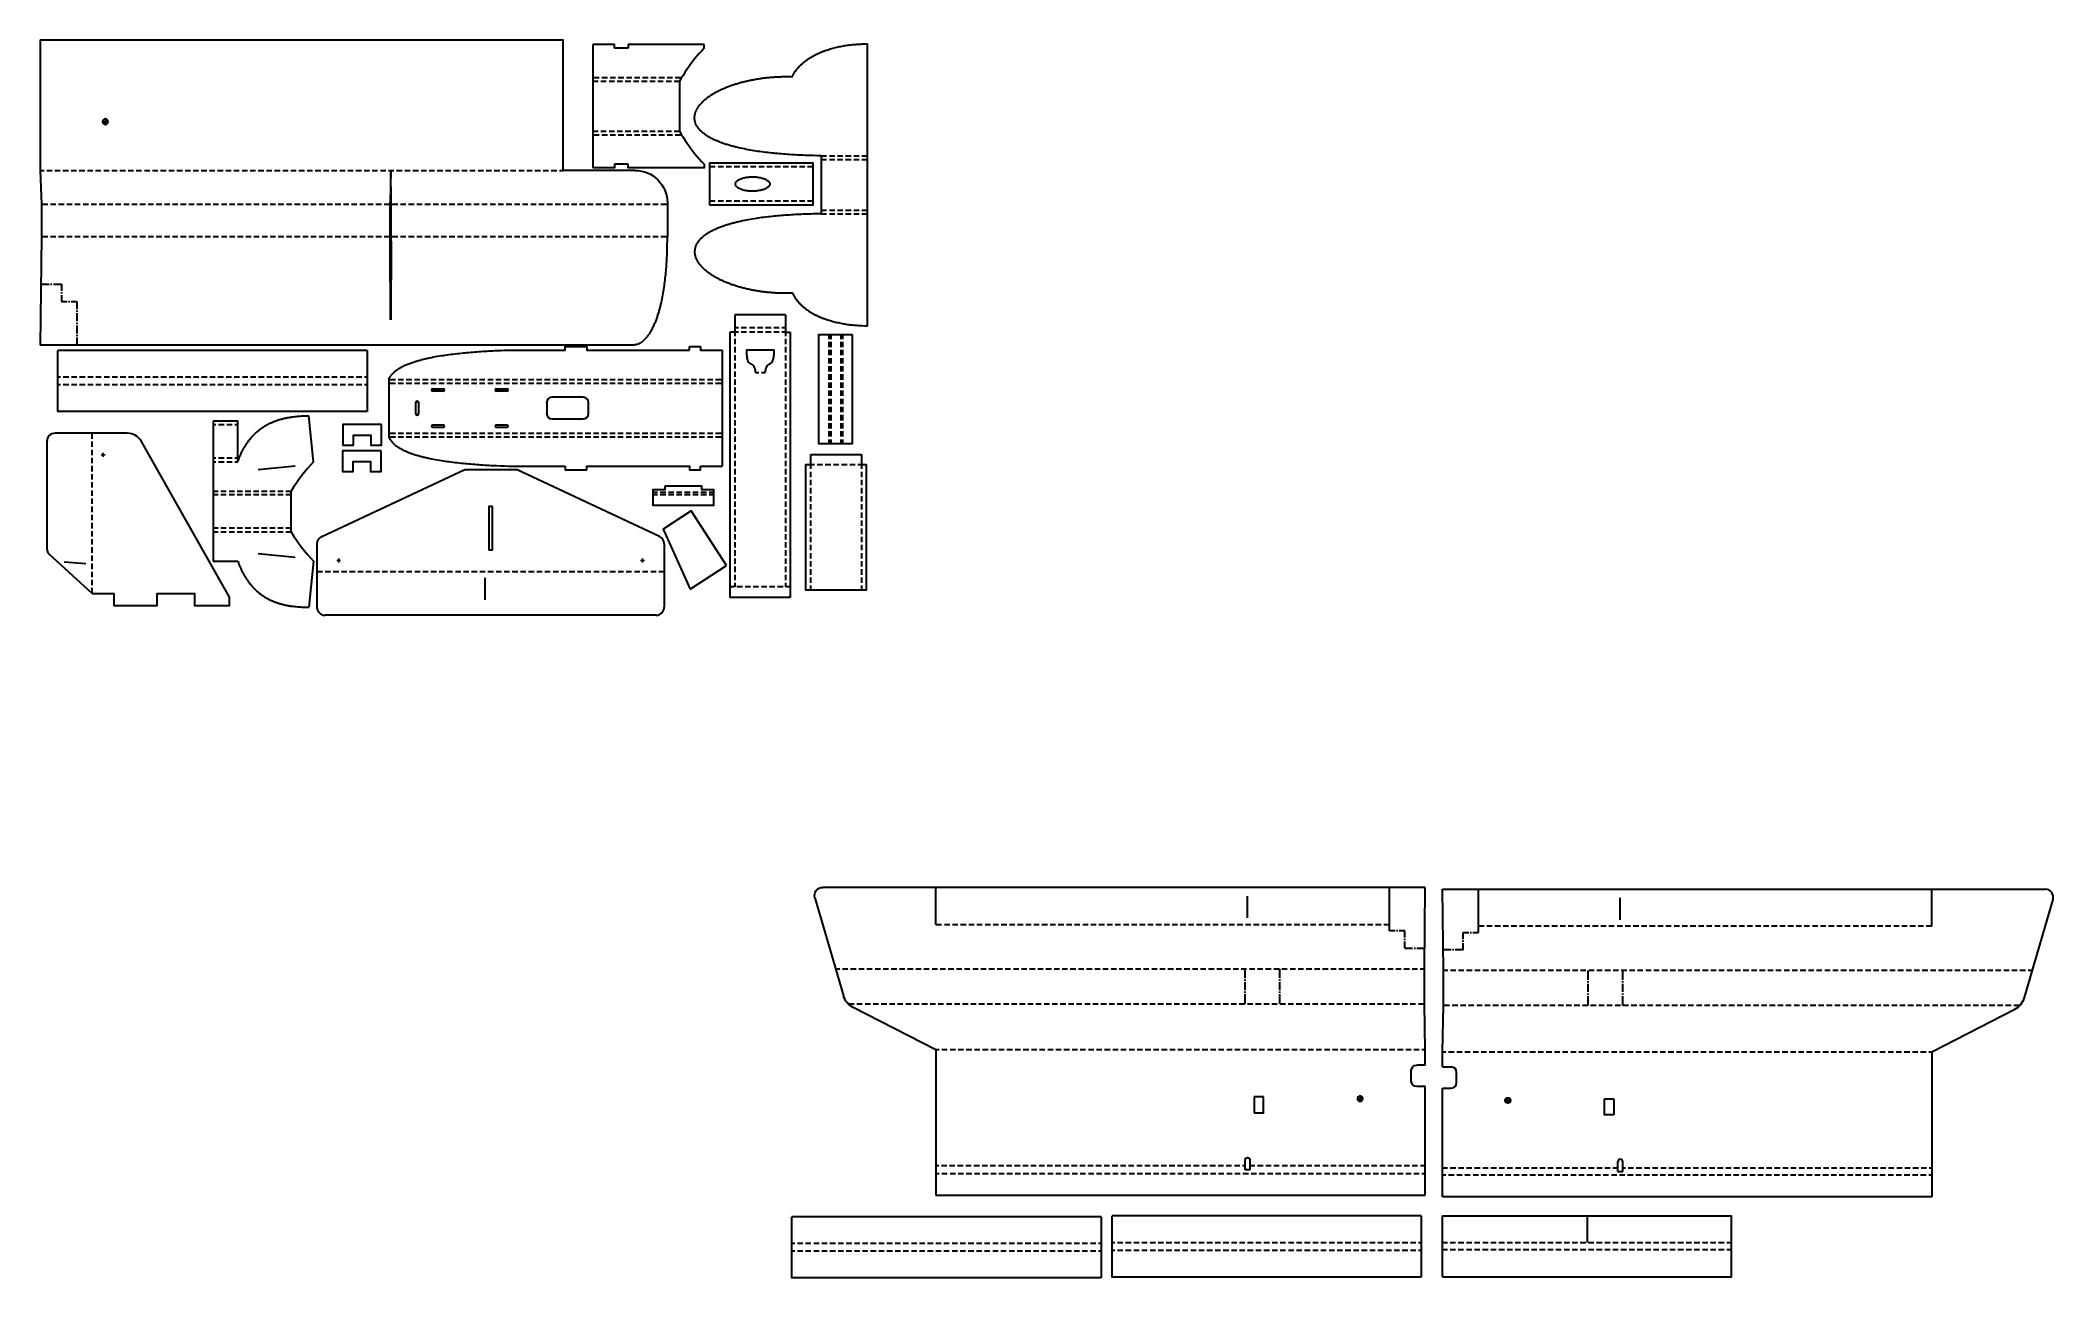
# Model space of a CAD drawing. Header units: millimetres. Extents: x -487 to 1870, y -1112 to 337.
import ezdxf

# ---------------------------------------------------------------- set-up
doc = ezdxf.new("R2010")
doc.units = ezdxf.units.MM
doc.header["$MEASUREMENT"] = 0
doc.layers.add('Layer 1', color=7, linetype='Continuous')

msp = doc.modelspace()

# ---------------------------------------------------------------- linework, layer by layer
at = {"layer": 'Layer 1', "lineweight": 30}
for points, knots in [([(208.7603, 184.7595), (208.7603, 184.7595), (124.7921, 184.7595), (124.7921, 184.7595), (124.7921, 184.7595), (124.7921, 337.1595), (124.7921, 337.1595), (124.7921, 337.1595), (-487.2421, 337.1595), (-487.2421, 337.1595), (-487.2421, 337.1595), (-487.2421, 184.7595), (-487.2421, 184.7595)], [0, 0, 0, 0, 0.25, 0.25, 0.25, 0.5, 0.5, 0.5, 0.75, 0.75, 0.75, 1, 1, 1, 1]), ([(184.9881, 327.7384), (184.9881, 327.7384), (184.9881, 332.0564), (184.9881, 332.0564), (184.9881, 332.0564), (159.5246, 332.0564), (159.5246, 332.0564)], [0, 0, 0, 0, 0.5, 0.5, 0.5, 1, 1, 1, 1]), ([(426.7487, 201.9258), (426.7487, 201.9258), (422.1132, 202.0104), (422.1132, 202.0104), (422.1132, 202.0104), (417.4777, 202.1163), (417.4777, 202.1163), (417.4777, 202.1163), (415.1705, 202.1798), (415.1705, 202.1798), (415.1705, 202.1798), (412.8634, 202.2221), (412.8634, 202.2221), (412.8634, 202.2221), (410.5562, 202.3068), (410.5562, 202.3068), (410.5562, 202.3068), (408.2279, 202.3703), (408.2279, 202.3703), (408.2279, 202.3703), (405.9207, 202.4549), (405.9207, 202.4549), (405.9207, 202.4549), (403.6135, 202.5608), (403.6135, 202.5608), (403.6135, 202.5608), (401.3064, 202.6666), (401.3064, 202.6666), (401.3064, 202.6666), (398.978, 202.7724), (398.978, 202.7724), (398.978, 202.7724), (396.6709, 202.8994), (396.6709, 202.8994), (396.6709, 202.8994), (394.3637, 203.0264), (394.3637, 203.0264), (394.3637, 203.0264), (392.0565, 203.1746), (392.0565, 203.1746), (392.0565, 203.1746), (389.7494, 203.3228), (389.7494, 203.3228), (389.7494, 203.3228), (387.4422, 203.4709), (387.4422, 203.4709), (387.4422, 203.4709), (385.1139, 203.6403), (385.1139, 203.6403), (385.1139, 203.6403), (382.8067, 203.8096), (382.8067, 203.8096), (382.8067, 203.8096), (380.4995, 204.0001), (380.4995, 204.0001), (380.4995, 204.0001), (378.1924, 204.1906), (378.1924, 204.1906), (378.1924, 204.1906), (375.8852, 204.3811), (375.8852, 204.3811), (375.8852, 204.3811), (373.578, 204.5928), (373.578, 204.5928), (373.578, 204.5928), (371.292, 204.8044), (371.292, 204.8044), (371.292, 204.8044), (368.9849, 205.0373), (368.9849, 205.0373), (368.9849, 205.0373), (366.6777, 205.2913), (366.6777, 205.2913), (366.6777, 205.2913), (364.3705, 205.5453), (364.3705, 205.5453), (364.3705, 205.5453), (362.0845, 205.8204), (362.0845, 205.8204), (362.0845, 205.8204), (359.7774, 206.0956), (359.7774, 206.0956), (359.7774, 206.0956), (357.4914, 206.3919), (357.4914, 206.3919), (357.4914, 206.3919), (355.1842, 206.7094), (355.1842, 206.7094), (355.1842, 206.7094), (352.8982, 207.0481), (352.8982, 207.0481), (352.8982, 207.0481), (350.6122, 207.3868), (350.6122, 207.3868), (350.6122, 207.3868), (348.3262, 207.7466), (348.3262, 207.7466), (348.3262, 207.7466), (346.0402, 208.1276), (346.0402, 208.1276), (346.0402, 208.1276), (343.7542, 208.5298), (343.7542, 208.5298), (343.7542, 208.5298), (341.4894, 208.9531), (341.4894, 208.9531), (341.4894, 208.9531), (339.2034, 209.3764), (339.2034, 209.3764), (339.2034, 209.3764), (336.9385, 209.8421), (336.9385, 209.8421), (336.9385, 209.8421), (334.6737, 210.3078), (334.6737, 210.3078), (334.6737, 210.3078), (332.4089, 210.7946), (332.4089, 210.7946), (332.4089, 210.7946), (330.1652, 211.3238), (330.1652, 211.3238), (330.1652, 211.3238), (329.0222, 211.5778), (329.0222, 211.5778), (329.0222, 211.5778), (327.9004, 211.8529), (327.9004, 211.8529), (327.9004, 211.8529), (326.7785, 212.1281), (326.7785, 212.1281), (326.7785, 212.1281), (325.6567, 212.4244), (325.6567, 212.4244), (325.6567, 212.4244), (324.5349, 212.6996), (324.5349, 212.6996), (324.5349, 212.6996), (323.413, 212.9959), (323.413, 212.9959), (323.413, 212.9959), (322.3124, 213.3134), (322.3124, 213.3134), (322.3124, 213.3134), (321.1905, 213.6309), (321.1905, 213.6309), (321.1905, 213.6309), (320.0687, 213.9484), (320.0687, 213.9484), (320.0687, 213.9484), (318.968, 214.2659), (318.968, 214.2659), (318.968, 214.2659), (317.8462, 214.6046), (317.8462, 214.6046), (317.8462, 214.6046), (316.7455, 214.9433), (316.7455, 214.9433), (316.7455, 214.9433), (315.6449, 215.2819), (315.6449, 215.2819), (315.6449, 215.2819), (314.5442, 215.6418), (314.5442, 215.6418), (314.5442, 215.6418), (313.4435, 216.0228), (313.4435, 216.0228), (313.4435, 216.0228), (312.3429, 216.3826), (312.3429, 216.3826), (312.3429, 216.3826), (311.2634, 216.7636), (311.2634, 216.7636), (311.2634, 216.7636), (310.1627, 217.1658), (310.1627, 217.1658), (310.1627, 217.1658), (309.0832, 217.5679), (309.0832, 217.5679), (309.0832, 217.5679), (308.0037, 217.9913), (308.0037, 217.9913), (308.0037, 217.9913), (306.9242, 218.4146), (306.9242, 218.4146), (306.9242, 218.4146), (305.8447, 218.8591), (305.8447, 218.8591), (305.8447, 218.8591), (304.7864, 219.3036), (304.7864, 219.3036), (304.7864, 219.3036), (303.7069, 219.7693), (303.7069, 219.7693), (303.7069, 219.7693), (302.6485, 220.2349), (302.6485, 220.2349), (302.6485, 220.2349), (301.6114, 220.7218), (301.6114, 220.7218), (301.6114, 220.7218), (300.553, 221.2086), (300.553, 221.2086), (300.553, 221.2086), (299.5159, 221.7378), (299.5159, 221.7378), (299.5159, 221.7378), (298.4787, 222.2669), (298.4787, 222.2669), (298.4787, 222.2669), (297.4627, 222.7961), (297.4627, 222.7961), (297.4627, 222.7961), (296.4467, 223.3676), (296.4467, 223.3676), (296.4467, 223.3676), (295.4307, 223.9391), (295.4307, 223.9391), (295.4307, 223.9391), (294.4359, 224.5318), (294.4359, 224.5318), (294.4359, 224.5318), (293.4622, 225.1456), (293.4622, 225.1456), (293.4622, 225.1456), (292.9754, 225.4631), (292.9754, 225.4631), (292.9754, 225.4631), (292.4885, 225.7806), (292.4885, 225.7806), (292.4885, 225.7806), (292.0229, 226.0981), (292.0229, 226.0981), (292.0229, 226.0981), (291.536, 226.4368), (291.536, 226.4368), (291.536, 226.4368), (291.0704, 226.7754), (291.0704, 226.7754), (291.0704, 226.7754), (290.6047, 227.1141), (290.6047, 227.1141), (290.6047, 227.1141), (290.139, 227.4528), (290.139, 227.4528), (290.139, 227.4528), (289.6734, 227.8126), (289.6734, 227.8126), (289.6734, 227.8126), (289.2289, 228.1513), (289.2289, 228.1513), (289.2289, 228.1513), (288.7632, 228.5323), (288.7632, 228.5323), (288.7632, 228.5323), (288.3187, 228.8921), (288.3187, 228.8921), (288.3187, 228.8921), (287.8742, 229.2731), (287.8742, 229.2731), (287.8742, 229.2731), (287.4509, 229.6541), (287.4509, 229.6541), (287.4509, 229.6541), (287.0064, 230.0351), (287.0064, 230.0351), (287.0064, 230.0351), (286.583, 230.4373), (286.583, 230.4373), (286.583, 230.4373), (286.1597, 230.8394), (286.1597, 230.8394), (286.1597, 230.8394), (285.7575, 231.2416), (285.7575, 231.2416), (285.7575, 231.2416), (285.3554, 231.6649), (285.3554, 231.6649), (285.3554, 231.6649), (284.9532, 232.0883), (284.9532, 232.0883), (284.9532, 232.0883), (284.551, 232.5116), (284.551, 232.5116), (284.551, 232.5116), (284.17, 232.9561), (284.17, 232.9561), (284.17, 232.9561), (283.789, 233.4006), (283.789, 233.4006), (283.789, 233.4006), (283.408, 233.8451), (283.408, 233.8451), (283.408, 233.8451), (283.0482, 234.3108), (283.0482, 234.3108), (283.0482, 234.3108), (282.6884, 234.7764), (282.6884, 234.7764), (282.6884, 234.7764), (282.3497, 235.2421), (282.3497, 235.2421), (282.3497, 235.2421), (282.011, 235.7289), (282.011, 235.7289), (282.011, 235.7289), (281.6935, 236.2158), (281.6935, 236.2158), (281.6935, 236.2158), (281.3972, 236.7026), (281.3972, 236.7026), (281.3972, 236.7026), (281.1009, 237.2106), (281.1009, 237.2106), (281.1009, 237.2106), (280.8257, 237.7186), (280.8257, 237.7186), (280.8257, 237.7186), (280.5717, 238.2266), (280.5717, 238.2266), (280.5717, 238.2266), (280.3177, 238.7558), (280.3177, 238.7558), (280.3177, 238.7558), (280.0849, 239.2849), (280.0849, 239.2849), (280.0849, 239.2849), (279.8732, 239.8353), (279.8732, 239.8353), (279.8732, 239.8353), (279.6827, 240.3644), (279.6827, 240.3644), (279.6827, 240.3644), (279.5134, 240.9359), (279.5134, 240.9359), (279.5134, 240.9359), (279.344, 241.4863), (279.344, 241.4863), (279.344, 241.4863), (279.1959, 242.0366), (279.1959, 242.0366), (279.1959, 242.0366), (279.0689, 242.6081), (279.0689, 242.6081), (279.0689, 242.6081), (278.963, 243.1796), (278.963, 243.1796), (278.963, 243.1796), (278.8784, 243.7511), (278.8784, 243.7511), (278.8784, 243.7511), (278.8149, 244.3438), (278.8149, 244.3438), (278.8149, 244.3438), (278.7514, 244.9153), (278.7514, 244.9153), (278.7514, 244.9153), (278.709, 245.4868), (278.709, 245.4868), (278.709, 245.4868), (278.6879, 246.0794), (278.6879, 246.0794), (278.6879, 246.0794), (278.6879, 246.6509), (278.6879, 246.6509), (278.6879, 246.6509), (278.709, 247.2224), (278.709, 247.2224), (278.709, 247.2224), (278.7302, 247.8151), (278.7302, 247.8151), (278.7302, 247.8151), (278.7725, 248.3866), (278.7725, 248.3866), (278.7725, 248.3866), (278.8572, 248.9581), (278.8572, 248.9581), (278.8572, 248.9581), (278.9419, 249.5296), (278.9419, 249.5296), (278.9419, 249.5296), (279.0477, 250.1011), (279.0477, 250.1011), (279.0477, 250.1011), (279.1747, 250.6726), (279.1747, 250.6726), (279.1747, 250.6726), (279.3229, 251.2229), (279.3229, 251.2229), (279.3229, 251.2229), (279.471, 251.7944), (279.471, 251.7944), (279.471, 251.7944), (279.6404, 252.3448), (279.6404, 252.3448), (279.6404, 252.3448), (279.8309, 252.8951), (279.8309, 252.8951), (279.8309, 252.8951), (280.0425, 253.4454), (280.0425, 253.4454), (280.0425, 253.4454), (280.2542, 253.9746), (280.2542, 253.9746), (280.2542, 253.9746), (280.487, 254.5249), (280.487, 254.5249), (280.487, 254.5249), (280.741, 255.0541), (280.741, 255.0541), (280.741, 255.0541), (280.995, 255.5833), (280.995, 255.5833), (280.995, 255.5833), (281.249, 256.0913), (281.249, 256.0913), (281.249, 256.0913), (281.5242, 256.5993), (281.5242, 256.5993), (281.5242, 256.5993), (281.8205, 257.1073), (281.8205, 257.1073), (281.8205, 257.1073), (282.1169, 257.6153), (282.1169, 257.6153), (282.1169, 257.6153), (282.4132, 258.1233), (282.4132, 258.1233), (282.4132, 258.1233), (282.7307, 258.6101), (282.7307, 258.6101), (282.7307, 258.6101), (283.0482, 259.0969), (283.0482, 259.0969), (283.0482, 259.0969), (283.3869, 259.5626), (283.3869, 259.5626), (283.3869, 259.5626), (283.7044, 260.0283), (283.7044, 260.0283), (283.7044, 260.0283), (284.0642, 260.4939), (284.0642, 260.4939), (284.0642, 260.4939), (284.4029, 260.9596), (284.4029, 260.9596), (284.4029, 260.9596), (284.7627, 261.4253), (284.7627, 261.4253), (284.7627, 261.4253), (285.1437, 261.8698), (285.1437, 261.8698), (285.1437, 261.8698), (285.5035, 262.3143), (285.5035, 262.3143), (285.5035, 262.3143), (285.8845, 262.7588), (285.8845, 262.7588), (285.8845, 262.7588), (286.2655, 263.1821), (286.2655, 263.1821), (286.2655, 263.1821), (286.6677, 263.6054), (286.6677, 263.6054), (286.6677, 263.6054), (287.0487, 264.0288), (287.0487, 264.0288), (287.0487, 264.0288), (287.4509, 264.4521), (287.4509, 264.4521), (287.4509, 264.4521), (287.8742, 264.8543), (287.8742, 264.8543), (287.8742, 264.8543), (288.2764, 265.2564), (288.2764, 265.2564), (288.2764, 265.2564), (288.6997, 265.6586), (288.6997, 265.6586), (288.6997, 265.6586), (289.123, 266.0608), (289.123, 266.0608), (289.123, 266.0608), (289.5464, 266.4418), (289.5464, 266.4418), (289.5464, 266.4418), (289.9697, 266.8439), (289.9697, 266.8439), (289.9697, 266.8439), (290.4142, 267.2249), (290.4142, 267.2249), (290.4142, 267.2249), (290.8587, 267.6059), (290.8587, 267.6059), (290.8587, 267.6059), (291.7477, 268.3468), (291.7477, 268.3468), (291.7477, 268.3468), (292.6579, 269.0664), (292.6579, 269.0664), (292.6579, 269.0664), (293.568, 269.7861), (293.568, 269.7861), (293.568, 269.7861), (294.4994, 270.4634), (294.4994, 270.4634), (294.4994, 270.4634), (295.4307, 271.1408), (295.4307, 271.1408), (295.4307, 271.1408), (296.3832, 271.8181), (296.3832, 271.8181), (296.3832, 271.8181), (297.3357, 272.4743), (297.3357, 272.4743), (297.3357, 272.4743), (298.3094, 273.1093), (298.3094, 273.1093), (298.3094, 273.1093), (299.283, 273.7231), (299.283, 273.7231), (299.283, 273.7231), (300.2779, 274.3369), (300.2779, 274.3369), (300.2779, 274.3369), (301.2727, 274.9296), (301.2727, 274.9296), (301.2727, 274.9296), (302.2675, 275.5011), (302.2675, 275.5011), (302.2675, 275.5011), (303.2835, 276.0726), (303.2835, 276.0726), (303.2835, 276.0726), (304.2995, 276.6441), (304.2995, 276.6441), (304.2995, 276.6441), (305.3155, 277.1944), (305.3155, 277.1944), (305.3155, 277.1944), (306.3315, 277.7236), (306.3315, 277.7236), (306.3315, 277.7236), (307.3687, 278.2316), (307.3687, 278.2316), (307.3687, 278.2316), (308.4059, 278.7608), (308.4059, 278.7608), (308.4059, 278.7608), (309.4642, 279.2476), (309.4642, 279.2476), (309.4642, 279.2476), (310.5014, 279.7344), (310.5014, 279.7344), (310.5014, 279.7344), (311.5597, 280.2213), (311.5597, 280.2213), (311.5597, 280.2213), (312.618, 280.6869), (312.618, 280.6869), (312.618, 280.6869), (313.6764, 281.1526), (313.6764, 281.1526), (313.6764, 281.1526), (314.7559, 281.5971), (314.7559, 281.5971), (314.7559, 281.5971), (315.8142, 282.0416), (315.8142, 282.0416), (315.8142, 282.0416), (316.8937, 282.4649), (316.8937, 282.4649), (316.8937, 282.4649), (317.9732, 282.8883), (317.9732, 282.8883), (317.9732, 282.8883), (319.0527, 283.2904), (319.0527, 283.2904), (319.0527, 283.2904), (320.1534, 283.7138), (320.1534, 283.7138), (320.1534, 283.7138), (321.2329, 284.0948), (321.2329, 284.0948), (321.2329, 284.0948), (322.3335, 284.4969), (322.3335, 284.4969), (322.3335, 284.4969), (323.413, 284.8568), (323.413, 284.8568), (323.413, 284.8568), (324.5137, 285.2378), (324.5137, 285.2378), (324.5137, 285.2378), (325.6144, 285.5976), (325.6144, 285.5976), (325.6144, 285.5976), (326.715, 285.9574), (326.715, 285.9574), (326.715, 285.9574), (327.8157, 286.2961), (327.8157, 286.2961), (327.8157, 286.2961), (328.9375, 286.6348), (328.9375, 286.6348), (328.9375, 286.6348), (330.0382, 286.9734), (330.0382, 286.9734), (330.0382, 286.9734), (331.16, 287.2909), (331.16, 287.2909), (331.16, 287.2909), (332.2607, 287.6084), (332.2607, 287.6084), (332.2607, 287.6084), (333.3825, 287.9048), (333.3825, 287.9048), (333.3825, 287.9048), (334.5044, 288.2011), (334.5044, 288.2011), (334.5044, 288.2011), (335.6262, 288.4974), (335.6262, 288.4974), (335.6262, 288.4974), (336.748, 288.7726), (336.748, 288.7726), (336.748, 288.7726), (337.8699, 289.0478), (337.8699, 289.0478), (337.8699, 289.0478), (338.9917, 289.3018), (338.9917, 289.3018), (338.9917, 289.3018), (340.1347, 289.5769), (340.1347, 289.5769), (340.1347, 289.5769), (341.2565, 289.8098), (341.2565, 289.8098), (341.2565, 289.8098), (342.3784, 290.0638), (342.3784, 290.0638), (342.3784, 290.0638), (343.5214, 290.2966), (343.5214, 290.2966), (343.5214, 290.2966), (344.6432, 290.5294), (344.6432, 290.5294), (344.6432, 290.5294), (345.7862, 290.7623), (345.7862, 290.7623), (345.7862, 290.7623), (346.9292, 290.9739), (346.9292, 290.9739), (346.9292, 290.9739), (348.051, 291.2068), (348.051, 291.2068), (348.051, 291.2068), (349.194, 291.3973), (349.194, 291.3973), (349.194, 291.3973), (350.337, 291.6089), (350.337, 291.6089), (350.337, 291.6089), (351.48, 291.7994), (351.48, 291.7994), (351.48, 291.7994), (352.623, 291.9899), (352.623, 291.9899), (352.623, 291.9899), (353.766, 292.1804), (353.766, 292.1804), (353.766, 292.1804), (354.909, 292.3498), (354.909, 292.3498), (354.909, 292.3498), (356.052, 292.5191), (356.052, 292.5191), (356.052, 292.5191), (357.195, 292.6884), (357.195, 292.6884), (357.195, 292.6884), (358.338, 292.8366), (358.338, 292.8366), (358.338, 292.8366), (359.5022, 292.9848), (359.5022, 292.9848), (359.5022, 292.9848), (360.6452, 293.1329), (360.6452, 293.1329), (360.6452, 293.1329), (361.7882, 293.2599), (361.7882, 293.2599), (361.7882, 293.2599), (362.9524, 293.3869), (362.9524, 293.3869), (362.9524, 293.3869), (364.0954, 293.5139), (364.0954, 293.5139), (364.0954, 293.5139), (365.2384, 293.6198), (365.2384, 293.6198), (365.2384, 293.6198), (366.4025, 293.7256), (366.4025, 293.7256), (366.4025, 293.7256), (367.5455, 293.8314), (367.5455, 293.8314), (367.5455, 293.8314), (368.7097, 293.9373), (368.7097, 293.9373), (368.7097, 293.9373), (369.8527, 294.0219), (369.8527, 294.0219), (369.8527, 294.0219), (371.0169, 294.1066), (371.0169, 294.1066), (371.0169, 294.1066), (372.181, 294.1701), (372.181, 294.1701), (372.181, 294.1701), (373.324, 294.2548), (373.324, 294.2548), (373.324, 294.2548), (374.4882, 294.3183), (374.4882, 294.3183), (374.4882, 294.3183), (375.6312, 294.3606), (375.6312, 294.3606), (375.6312, 294.3606), (376.7954, 294.4241), (376.7954, 294.4241), (376.7954, 294.4241), (377.9595, 294.4664), (377.9595, 294.4664), (377.9595, 294.4664), (379.1025, 294.5088), (379.1025, 294.5088), (379.1025, 294.5088), (380.2667, 294.5299), (380.2667, 294.5299), (380.2667, 294.5299), (381.4309, 294.5723), (381.4309, 294.5723), (381.4309, 294.5723), (382.5739, 294.5723), (382.5739, 294.5723), (382.5739, 294.5723), (383.738, 294.5934), (383.738, 294.5934), (383.738, 294.5934), (384.9022, 294.5934), (384.9022, 294.5934), (384.9022, 294.5934), (386.0452, 294.5934), (386.0452, 294.5934), (386.0452, 294.5934), (388.3735, 294.5723), (388.3735, 294.5723), (388.3735, 294.5723), (390.6807, 294.5299), (390.6807, 294.5299), (390.6807, 294.5299), (392.9879, 294.4876), (392.9879, 294.4876), (392.9879, 294.4876), (393.7287, 295.8846), (393.7287, 295.8846), (393.7287, 295.8846), (394.0885, 296.5831), (394.0885, 296.5831), (394.0885, 296.5831), (394.4695, 297.2604), (394.4695, 297.2604), (394.4695, 297.2604), (394.8505, 297.9589), (394.8505, 297.9589), (394.8505, 297.9589), (395.2527, 298.6363), (395.2527, 298.6363), (395.2527, 298.6363), (395.6549, 299.3136), (395.6549, 299.3136), (395.6549, 299.3136), (396.0782, 299.9698), (396.0782, 299.9698), (396.0782, 299.9698), (396.5015, 300.6259), (396.5015, 300.6259), (396.5015, 300.6259), (396.946, 301.2821), (396.946, 301.2821), (396.946, 301.2821), (397.4117, 301.9171), (397.4117, 301.9171), (397.4117, 301.9171), (397.8985, 302.5309), (397.8985, 302.5309), (397.8985, 302.5309), (398.3854, 303.1659), (398.3854, 303.1659), (398.3854, 303.1659), (398.8722, 303.7798), (398.8722, 303.7798), (398.8722, 303.7798), (399.3802, 304.3724), (399.3802, 304.3724), (399.3802, 304.3724), (399.9094, 304.9651), (399.9094, 304.9651), (399.9094, 304.9651), (400.4174, 305.5578), (400.4174, 305.5578), (400.4174, 305.5578), (400.9677, 306.1504), (400.9677, 306.1504), (400.9677, 306.1504), (401.4969, 306.7219), (401.4969, 306.7219), (401.4969, 306.7219), (402.0472, 307.2723), (402.0472, 307.2723), (402.0472, 307.2723), (402.6187, 307.8438), (402.6187, 307.8438), (402.6187, 307.8438), (403.169, 308.3941), (403.169, 308.3941), (403.169, 308.3941), (403.7405, 308.9233), (403.7405, 308.9233), (403.7405, 308.9233), (404.3332, 309.4736), (404.3332, 309.4736), (404.3332, 309.4736), (404.9047, 309.9816), (404.9047, 309.9816), (404.9047, 309.9816), (405.4974, 310.5108), (405.4974, 310.5108), (405.4974, 310.5108), (406.1112, 311.0188), (406.1112, 311.0188), (406.1112, 311.0188), (406.7039, 311.5268), (406.7039, 311.5268), (406.7039, 311.5268), (407.3177, 312.0136), (407.3177, 312.0136), (407.3177, 312.0136), (407.9315, 312.5004), (407.9315, 312.5004), (407.9315, 312.5004), (408.5665, 312.9873), (408.5665, 312.9873), (408.5665, 312.9873), (409.1804, 313.4529), (409.1804, 313.4529), (409.1804, 313.4529), (409.8154, 313.9186), (409.8154, 313.9186), (409.8154, 313.9186), (410.4715, 314.3843), (410.4715, 314.3843), (410.4715, 314.3843), (411.1065, 314.8288), (411.1065, 314.8288), (411.1065, 314.8288), (411.7627, 315.2733), (411.7627, 315.2733), (411.7627, 315.2733), (412.4189, 315.7178), (412.4189, 315.7178), (412.4189, 315.7178), (413.075, 316.1411), (413.075, 316.1411), (413.075, 316.1411), (413.7524, 316.5644), (413.7524, 316.5644), (413.7524, 316.5644), (414.4085, 316.9878), (414.4085, 316.9878), (414.4085, 316.9878), (415.0859, 317.3899), (415.0859, 317.3899), (415.0859, 317.3899), (415.7632, 317.7921), (415.7632, 317.7921), (415.7632, 317.7921), (416.4405, 318.1943), (416.4405, 318.1943), (416.4405, 318.1943), (417.139, 318.5753), (417.139, 318.5753), (417.139, 318.5753), (417.8164, 318.9563), (417.8164, 318.9563), (417.8164, 318.9563), (418.5149, 319.3373), (418.5149, 319.3373), (418.5149, 319.3373), (419.2134, 319.6971), (419.2134, 319.6971), (419.2134, 319.6971), (419.9119, 320.0569), (419.9119, 320.0569), (419.9119, 320.0569), (420.6104, 320.4168), (420.6104, 320.4168), (420.6104, 320.4168), (421.3089, 320.7766), (421.3089, 320.7766), (421.3089, 320.7766), (422.0285, 321.1153), (422.0285, 321.1153), (422.0285, 321.1153), (422.7482, 321.4539), (422.7482, 321.4539), (422.7482, 321.4539), (423.4467, 321.7714), (423.4467, 321.7714), (423.4467, 321.7714), (424.1664, 322.1101), (424.1664, 322.1101), (424.1664, 322.1101), (424.886, 322.4276), (424.886, 322.4276), (424.886, 322.4276), (425.6057, 322.7239), (425.6057, 322.7239), (425.6057, 322.7239), (426.3465, 323.0414), (426.3465, 323.0414), (426.3465, 323.0414), (427.0662, 323.3378), (427.0662, 323.3378), (427.0662, 323.3378), (427.807, 323.6341), (427.807, 323.6341), (427.807, 323.6341), (428.5267, 323.9304), (428.5267, 323.9304), (428.5267, 323.9304), (429.2675, 324.2056), (429.2675, 324.2056), (429.2675, 324.2056), (430.0084, 324.4808), (430.0084, 324.4808), (430.0084, 324.4808), (431.49, 325.0311), (431.49, 325.0311), (431.49, 325.0311), (432.9717, 325.5391), (432.9717, 325.5391), (432.9717, 325.5391), (434.4745, 326.0471), (434.4745, 326.0471), (434.4745, 326.0471), (435.9774, 326.5128), (435.9774, 326.5128), (435.9774, 326.5128), (437.4802, 326.9784), (437.4802, 326.9784), (437.4802, 326.9784), (438.983, 327.4018), (438.983, 327.4018), (438.983, 327.4018), (440.507, 327.8251), (440.507, 327.8251), (440.507, 327.8251), (442.031, 328.2273), (442.031, 328.2273), (442.031, 328.2273), (443.555, 328.6294), (443.555, 328.6294), (443.555, 328.6294), (445.1002, 328.9893), (445.1002, 328.9893), (445.1002, 328.9893), (446.6242, 329.3491), (446.6242, 329.3491), (446.6242, 329.3491), (448.1694, 329.6878), (448.1694, 329.6878), (448.1694, 329.6878), (449.7145, 330.0053), (449.7145, 330.0053), (449.7145, 330.0053), (451.2597, 330.3016), (451.2597, 330.3016), (451.2597, 330.3016), (452.8049, 330.5768), (452.8049, 330.5768), (452.8049, 330.5768), (454.3712, 330.8519), (454.3712, 330.8519), (454.3712, 330.8519), (455.9164, 331.1059), (455.9164, 331.1059), (455.9164, 331.1059), (457.4827, 331.3176), (457.4827, 331.3176), (457.4827, 331.3176), (459.0279, 331.5504), (459.0279, 331.5504), (459.0279, 331.5504), (460.5942, 331.7409), (460.5942, 331.7409), (460.5942, 331.7409), (462.1605, 331.9103), (462.1605, 331.9103), (462.1605, 331.9103), (463.7269, 332.0584), (463.7269, 332.0584), (463.7269, 332.0584), (465.2932, 332.2066), (465.2932, 332.2066), (465.2932, 332.2066), (466.8595, 332.3336), (466.8595, 332.3336), (466.8595, 332.3336), (468.4259, 332.4394), (468.4259, 332.4394), (468.4259, 332.4394), (469.9922, 332.5453), (469.9922, 332.5453), (469.9922, 332.5453), (471.5797, 332.6299), (471.5797, 332.6299), (471.5797, 332.6299), (473.146, 332.7146), (473.146, 332.7146), (473.146, 332.7146), (474.7124, 332.7993), (474.7124, 332.7993), (474.7124, 332.7993), (477.8662, 332.9263), (477.8662, 332.9263), (477.8662, 332.9263), (481.02, 333.0533), (481.02, 333.0533)], [0, 0, 0, 0, 0.002890173, 0.002890173, 0.002890173, 0.005780347, 0.005780347, 0.005780347, 0.00867052, 0.00867052, 0.00867052, 0.011560694, 0.011560694, 0.011560694, 0.014450867, 0.014450867, 0.014450867, 0.01734104, 0.01734104, 0.01734104, 0.020231214, 0.020231214, 0.020231214, 0.023121387, 0.023121387, 0.023121387, 0.026011561, 0.026011561, 0.026011561, 0.028901734, 0.028901734, 0.028901734, 0.031791908, 0.031791908, 0.031791908, 0.034682081, 0.034682081, 0.034682081, 0.037572254, 0.037572254, 0.037572254, 0.040462428, 0.040462428, 0.040462428, 0.043352601, 0.043352601, 0.043352601, 0.046242775, 0.046242775, 0.046242775, 0.049132948, 0.049132948, 0.049132948, 0.052023121, 0.052023121, 0.052023121, 0.054913295, 0.054913295, 0.054913295, 0.057803468, 0.057803468, 0.057803468, 0.060693642, 0.060693642, 0.060693642, 0.063583815, 0.063583815, 0.063583815, 0.066473988, 0.066473988, 0.066473988, 0.069364162, 0.069364162, 0.069364162, 0.072254335, 0.072254335, 0.072254335, 0.075144509, 0.075144509, 0.075144509, 0.078034682, 0.078034682, 0.078034682, 0.080924855, 0.080924855, 0.080924855, 0.083815029, 0.083815029, 0.083815029, 0.086705202, 0.086705202, 0.086705202, 0.089595376, 0.089595376, 0.089595376, 0.092485549, 0.092485549, 0.092485549, 0.095375723, 0.095375723, 0.095375723, 0.098265896, 0.098265896, 0.098265896, 0.101156069, 0.101156069, 0.101156069, 0.104046243, 0.104046243, 0.104046243, 0.106936416, 0.106936416, 0.106936416, 0.10982659, 0.10982659, 0.10982659, 0.112716763, 0.112716763, 0.112716763, 0.115606936, 0.115606936, 0.115606936, 0.11849711, 0.11849711, 0.11849711, 0.121387283, 0.121387283, 0.121387283, 0.124277457, 0.124277457, 0.124277457, 0.12716763, 0.12716763, 0.12716763, 0.130057803, 0.130057803, 0.130057803, 0.132947977, 0.132947977, 0.132947977, 0.13583815, 0.13583815, 0.13583815, 0.138728324, 0.138728324, 0.138728324, 0.141618497, 0.141618497, 0.141618497, 0.144508671, 0.144508671, 0.144508671, 0.147398844, 0.147398844, 0.147398844, 0.150289017, 0.150289017, 0.150289017, 0.153179191, 0.153179191, 0.153179191, 0.156069364, 0.156069364, 0.156069364, 0.158959538, 0.158959538, 0.158959538, 0.161849711, 0.161849711, 0.161849711, 0.164739884, 0.164739884, 0.164739884, 0.167630058, 0.167630058, 0.167630058, 0.170520231, 0.170520231, 0.170520231, 0.173410405, 0.173410405, 0.173410405, 0.176300578, 0.176300578, 0.176300578, 0.179190751, 0.179190751, 0.179190751, 0.182080925, 0.182080925, 0.182080925, 0.184971098, 0.184971098, 0.184971098, 0.187861272, 0.187861272, 0.187861272, 0.190751445, 0.190751445, 0.190751445, 0.193641618, 0.193641618, 0.193641618, 0.196531792, 0.196531792, 0.196531792, 0.199421965, 0.199421965, 0.199421965, 0.202312139, 0.202312139, 0.202312139, 0.205202312, 0.205202312, 0.205202312, 0.208092486, 0.208092486, 0.208092486, 0.210982659, 0.210982659, 0.210982659, 0.213872832, 0.213872832, 0.213872832, 0.216763006, 0.216763006, 0.216763006, 0.219653179, 0.219653179, 0.219653179, 0.222543353, 0.222543353, 0.222543353, 0.225433526, 0.225433526, 0.225433526, 0.228323699, 0.228323699, 0.228323699, 0.231213873, 0.231213873, 0.231213873, 0.234104046, 0.234104046, 0.234104046, 0.23699422, 0.23699422, 0.23699422, 0.239884393, 0.239884393, 0.239884393, 0.242774566, 0.242774566, 0.242774566, 0.24566474, 0.24566474, 0.24566474, 0.248554913, 0.248554913, 0.248554913, 0.251445087, 0.251445087, 0.251445087, 0.25433526, 0.25433526, 0.25433526, 0.257225434, 0.257225434, 0.257225434, 0.260115607, 0.260115607, 0.260115607, 0.26300578, 0.26300578, 0.26300578, 0.265895954, 0.265895954, 0.265895954, 0.268786127, 0.268786127, 0.268786127, 0.271676301, 0.271676301, 0.271676301, 0.274566474, 0.274566474, 0.274566474, 0.277456647, 0.277456647, 0.277456647, 0.280346821, 0.280346821, 0.280346821, 0.283236994, 0.283236994, 0.283236994, 0.286127168, 0.286127168, 0.286127168, 0.289017341, 0.289017341, 0.289017341, 0.291907514, 0.291907514, 0.291907514, 0.294797688, 0.294797688, 0.294797688, 0.297687861, 0.297687861, 0.297687861, 0.300578035, 0.300578035, 0.300578035, 0.303468208, 0.303468208, 0.303468208, 0.306358382, 0.306358382, 0.306358382, 0.309248555, 0.309248555, 0.309248555, 0.312138728, 0.312138728, 0.312138728, 0.315028902, 0.315028902, 0.315028902, 0.317919075, 0.317919075, 0.317919075, 0.320809249, 0.320809249, 0.320809249, 0.323699422, 0.323699422, 0.323699422, 0.326589595, 0.326589595, 0.326589595, 0.329479769, 0.329479769, 0.329479769, 0.332369942, 0.332369942, 0.332369942, 0.335260116, 0.335260116, 0.335260116, 0.338150289, 0.338150289, 0.338150289, 0.341040462, 0.341040462, 0.341040462, 0.343930636, 0.343930636, 0.343930636, 0.346820809, 0.346820809, 0.346820809, 0.349710983, 0.349710983, 0.349710983, 0.352601156, 0.352601156, 0.352601156, 0.355491329, 0.355491329, 0.355491329, 0.358381503, 0.358381503, 0.358381503, 0.361271676, 0.361271676, 0.361271676, 0.36416185, 0.36416185, 0.36416185, 0.367052023, 0.367052023, 0.367052023, 0.369942197, 0.369942197, 0.369942197, 0.37283237, 0.37283237, 0.37283237, 0.375722543, 0.375722543, 0.375722543, 0.378612717, 0.378612717, 0.378612717, 0.38150289, 0.38150289, 0.38150289, 0.384393064, 0.384393064, 0.384393064, 0.387283237, 0.387283237, 0.387283237, 0.39017341, 0.39017341, 0.39017341, 0.393063584, 0.393063584, 0.393063584, 0.395953757, 0.395953757, 0.395953757, 0.398843931, 0.398843931, 0.398843931, 0.401734104, 0.401734104, 0.401734104, 0.404624277, 0.404624277, 0.404624277, 0.407514451, 0.407514451, 0.407514451, 0.410404624, 0.410404624, 0.410404624, 0.413294798, 0.413294798, 0.413294798, 0.416184971, 0.416184971, 0.416184971, 0.419075145, 0.419075145, 0.419075145, 0.421965318, 0.421965318, 0.421965318, 0.424855491, 0.424855491, 0.424855491, 0.427745665, 0.427745665, 0.427745665, 0.430635838, 0.430635838, 0.430635838, 0.433526012, 0.433526012, 0.433526012, 0.436416185, 0.436416185, 0.436416185, 0.439306358, 0.439306358, 0.439306358, 0.442196532, 0.442196532, 0.442196532, 0.445086705, 0.445086705, 0.445086705, 0.447976879, 0.447976879, 0.447976879, 0.450867052, 0.450867052, 0.450867052, 0.453757225, 0.453757225, 0.453757225, 0.456647399, 0.456647399, 0.456647399, 0.459537572, 0.459537572, 0.459537572, 0.462427746, 0.462427746, 0.462427746, 0.465317919, 0.465317919, 0.465317919, 0.468208092, 0.468208092, 0.468208092, 0.471098266, 0.471098266, 0.471098266, 0.473988439, 0.473988439, 0.473988439, 0.476878613, 0.476878613, 0.476878613, 0.479768786, 0.479768786, 0.479768786, 0.48265896, 0.48265896, 0.48265896, 0.485549133, 0.485549133, 0.485549133, 0.488439306, 0.488439306, 0.488439306, 0.49132948, 0.49132948, 0.49132948, 0.494219653, 0.494219653, 0.494219653, 0.497109827, 0.497109827, 0.497109827, 0.5, 0.5, 0.5, 0.502890173, 0.502890173, 0.502890173, 0.505780347, 0.505780347, 0.505780347, 0.50867052, 0.50867052, 0.50867052, 0.511560694, 0.511560694, 0.511560694, 0.514450867, 0.514450867, 0.514450867, 0.51734104, 0.51734104, 0.51734104, 0.520231214, 0.520231214, 0.520231214, 0.523121387, 0.523121387, 0.523121387, 0.526011561, 0.526011561, 0.526011561, 0.528901734, 0.528901734, 0.528901734, 0.531791908, 0.531791908, 0.531791908, 0.534682081, 0.534682081, 0.534682081, 0.537572254, 0.537572254, 0.537572254, 0.540462428, 0.540462428, 0.540462428, 0.543352601, 0.543352601, 0.543352601, 0.546242775, 0.546242775, 0.546242775, 0.549132948, 0.549132948, 0.549132948, 0.552023121, 0.552023121, 0.552023121, 0.554913295, 0.554913295, 0.554913295, 0.557803468, 0.557803468, 0.557803468, 0.560693642, 0.560693642, 0.560693642, 0.563583815, 0.563583815, 0.563583815, 0.566473988, 0.566473988, 0.566473988, 0.569364162, 0.569364162, 0.569364162, 0.572254335, 0.572254335, 0.572254335, 0.575144509, 0.575144509, 0.575144509, 0.578034682, 0.578034682, 0.578034682, 0.580924855, 0.580924855, 0.580924855, 0.583815029, 0.583815029, 0.583815029, 0.586705202, 0.586705202, 0.586705202, 0.589595376, 0.589595376, 0.589595376, 0.592485549, 0.592485549, 0.592485549, 0.595375723, 0.595375723, 0.595375723, 0.598265896, 0.598265896, 0.598265896, 0.601156069, 0.601156069, 0.601156069, 0.604046243, 0.604046243, 0.604046243, 0.606936416, 0.606936416, 0.606936416, 0.60982659, 0.60982659, 0.60982659, 0.612716763, 0.612716763, 0.612716763, 0.615606936, 0.615606936, 0.615606936, 0.61849711, 0.61849711, 0.61849711, 0.621387283, 0.621387283, 0.621387283, 0.624277457, 0.624277457, 0.624277457, 0.62716763, 0.62716763, 0.62716763, 0.630057803, 0.630057803, 0.630057803, 0.632947977, 0.632947977, 0.632947977, 0.63583815, 0.63583815, 0.63583815, 0.638728324, 0.638728324, 0.638728324, 0.641618497, 0.641618497, 0.641618497, 0.644508671, 0.644508671, 0.644508671, 0.647398844, 0.647398844, 0.647398844, 0.650289017, 0.650289017, 0.650289017, 0.653179191, 0.653179191, 0.653179191, 0.656069364, 0.656069364, 0.656069364, 0.658959538, 0.658959538, 0.658959538, 0.661849711, 0.661849711, 0.661849711, 0.664739884, 0.664739884, 0.664739884, 0.667630058, 0.667630058, 0.667630058, 0.670520231, 0.670520231, 0.670520231, 0.673410405, 0.673410405, 0.673410405, 0.676300578, 0.676300578, 0.676300578, 0.679190751, 0.679190751, 0.679190751, 0.682080925, 0.682080925, 0.682080925, 0.684971098, 0.684971098, 0.684971098, 0.687861272, 0.687861272, 0.687861272, 0.690751445, 0.690751445, 0.690751445, 0.693641618, 0.693641618, 0.693641618, 0.696531792, 0.696531792, 0.696531792, 0.699421965, 0.699421965, 0.699421965, 0.702312139, 0.702312139, 0.702312139, 0.705202312, 0.705202312, 0.705202312, 0.708092486, 0.708092486, 0.708092486, 0.710982659, 0.710982659, 0.710982659, 0.713872832, 0.713872832, 0.713872832, 0.716763006, 0.716763006, 0.716763006, 0.719653179, 0.719653179, 0.719653179, 0.722543353, 0.722543353, 0.722543353, 0.725433526, 0.725433526, 0.725433526, 0.728323699, 0.728323699, 0.728323699, 0.731213873, 0.731213873, 0.731213873, 0.734104046, 0.734104046, 0.734104046, 0.73699422, 0.73699422, 0.73699422, 0.739884393, 0.739884393, 0.739884393, 0.742774566, 0.742774566, 0.742774566, 0.74566474, 0.74566474, 0.74566474, 0.748554913, 0.748554913, 0.748554913, 0.751445087, 0.751445087, 0.751445087, 0.75433526, 0.75433526, 0.75433526, 0.757225434, 0.757225434, 0.757225434, 0.760115607, 0.760115607, 0.760115607, 0.76300578, 0.76300578, 0.76300578, 0.765895954, 0.765895954, 0.765895954, 0.768786127, 0.768786127, 0.768786127, 0.771676301, 0.771676301, 0.771676301, 0.774566474, 0.774566474, 0.774566474, 0.777456647, 0.777456647, 0.777456647, 0.780346821, 0.780346821, 0.780346821, 0.783236994, 0.783236994, 0.783236994, 0.786127168, 0.786127168, 0.786127168, 0.789017341, 0.789017341, 0.789017341, 0.791907514, 0.791907514, 0.791907514, 0.794797688, 0.794797688, 0.794797688, 0.797687861, 0.797687861, 0.797687861, 0.800578035, 0.800578035, 0.800578035, 0.803468208, 0.803468208, 0.803468208, 0.806358382, 0.806358382, 0.806358382, 0.809248555, 0.809248555, 0.809248555, 0.812138728, 0.812138728, 0.812138728, 0.815028902, 0.815028902, 0.815028902, 0.817919075, 0.817919075, 0.817919075, 0.820809249, 0.820809249, 0.820809249, 0.823699422, 0.823699422, 0.823699422, 0.826589595, 0.826589595, 0.826589595, 0.829479769, 0.829479769, 0.829479769, 0.832369942, 0.832369942, 0.832369942, 0.835260116, 0.835260116, 0.835260116, 0.838150289, 0.838150289, 0.838150289, 0.841040462, 0.841040462, 0.841040462, 0.843930636, 0.843930636, 0.843930636, 0.846820809, 0.846820809, 0.846820809, 0.849710983, 0.849710983, 0.849710983, 0.852601156, 0.852601156, 0.852601156, 0.855491329, 0.855491329, 0.855491329, 0.858381503, 0.858381503, 0.858381503, 0.861271676, 0.861271676, 0.861271676, 0.86416185, 0.86416185, 0.86416185, 0.867052023, 0.867052023, 0.867052023, 0.869942197, 0.869942197, 0.869942197, 0.87283237, 0.87283237, 0.87283237, 0.875722543, 0.875722543, 0.875722543, 0.878612717, 0.878612717, 0.878612717, 0.88150289, 0.88150289, 0.88150289, 0.884393064, 0.884393064, 0.884393064, 0.887283237, 0.887283237, 0.887283237, 0.89017341, 0.89017341, 0.89017341, 0.893063584, 0.893063584, 0.893063584, 0.895953757, 0.895953757, 0.895953757, 0.898843931, 0.898843931, 0.898843931, 0.901734104, 0.901734104, 0.901734104, 0.904624277, 0.904624277, 0.904624277, 0.907514451, 0.907514451, 0.907514451, 0.910404624, 0.910404624, 0.910404624, 0.913294798, 0.913294798, 0.913294798, 0.916184971, 0.916184971, 0.916184971, 0.919075145, 0.919075145, 0.919075145, 0.921965318, 0.921965318, 0.921965318, 0.924855491, 0.924855491, 0.924855491, 0.927745665, 0.927745665, 0.927745665, 0.930635838, 0.930635838, 0.930635838, 0.933526012, 0.933526012, 0.933526012, 0.936416185, 0.936416185, 0.936416185, 0.939306358, 0.939306358, 0.939306358, 0.942196532, 0.942196532, 0.942196532, 0.945086705, 0.945086705, 0.945086705, 0.947976879, 0.947976879, 0.947976879, 0.950867052, 0.950867052, 0.950867052, 0.953757225, 0.953757225, 0.953757225, 0.956647399, 0.956647399, 0.956647399, 0.959537572, 0.959537572, 0.959537572, 0.962427746, 0.962427746, 0.962427746, 0.965317919, 0.965317919, 0.965317919, 0.968208092, 0.968208092, 0.968208092, 0.971098266, 0.971098266, 0.971098266, 0.973988439, 0.973988439, 0.973988439, 0.976878613, 0.976878613, 0.976878613, 0.979768786, 0.979768786, 0.979768786, 0.98265896, 0.98265896, 0.98265896, 0.985549133, 0.985549133, 0.985549133, 0.988439306, 0.988439306, 0.988439306, 0.99132948, 0.99132948, 0.99132948, 0.994219653, 0.994219653, 0.994219653, 0.997109827, 0.997109827, 0.997109827, 1, 1, 1, 1]), ([(289.7631, 327.8231), (289.7631, 327.8231), (287.0115, 324.8809), (287.0115, 324.8809), (287.0115, 324.8809), (284.3233, 321.8964), (284.3233, 321.8964), (284.3233, 321.8964), (281.6986, 318.8484), (281.6986, 318.8484), (281.6986, 318.8484), (279.1375, 315.7369), (279.1375, 315.7369), (279.1375, 315.7369), (276.661, 312.5831), (276.661, 312.5831), (276.661, 312.5831), (274.2268, 309.3658), (274.2268, 309.3658), (274.2268, 309.3658), (271.8561, 306.1061), (271.8561, 306.1061), (271.8561, 306.1061), (269.5701, 302.8041), (269.5701, 302.8041), (269.5701, 302.8041), (267.3265, 299.4598), (267.3265, 299.4598), (267.3265, 299.4598), (265.1675, 296.0731), (265.1675, 296.0731), (265.1675, 296.0731), (263.0931, 292.6229), (263.0931, 292.6229), (263.0931, 292.6229), (261.0611, 289.1516), (261.0611, 289.1516)], [0, 0, 0, 0, 0.083333333, 0.083333333, 0.083333333, 0.166666667, 0.166666667, 0.166666667, 0.25, 0.25, 0.25, 0.333333333, 0.333333333, 0.333333333, 0.416666667, 0.416666667, 0.416666667, 0.5, 0.5, 0.5, 0.583333333, 0.583333333, 0.583333333, 0.666666667, 0.666666667, 0.666666667, 0.75, 0.75, 0.75, 0.833333333, 0.833333333, 0.833333333, 0.916666667, 0.916666667, 0.916666667, 1, 1, 1, 1]), ([(261.0611, 230.6893), (261.0611, 230.6893), (263.0931, 227.2179), (263.0931, 227.2179), (263.0931, 227.2179), (265.1675, 223.7678), (265.1675, 223.7678), (265.1675, 223.7678), (267.3265, 220.3811), (267.3265, 220.3811), (267.3265, 220.3811), (269.5701, 217.0368), (269.5701, 217.0368), (269.5701, 217.0368), (271.8561, 213.7348), (271.8561, 213.7348), (271.8561, 213.7348), (274.2268, 210.4751), (274.2268, 210.4751), (274.2268, 210.4751), (276.661, 207.2578), (276.661, 207.2578), (276.661, 207.2578), (279.1375, 204.1039), (279.1375, 204.1039), (279.1375, 204.1039), (281.6986, 200.9924), (281.6986, 200.9924), (281.6986, 200.9924), (284.3233, 197.9444), (284.3233, 197.9444), (284.3233, 197.9444), (287.0115, 194.9388), (287.0115, 194.9388), (287.0115, 194.9388), (289.7631, 191.9966), (289.7631, 191.9966)], [0, 0, 0, 0, 0.083333333, 0.083333333, 0.083333333, 0.166666667, 0.166666667, 0.166666667, 0.25, 0.25, 0.25, 0.333333333, 0.333333333, 0.333333333, 0.416666667, 0.416666667, 0.416666667, 0.5, 0.5, 0.5, 0.583333333, 0.583333333, 0.583333333, 0.666666667, 0.666666667, 0.666666667, 0.75, 0.75, 0.75, 0.833333333, 0.833333333, 0.833333333, 0.916666667, 0.916666667, 0.916666667, 1, 1, 1, 1]), ([(184.9881, 192.0813), (184.9881, 192.0813), (184.9881, 187.7633), (184.9881, 187.7633), (184.9881, 187.7633), (159.5246, 187.7633), (159.5246, 187.7633)], [0, 0, 0, 0, 0.5, 0.5, 0.5, 1, 1, 1, 1]), ([(289.7631, 191.9966), (289.7631, 191.9966), (289.7631, 187.8268), (289.7631, 187.8268), (289.7631, 187.8268), (200.969, 187.8268), (200.969, 187.8268), (200.969, 187.8268), (200.969, 192.0813), (200.969, 192.0813)], [0, 0, 0, 0, 0.333333333, 0.333333333, 0.333333333, 0.666666667, 0.666666667, 0.666666667, 1, 1, 1, 1]), ([(296.2609, 144.3769), (296.2609, 144.3769), (296.2609, 193.2296), (296.2609, 193.2296), (296.2609, 193.2296), (417.567, 193.2296), (417.567, 193.2296), (417.567, 193.2296), (417.567, 144.3769), (417.567, 144.3769), (417.567, 144.3769), (296.2609, 144.3769), (296.2609, 144.3769)], [0, 0, 0, 0, 0.25, 0.25, 0.25, 0.5, 0.5, 0.5, 0.75, 0.75, 0.75, 1, 1, 1, 1]), ([(366.64, 168.8033), (366.64, 168.8033), (366.5977, 169.3536), (366.5977, 169.3536), (366.5977, 169.3536), (366.4707, 169.9039), (366.4707, 169.9039), (366.4707, 169.9039), (366.259, 170.4331), (366.259, 170.4331), (366.259, 170.4331), (365.9627, 170.9623), (365.9627, 170.9623), (365.9627, 170.9623), (365.6029, 171.4914), (365.6029, 171.4914), (365.6029, 171.4914), (365.1372, 171.9994), (365.1372, 171.9994), (365.1372, 171.9994), (364.608, 172.5074), (364.608, 172.5074), (364.608, 172.5074), (363.9942, 172.9731), (363.9942, 172.9731), (363.9942, 172.9731), (363.3169, 173.4388), (363.3169, 173.4388), (363.3169, 173.4388), (362.576, 173.9044), (362.576, 173.9044), (362.576, 173.9044), (361.7505, 174.3278), (361.7505, 174.3278), (361.7505, 174.3278), (360.8615, 174.7299), (360.8615, 174.7299), (360.8615, 174.7299), (359.9302, 175.0898), (359.9302, 175.0898), (359.9302, 175.0898), (358.9354, 175.4496), (358.9354, 175.4496), (358.9354, 175.4496), (357.877, 175.7671), (357.877, 175.7671), (357.877, 175.7671), (356.7764, 176.0634), (356.7764, 176.0634), (356.7764, 176.0634), (355.6334, 176.3174), (355.6334, 176.3174), (355.6334, 176.3174), (354.448, 176.5503), (354.448, 176.5503), (354.448, 176.5503), (353.2415, 176.7619), (353.2415, 176.7619), (353.2415, 176.7619), (351.9927, 176.9313), (351.9927, 176.9313), (351.9927, 176.9313), (350.7439, 177.0583), (350.7439, 177.0583), (350.7439, 177.0583), (349.4527, 177.1429), (349.4527, 177.1429), (349.4527, 177.1429), (348.1615, 177.2064), (348.1615, 177.2064), (348.1615, 177.2064), (346.8492, 177.2488), (346.8492, 177.2488), (346.8492, 177.2488), (345.558, 177.2276), (345.558, 177.2276), (345.558, 177.2276), (344.2669, 177.1853), (344.2669, 177.1853), (344.2669, 177.1853), (342.9757, 177.1006), (342.9757, 177.1006), (342.9757, 177.1006), (341.7057, 176.9948), (341.7057, 176.9948), (341.7057, 176.9948), (340.4357, 176.8466), (340.4357, 176.8466), (340.4357, 176.8466), (339.208, 176.6561), (339.208, 176.6561), (339.208, 176.6561), (338.0227, 176.4444), (338.0227, 176.4444), (338.0227, 176.4444), (336.8585, 176.1904), (336.8585, 176.1904), (336.8585, 176.1904), (335.7367, 175.9153), (335.7367, 175.9153), (335.7367, 175.9153), (334.6572, 175.6189), (334.6572, 175.6189), (334.6572, 175.6189), (333.6412, 175.2803), (333.6412, 175.2803), (333.6412, 175.2803), (332.6675, 174.9204), (332.6675, 174.9204), (332.6675, 174.9204), (331.7574, 174.5183), (331.7574, 174.5183), (331.7574, 174.5183), (330.8895, 174.1161), (330.8895, 174.1161), (330.8895, 174.1161), (330.1064, 173.6716), (330.1064, 173.6716), (330.1064, 173.6716), (329.3867, 173.2271), (329.3867, 173.2271), (329.3867, 173.2271), (328.7517, 172.7403), (328.7517, 172.7403), (328.7517, 172.7403), (328.1802, 172.2534), (328.1802, 172.2534), (328.1802, 172.2534), (327.6934, 171.7454), (327.6934, 171.7454), (327.6934, 171.7454), (327.27, 171.2374), (327.27, 171.2374), (327.27, 171.2374), (326.9314, 170.7083), (326.9314, 170.7083), (326.9314, 170.7083), (326.6774, 170.1579), (326.6774, 170.1579), (326.6774, 170.1579), (326.508, 169.6288), (326.508, 169.6288), (326.508, 169.6288), (326.4234, 169.0784), (326.4234, 169.0784), (326.4234, 169.0784), (326.4234, 168.5281), (326.4234, 168.5281), (326.4234, 168.5281), (326.508, 167.9778), (326.508, 167.9778), (326.508, 167.9778), (326.6774, 167.4486), (326.6774, 167.4486), (326.6774, 167.4486), (326.9314, 166.8983), (326.9314, 166.8983), (326.9314, 166.8983), (327.27, 166.3691), (327.27, 166.3691), (327.27, 166.3691), (327.6934, 165.8611), (327.6934, 165.8611), (327.6934, 165.8611), (328.1802, 165.3531), (328.1802, 165.3531), (328.1802, 165.3531), (328.7517, 164.8663), (328.7517, 164.8663), (328.7517, 164.8663), (329.3867, 164.3794), (329.3867, 164.3794), (329.3867, 164.3794), (330.1064, 163.9349), (330.1064, 163.9349), (330.1064, 163.9349), (330.8895, 163.4904), (330.8895, 163.4904), (330.8895, 163.4904), (331.7574, 163.0883), (331.7574, 163.0883), (331.7574, 163.0883), (332.6675, 162.6861), (332.6675, 162.6861), (332.6675, 162.6861), (333.6412, 162.3263), (333.6412, 162.3263), (333.6412, 162.3263), (334.6572, 161.9876), (334.6572, 161.9876), (334.6572, 161.9876), (335.7367, 161.6913), (335.7367, 161.6913), (335.7367, 161.6913), (336.8585, 161.4161), (336.8585, 161.4161), (336.8585, 161.4161), (338.0227, 161.1621), (338.0227, 161.1621), (338.0227, 161.1621), (339.208, 160.9504), (339.208, 160.9504), (339.208, 160.9504), (340.4357, 160.7599), (340.4357, 160.7599), (340.4357, 160.7599), (341.7057, 160.6118), (341.7057, 160.6118), (341.7057, 160.6118), (342.9757, 160.5059), (342.9757, 160.5059), (342.9757, 160.5059), (344.2669, 160.4213), (344.2669, 160.4213), (344.2669, 160.4213), (345.558, 160.3789), (345.558, 160.3789), (345.558, 160.3789), (346.8492, 160.3578), (346.8492, 160.3578), (346.8492, 160.3578), (348.1615, 160.4001), (348.1615, 160.4001), (348.1615, 160.4001), (349.4527, 160.4636), (349.4527, 160.4636), (349.4527, 160.4636), (350.7439, 160.5483), (350.7439, 160.5483), (350.7439, 160.5483), (351.9927, 160.6753), (351.9927, 160.6753), (351.9927, 160.6753), (353.2415, 160.8446), (353.2415, 160.8446), (353.2415, 160.8446), (354.448, 161.0563), (354.448, 161.0563), (354.448, 161.0563), (355.6334, 161.2891), (355.6334, 161.2891), (355.6334, 161.2891), (356.7764, 161.5431), (356.7764, 161.5431), (356.7764, 161.5431), (357.877, 161.8394), (357.877, 161.8394), (357.877, 161.8394), (358.9354, 162.1569), (358.9354, 162.1569), (358.9354, 162.1569), (359.9302, 162.5168), (359.9302, 162.5168), (359.9302, 162.5168), (360.8615, 162.8766), (360.8615, 162.8766), (360.8615, 162.8766), (361.7505, 163.2788), (361.7505, 163.2788), (361.7505, 163.2788), (362.576, 163.7021), (362.576, 163.7021), (362.576, 163.7021), (363.3169, 164.1678), (363.3169, 164.1678), (363.3169, 164.1678), (363.9942, 164.6334), (363.9942, 164.6334), (363.9942, 164.6334), (364.608, 165.0991), (364.608, 165.0991), (364.608, 165.0991), (365.1372, 165.6071), (365.1372, 165.6071), (365.1372, 165.6071), (365.6029, 166.1151), (365.6029, 166.1151), (365.6029, 166.1151), (365.9627, 166.6443), (365.9627, 166.6443), (365.9627, 166.6443), (366.259, 167.1734), (366.259, 167.1734), (366.259, 167.1734), (366.4707, 167.7238), (366.4707, 167.7238), (366.4707, 167.7238), (366.5977, 168.2529), (366.5977, 168.2529), (366.5977, 168.2529), (366.64, 168.8033), (366.64, 168.8033)], [0, 0, 0, 0, 0.010309278, 0.010309278, 0.010309278, 0.020618557, 0.020618557, 0.020618557, 0.030927835, 0.030927835, 0.030927835, 0.041237113, 0.041237113, 0.041237113, 0.051546392, 0.051546392, 0.051546392, 0.06185567, 0.06185567, 0.06185567, 0.072164948, 0.072164948, 0.072164948, 0.082474227, 0.082474227, 0.082474227, 0.092783505, 0.092783505, 0.092783505, 0.103092784, 0.103092784, 0.103092784, 0.113402062, 0.113402062, 0.113402062, 0.12371134, 0.12371134, 0.12371134, 0.134020619, 0.134020619, 0.134020619, 0.144329897, 0.144329897, 0.144329897, 0.154639175, 0.154639175, 0.154639175, 0.164948454, 0.164948454, 0.164948454, 0.175257732, 0.175257732, 0.175257732, 0.18556701, 0.18556701, 0.18556701, 0.195876289, 0.195876289, 0.195876289, 0.206185567, 0.206185567, 0.206185567, 0.216494845, 0.216494845, 0.216494845, 0.226804124, 0.226804124, 0.226804124, 0.237113402, 0.237113402, 0.237113402, 0.24742268, 0.24742268, 0.24742268, 0.257731959, 0.257731959, 0.257731959, 0.268041237, 0.268041237, 0.268041237, 0.278350515, 0.278350515, 0.278350515, 0.288659794, 0.288659794, 0.288659794, 0.298969072, 0.298969072, 0.298969072, 0.309278351, 0.309278351, 0.309278351, 0.319587629, 0.319587629, 0.319587629, 0.329896907, 0.329896907, 0.329896907, 0.340206186, 0.340206186, 0.340206186, 0.350515464, 0.350515464, 0.350515464, 0.360824742, 0.360824742, 0.360824742, 0.371134021, 0.371134021, 0.371134021, 0.381443299, 0.381443299, 0.381443299, 0.391752577, 0.391752577, 0.391752577, 0.402061856, 0.402061856, 0.402061856, 0.412371134, 0.412371134, 0.412371134, 0.422680412, 0.422680412, 0.422680412, 0.432989691, 0.432989691, 0.432989691, 0.443298969, 0.443298969, 0.443298969, 0.453608247, 0.453608247, 0.453608247, 0.463917526, 0.463917526, 0.463917526, 0.474226804, 0.474226804, 0.474226804, 0.484536082, 0.484536082, 0.484536082, 0.494845361, 0.494845361, 0.494845361, 0.505154639, 0.505154639, 0.505154639, 0.515463918, 0.515463918, 0.515463918, 0.525773196, 0.525773196, 0.525773196, 0.536082474, 0.536082474, 0.536082474, 0.546391753, 0.546391753, 0.546391753, 0.556701031, 0.556701031, 0.556701031, 0.567010309, 0.567010309, 0.567010309, 0.577319588, 0.577319588, 0.577319588, 0.587628866, 0.587628866, 0.587628866, 0.597938144, 0.597938144, 0.597938144, 0.608247423, 0.608247423, 0.608247423, 0.618556701, 0.618556701, 0.618556701, 0.628865979, 0.628865979, 0.628865979, 0.639175258, 0.639175258, 0.639175258, 0.649484536, 0.649484536, 0.649484536, 0.659793814, 0.659793814, 0.659793814, 0.670103093, 0.670103093, 0.670103093, 0.680412371, 0.680412371, 0.680412371, 0.690721649, 0.690721649, 0.690721649, 0.701030928, 0.701030928, 0.701030928, 0.711340206, 0.711340206, 0.711340206, 0.721649485, 0.721649485, 0.721649485, 0.731958763, 0.731958763, 0.731958763, 0.742268041, 0.742268041, 0.742268041, 0.75257732, 0.75257732, 0.75257732, 0.762886598, 0.762886598, 0.762886598, 0.773195876, 0.773195876, 0.773195876, 0.783505155, 0.783505155, 0.783505155, 0.793814433, 0.793814433, 0.793814433, 0.804123711, 0.804123711, 0.804123711, 0.81443299, 0.81443299, 0.81443299, 0.824742268, 0.824742268, 0.824742268, 0.835051546, 0.835051546, 0.835051546, 0.845360825, 0.845360825, 0.845360825, 0.855670103, 0.855670103, 0.855670103, 0.865979381, 0.865979381, 0.865979381, 0.87628866, 0.87628866, 0.87628866, 0.886597938, 0.886597938, 0.886597938, 0.896907216, 0.896907216, 0.896907216, 0.907216495, 0.907216495, 0.907216495, 0.917525773, 0.917525773, 0.917525773, 0.927835052, 0.927835052, 0.927835052, 0.93814433, 0.93814433, 0.93814433, 0.948453608, 0.948453608, 0.948453608, 0.958762887, 0.958762887, 0.958762887, 0.969072165, 0.969072165, 0.969072165, 0.979381443, 0.979381443, 0.979381443, 0.989690722, 0.989690722, 0.989690722, 1, 1, 1, 1]), ([(-77.2437, 9.8381), (-77.2437, 9.8381), (-77.5824, 97.8491), (-77.5824, 97.8491), (-77.5824, 97.8491), (-77.5824, 147.5908), (-77.5824, 147.5908)], [0, 0, 0, 0, 0.5, 0.5, 0.5, 1, 1, 1, 1]), ([(426.7487, 133.8961), (426.7487, 133.8961), (422.1132, 133.8114), (422.1132, 133.8114), (422.1132, 133.8114), (417.4777, 133.7268), (417.4777, 133.7268), (417.4777, 133.7268), (415.1705, 133.6633), (415.1705, 133.6633), (415.1705, 133.6633), (412.8634, 133.5998), (412.8634, 133.5998), (412.8634, 133.5998), (410.5562, 133.5363), (410.5562, 133.5363), (410.5562, 133.5363), (408.2279, 133.4516), (408.2279, 133.4516), (408.2279, 133.4516), (405.9207, 133.3669), (405.9207, 133.3669), (405.9207, 133.3669), (403.6135, 133.2823), (403.6135, 133.2823), (403.6135, 133.2823), (401.3064, 133.1764), (401.3064, 133.1764), (401.3064, 133.1764), (398.978, 133.0706), (398.978, 133.0706), (398.978, 133.0706), (396.6709, 132.9436), (396.6709, 132.9436), (396.6709, 132.9436), (394.3637, 132.7954), (394.3637, 132.7954), (394.3637, 132.7954), (392.0565, 132.6684), (392.0565, 132.6684), (392.0565, 132.6684), (389.7494, 132.5203), (389.7494, 132.5203), (389.7494, 132.5203), (387.4422, 132.3509), (387.4422, 132.3509), (387.4422, 132.3509), (385.1139, 132.1816), (385.1139, 132.1816), (385.1139, 132.1816), (382.8067, 132.0123), (382.8067, 132.0123), (382.8067, 132.0123), (380.4995, 131.8429), (380.4995, 131.8429), (380.4995, 131.8429), (378.1924, 131.6524), (378.1924, 131.6524), (378.1924, 131.6524), (375.8852, 131.4408), (375.8852, 131.4408), (375.8852, 131.4408), (373.578, 131.2503), (373.578, 131.2503), (373.578, 131.2503), (371.292, 131.0174), (371.292, 131.0174), (371.292, 131.0174), (368.9849, 130.7846), (368.9849, 130.7846), (368.9849, 130.7846), (366.6777, 130.5518), (366.6777, 130.5518), (366.6777, 130.5518), (364.3705, 130.2978), (364.3705, 130.2978), (364.3705, 130.2978), (362.0845, 130.0226), (362.0845, 130.0226), (362.0845, 130.0226), (359.7774, 129.7474), (359.7774, 129.7474), (359.7774, 129.7474), (357.4914, 129.4299), (357.4914, 129.4299), (357.4914, 129.4299), (355.1842, 129.1336), (355.1842, 129.1336), (355.1842, 129.1336), (352.8982, 128.7949), (352.8982, 128.7949), (352.8982, 128.7949), (350.6122, 128.4563), (350.6122, 128.4563), (350.6122, 128.4563), (348.3262, 128.0753), (348.3262, 128.0753), (348.3262, 128.0753), (346.0402, 127.6943), (346.0402, 127.6943), (346.0402, 127.6943), (343.7542, 127.3133), (343.7542, 127.3133), (343.7542, 127.3133), (341.4894, 126.8899), (341.4894, 126.8899), (341.4894, 126.8899), (339.2034, 126.4454), (339.2034, 126.4454), (339.2034, 126.4454), (336.9385, 126.0009), (336.9385, 126.0009), (336.9385, 126.0009), (334.6737, 125.5353), (334.6737, 125.5353), (334.6737, 125.5353), (332.4089, 125.0273), (332.4089, 125.0273), (332.4089, 125.0273), (330.1652, 124.5193), (330.1652, 124.5193), (330.1652, 124.5193), (329.0222, 124.2441), (329.0222, 124.2441), (329.0222, 124.2441), (327.9004, 123.9901), (327.9004, 123.9901), (327.9004, 123.9901), (326.7785, 123.6938), (326.7785, 123.6938), (326.7785, 123.6938), (325.6567, 123.4186), (325.6567, 123.4186), (325.6567, 123.4186), (324.5349, 123.1223), (324.5349, 123.1223), (324.5349, 123.1223), (323.413, 122.8259), (323.413, 122.8259), (323.413, 122.8259), (322.3124, 122.5296), (322.3124, 122.5296), (322.3124, 122.5296), (321.1905, 122.2121), (321.1905, 122.2121), (321.1905, 122.2121), (320.0687, 121.8946), (320.0687, 121.8946), (320.0687, 121.8946), (318.968, 121.5771), (318.968, 121.5771), (318.968, 121.5771), (317.8462, 121.2384), (317.8462, 121.2384), (317.8462, 121.2384), (316.7455, 120.8998), (316.7455, 120.8998), (316.7455, 120.8998), (315.6449, 120.5399), (315.6449, 120.5399), (315.6449, 120.5399), (314.5442, 120.1801), (314.5442, 120.1801), (314.5442, 120.1801), (313.4435, 119.8203), (313.4435, 119.8203), (313.4435, 119.8203), (312.3429, 119.4393), (312.3429, 119.4393), (312.3429, 119.4393), (311.2634, 119.0583), (311.2634, 119.0583), (311.2634, 119.0583), (310.1627, 118.6561), (310.1627, 118.6561), (310.1627, 118.6561), (309.0832, 118.2539), (309.0832, 118.2539), (309.0832, 118.2539), (308.0037, 117.8518), (308.0037, 117.8518), (308.0037, 117.8518), (306.9242, 117.4284), (306.9242, 117.4284), (306.9242, 117.4284), (305.8447, 116.9839), (305.8447, 116.9839), (305.8447, 116.9839), (304.7864, 116.5394), (304.7864, 116.5394), (304.7864, 116.5394), (303.7069, 116.0738), (303.7069, 116.0738), (303.7069, 116.0738), (302.6485, 115.6081), (302.6485, 115.6081), (302.6485, 115.6081), (301.6114, 115.1213), (301.6114, 115.1213), (301.6114, 115.1213), (300.553, 114.6133), (300.553, 114.6133), (300.553, 114.6133), (299.5159, 114.1053), (299.5159, 114.1053), (299.5159, 114.1053), (298.4787, 113.5761), (298.4787, 113.5761), (298.4787, 113.5761), (297.4627, 113.0258), (297.4627, 113.0258), (297.4627, 113.0258), (296.4467, 112.4754), (296.4467, 112.4754), (296.4467, 112.4754), (295.4307, 111.9039), (295.4307, 111.9039), (295.4307, 111.9039), (294.4359, 111.3113), (294.4359, 111.3113), (294.4359, 111.3113), (293.4622, 110.6974), (293.4622, 110.6974), (293.4622, 110.6974), (292.9754, 110.3799), (292.9754, 110.3799), (292.9754, 110.3799), (292.4885, 110.0624), (292.4885, 110.0624), (292.4885, 110.0624), (292.0229, 109.7238), (292.0229, 109.7238), (292.0229, 109.7238), (291.536, 109.4063), (291.536, 109.4063), (291.536, 109.4063), (291.0704, 109.0676), (291.0704, 109.0676), (291.0704, 109.0676), (290.6047, 108.7289), (290.6047, 108.7289), (290.6047, 108.7289), (290.139, 108.3903), (290.139, 108.3903), (290.139, 108.3903), (289.6734, 108.0304), (289.6734, 108.0304), (289.6734, 108.0304), (289.2289, 107.6706), (289.2289, 107.6706), (289.2289, 107.6706), (288.7632, 107.3108), (288.7632, 107.3108), (288.7632, 107.3108), (288.3187, 106.9509), (288.3187, 106.9509), (288.3187, 106.9509), (287.8742, 106.5699), (287.8742, 106.5699), (287.8742, 106.5699), (287.4509, 106.1889), (287.4509, 106.1889), (287.4509, 106.1889), (287.0064, 105.8079), (287.0064, 105.8079), (287.0064, 105.8079), (286.583, 105.4058), (286.583, 105.4058), (286.583, 105.4058), (286.1597, 105.0036), (286.1597, 105.0036), (286.1597, 105.0036), (285.7575, 104.6014), (285.7575, 104.6014), (285.7575, 104.6014), (285.3554, 104.1781), (285.3554, 104.1781), (285.3554, 104.1781), (284.9532, 103.7548), (284.9532, 103.7548), (284.9532, 103.7548), (284.551, 103.3314), (284.551, 103.3314), (284.551, 103.3314), (284.17, 102.8869), (284.17, 102.8869), (284.17, 102.8869), (283.789, 102.4424), (283.789, 102.4424), (283.789, 102.4424), (283.408, 101.9979), (283.408, 101.9979), (283.408, 101.9979), (283.0482, 101.5323), (283.0482, 101.5323), (283.0482, 101.5323), (282.6884, 101.0666), (282.6884, 101.0666), (282.6884, 101.0666), (282.3497, 100.6009), (282.3497, 100.6009), (282.3497, 100.6009), (282.011, 100.1141), (282.011, 100.1141), (282.011, 100.1141), (281.6935, 99.6273), (281.6935, 99.6273), (281.6935, 99.6273), (281.3972, 99.1193), (281.3972, 99.1193), (281.3972, 99.1193), (281.1009, 98.6324), (281.1009, 98.6324), (281.1009, 98.6324), (280.8257, 98.1244), (280.8257, 98.1244), (280.8257, 98.1244), (280.5717, 97.5953), (280.5717, 97.5953), (280.5717, 97.5953), (280.3177, 97.0661), (280.3177, 97.0661), (280.3177, 97.0661), (280.0849, 96.5369), (280.0849, 96.5369), (280.0849, 96.5369), (279.8732, 96.0078), (279.8732, 96.0078), (279.8732, 96.0078), (279.6827, 95.4574), (279.6827, 95.4574), (279.6827, 95.4574), (279.5134, 94.9071), (279.5134, 94.9071), (279.5134, 94.9071), (279.344, 94.3568), (279.344, 94.3568), (279.344, 94.3568), (279.1959, 93.7853), (279.1959, 93.7853), (279.1959, 93.7853), (279.0689, 93.2138), (279.0689, 93.2138), (279.0689, 93.2138), (278.963, 92.6423), (278.963, 92.6423), (278.963, 92.6423), (278.8784, 92.0708), (278.8784, 92.0708), (278.8784, 92.0708), (278.8149, 91.4993), (278.8149, 91.4993), (278.8149, 91.4993), (278.7514, 90.9278), (278.7514, 90.9278), (278.7514, 90.9278), (278.709, 90.3351), (278.709, 90.3351), (278.709, 90.3351), (278.6879, 89.7636), (278.6879, 89.7636), (278.6879, 89.7636), (278.6879, 89.1921), (278.6879, 89.1921), (278.6879, 89.1921), (278.709, 88.5994), (278.709, 88.5994), (278.709, 88.5994), (278.7302, 88.0279), (278.7302, 88.0279), (278.7302, 88.0279), (278.7725, 87.4564), (278.7725, 87.4564), (278.7725, 87.4564), (278.8572, 86.8638), (278.8572, 86.8638), (278.8572, 86.8638), (278.9419, 86.2923), (278.9419, 86.2923), (278.9419, 86.2923), (279.0477, 85.7419), (279.0477, 85.7419), (279.0477, 85.7419), (279.1747, 85.1704), (279.1747, 85.1704), (279.1747, 85.1704), (279.3229, 84.5989), (279.3229, 84.5989), (279.3229, 84.5989), (279.471, 84.0486), (279.471, 84.0486), (279.471, 84.0486), (279.6404, 83.4983), (279.6404, 83.4983), (279.6404, 83.4983), (279.8309, 82.9479), (279.8309, 82.9479), (279.8309, 82.9479), (280.0425, 82.3976), (280.0425, 82.3976), (280.0425, 82.3976), (280.2542, 81.8473), (280.2542, 81.8473), (280.2542, 81.8473), (280.487, 81.3181), (280.487, 81.3181), (280.487, 81.3181), (280.741, 80.7889), (280.741, 80.7889), (280.741, 80.7889), (280.995, 80.2598), (280.995, 80.2598), (280.995, 80.2598), (281.249, 79.7518), (281.249, 79.7518), (281.249, 79.7518), (281.5242, 79.2226), (281.5242, 79.2226), (281.5242, 79.2226), (281.8205, 78.7146), (281.8205, 78.7146), (281.8205, 78.7146), (282.1169, 78.2066), (282.1169, 78.2066), (282.1169, 78.2066), (282.4132, 77.7198), (282.4132, 77.7198), (282.4132, 77.7198), (282.7307, 77.2329), (282.7307, 77.2329), (282.7307, 77.2329), (283.0482, 76.7461), (283.0482, 76.7461), (283.0482, 76.7461), (283.3869, 76.2593), (283.3869, 76.2593), (283.3869, 76.2593), (283.7044, 75.7936), (283.7044, 75.7936), (283.7044, 75.7936), (284.0642, 75.3279), (284.0642, 75.3279), (284.0642, 75.3279), (284.4029, 74.8623), (284.4029, 74.8623), (284.4029, 74.8623), (284.7627, 74.4178), (284.7627, 74.4178), (284.7627, 74.4178), (285.1437, 73.9733), (285.1437, 73.9733), (285.1437, 73.9733), (285.5035, 73.5288), (285.5035, 73.5288), (285.5035, 73.5288), (285.8845, 73.0843), (285.8845, 73.0843), (285.8845, 73.0843), (286.2655, 72.6609), (286.2655, 72.6609), (286.2655, 72.6609), (286.6677, 72.2164), (286.6677, 72.2164), (286.6677, 72.2164), (287.0487, 71.8143), (287.0487, 71.8143), (287.0487, 71.8143), (287.4509, 71.3909), (287.4509, 71.3909), (287.4509, 71.3909), (287.8742, 70.9676), (287.8742, 70.9676), (287.8742, 70.9676), (288.2764, 70.5654), (288.2764, 70.5654), (288.2764, 70.5654), (288.6997, 70.1633), (288.6997, 70.1633), (288.6997, 70.1633), (289.123, 69.7823), (289.123, 69.7823), (289.123, 69.7823), (289.5464, 69.3801), (289.5464, 69.3801), (289.5464, 69.3801), (289.9697, 68.9991), (289.9697, 68.9991), (289.9697, 68.9991), (290.4142, 68.6181), (290.4142, 68.6181), (290.4142, 68.6181), (290.8587, 68.2371), (290.8587, 68.2371), (290.8587, 68.2371), (291.7477, 67.4963), (291.7477, 67.4963), (291.7477, 67.4963), (292.6579, 66.7766), (292.6579, 66.7766), (292.6579, 66.7766), (293.568, 66.0569), (293.568, 66.0569), (293.568, 66.0569), (294.4994, 65.3584), (294.4994, 65.3584), (294.4994, 65.3584), (295.4307, 64.6811), (295.4307, 64.6811), (295.4307, 64.6811), (296.3832, 64.0249), (296.3832, 64.0249), (296.3832, 64.0249), (297.3357, 63.3688), (297.3357, 63.3688), (297.3357, 63.3688), (298.3094, 62.7338), (298.3094, 62.7338), (298.3094, 62.7338), (299.283, 62.1199), (299.283, 62.1199), (299.283, 62.1199), (300.2779, 61.5061), (300.2779, 61.5061), (300.2779, 61.5061), (301.2727, 60.9134), (301.2727, 60.9134), (301.2727, 60.9134), (302.2675, 60.3208), (302.2675, 60.3208), (302.2675, 60.3208), (303.2835, 59.7493), (303.2835, 59.7493), (303.2835, 59.7493), (304.2995, 59.1989), (304.2995, 59.1989), (304.2995, 59.1989), (305.3155, 58.6486), (305.3155, 58.6486), (305.3155, 58.6486), (306.3315, 58.1194), (306.3315, 58.1194), (306.3315, 58.1194), (307.3687, 57.5903), (307.3687, 57.5903), (307.3687, 57.5903), (308.4059, 57.0823), (308.4059, 57.0823), (308.4059, 57.0823), (309.4642, 56.5743), (309.4642, 56.5743), (309.4642, 56.5743), (310.5014, 56.0874), (310.5014, 56.0874), (310.5014, 56.0874), (311.5597, 55.6218), (311.5597, 55.6218), (311.5597, 55.6218), (312.618, 55.1349), (312.618, 55.1349), (312.618, 55.1349), (313.6764, 54.6904), (313.6764, 54.6904), (313.6764, 54.6904), (314.7559, 54.2459), (314.7559, 54.2459), (314.7559, 54.2459), (315.8142, 53.8014), (315.8142, 53.8014), (315.8142, 53.8014), (316.8937, 53.3569), (316.8937, 53.3569), (316.8937, 53.3569), (317.9732, 52.9548), (317.9732, 52.9548), (317.9732, 52.9548), (319.0527, 52.5314), (319.0527, 52.5314), (319.0527, 52.5314), (320.1534, 52.1293), (320.1534, 52.1293), (320.1534, 52.1293), (321.2329, 51.7271), (321.2329, 51.7271), (321.2329, 51.7271), (322.3335, 51.3461), (322.3335, 51.3461), (322.3335, 51.3461), (323.413, 50.9651), (323.413, 50.9651), (323.413, 50.9651), (324.5137, 50.6053), (324.5137, 50.6053), (324.5137, 50.6053), (325.6144, 50.2454), (325.6144, 50.2454), (325.6144, 50.2454), (326.715, 49.8856), (326.715, 49.8856), (326.715, 49.8856), (327.8157, 49.5258), (327.8157, 49.5258), (327.8157, 49.5258), (328.9375, 49.2083), (328.9375, 49.2083), (328.9375, 49.2083), (330.0382, 48.8696), (330.0382, 48.8696), (330.0382, 48.8696), (331.16, 48.5521), (331.16, 48.5521), (331.16, 48.5521), (332.2607, 48.2346), (332.2607, 48.2346), (332.2607, 48.2346), (333.3825, 47.9383), (333.3825, 47.9383), (333.3825, 47.9383), (334.5044, 47.6419), (334.5044, 47.6419), (334.5044, 47.6419), (335.6262, 47.3456), (335.6262, 47.3456), (335.6262, 47.3456), (336.748, 47.0704), (336.748, 47.0704), (336.748, 47.0704), (337.8699, 46.7953), (337.8699, 46.7953), (337.8699, 46.7953), (338.9917, 46.5201), (338.9917, 46.5201), (338.9917, 46.5201), (340.1347, 46.2661), (340.1347, 46.2661), (340.1347, 46.2661), (341.2565, 46.0121), (341.2565, 46.0121), (341.2565, 46.0121), (342.3784, 45.7793), (342.3784, 45.7793), (342.3784, 45.7793), (343.5214, 45.5253), (343.5214, 45.5253), (343.5214, 45.5253), (344.6432, 45.2924), (344.6432, 45.2924), (344.6432, 45.2924), (345.7862, 45.0808), (345.7862, 45.0808), (345.7862, 45.0808), (346.9292, 44.8479), (346.9292, 44.8479), (346.9292, 44.8479), (348.051, 44.6363), (348.051, 44.6363), (348.051, 44.6363), (349.194, 44.4246), (349.194, 44.4246), (349.194, 44.4246), (350.337, 44.2341), (350.337, 44.2341), (350.337, 44.2341), (351.48, 44.0224), (351.48, 44.0224), (351.48, 44.0224), (352.623, 43.8319), (352.623, 43.8319), (352.623, 43.8319), (353.766, 43.6626), (353.766, 43.6626), (353.766, 43.6626), (354.909, 43.4721), (354.909, 43.4721), (354.909, 43.4721), (356.052, 43.3028), (356.052, 43.3028), (356.052, 43.3028), (357.195, 43.1546), (357.195, 43.1546), (357.195, 43.1546), (358.338, 42.9853), (358.338, 42.9853), (358.338, 42.9853), (359.5022, 42.8371), (359.5022, 42.8371), (359.5022, 42.8371), (360.6452, 42.7101), (360.6452, 42.7101), (360.6452, 42.7101), (361.7882, 42.5619), (361.7882, 42.5619), (361.7882, 42.5619), (362.9524, 42.4349), (362.9524, 42.4349), (362.9524, 42.4349), (364.0954, 42.3291), (364.0954, 42.3291), (364.0954, 42.3291), (365.2384, 42.2021), (365.2384, 42.2021), (365.2384, 42.2021), (366.4025, 42.0963), (366.4025, 42.0963), (366.4025, 42.0963), (367.5455, 41.9904), (367.5455, 41.9904), (367.5455, 41.9904), (368.7097, 41.9058), (368.7097, 41.9058), (368.7097, 41.9058), (369.8527, 41.8211), (369.8527, 41.8211), (369.8527, 41.8211), (371.0169, 41.7364), (371.0169, 41.7364), (371.0169, 41.7364), (372.181, 41.6518), (372.181, 41.6518), (372.181, 41.6518), (373.324, 41.5883), (373.324, 41.5883), (373.324, 41.5883), (374.4882, 41.5248), (374.4882, 41.5248), (374.4882, 41.5248), (375.6312, 41.4613), (375.6312, 41.4613), (375.6312, 41.4613), (376.7954, 41.4189), (376.7954, 41.4189), (376.7954, 41.4189), (377.9595, 41.3766), (377.9595, 41.3766), (377.9595, 41.3766), (379.1025, 41.3343), (379.1025, 41.3343), (379.1025, 41.3343), (380.2667, 41.2919), (380.2667, 41.2919), (380.2667, 41.2919), (381.4309, 41.2708), (381.4309, 41.2708), (381.4309, 41.2708), (382.5739, 41.2496), (382.5739, 41.2496), (382.5739, 41.2496), (383.738, 41.2496), (383.738, 41.2496), (383.738, 41.2496), (384.9022, 41.2284), (384.9022, 41.2284), (384.9022, 41.2284), (386.0452, 41.2496), (386.0452, 41.2496), (386.0452, 41.2496), (388.3735, 41.2708), (388.3735, 41.2708), (388.3735, 41.2708), (390.6807, 41.3131), (390.6807, 41.3131), (390.6807, 41.3131), (392.9879, 41.3554), (392.9879, 41.3554), (392.9879, 41.3554), (393.7287, 39.9584), (393.7287, 39.9584), (393.7287, 39.9584), (394.0885, 39.2599), (394.0885, 39.2599), (394.0885, 39.2599), (394.4695, 38.5614), (394.4695, 38.5614), (394.4695, 38.5614), (394.8505, 37.8841), (394.8505, 37.8841), (394.8505, 37.8841), (395.2527, 37.2068), (395.2527, 37.2068), (395.2527, 37.2068), (395.6549, 36.5294), (395.6549, 36.5294), (395.6549, 36.5294), (396.0782, 35.8733), (396.0782, 35.8733), (396.0782, 35.8733), (396.5015, 35.2171), (396.5015, 35.2171), (396.5015, 35.2171), (396.946, 34.5609), (396.946, 34.5609), (396.946, 34.5609), (397.4117, 33.9259), (397.4117, 33.9259), (397.4117, 33.9259), (397.8985, 33.2909), (397.8985, 33.2909), (397.8985, 33.2909), (398.3854, 32.6771), (398.3854, 32.6771), (398.3854, 32.6771), (398.8722, 32.0633), (398.8722, 32.0633), (398.8722, 32.0633), (399.3802, 31.4494), (399.3802, 31.4494), (399.3802, 31.4494), (399.9094, 30.8568), (399.9094, 30.8568), (399.9094, 30.8568), (400.4174, 30.2641), (400.4174, 30.2641), (400.4174, 30.2641), (400.9677, 29.6926), (400.9677, 29.6926), (400.9677, 29.6926), (401.4969, 29.1211), (401.4969, 29.1211), (401.4969, 29.1211), (402.0472, 28.5496), (402.0472, 28.5496), (402.0472, 28.5496), (402.6187, 27.9993), (402.6187, 27.9993), (402.6187, 27.9993), (403.169, 27.4489), (403.169, 27.4489), (403.169, 27.4489), (403.7405, 26.8986), (403.7405, 26.8986), (403.7405, 26.8986), (404.3332, 26.3694), (404.3332, 26.3694), (404.3332, 26.3694), (404.9047, 25.8403), (404.9047, 25.8403), (404.9047, 25.8403), (405.4974, 25.3323), (405.4974, 25.3323), (405.4974, 25.3323), (406.1112, 24.8243), (406.1112, 24.8243), (406.1112, 24.8243), (406.7039, 24.3163), (406.7039, 24.3163), (406.7039, 24.3163), (407.3177, 23.8083), (407.3177, 23.8083), (407.3177, 23.8083), (407.9315, 23.3214), (407.9315, 23.3214), (407.9315, 23.3214), (408.5665, 22.8558), (408.5665, 22.8558), (408.5665, 22.8558), (409.1804, 22.3689), (409.1804, 22.3689), (409.1804, 22.3689), (409.8154, 21.9033), (409.8154, 21.9033), (409.8154, 21.9033), (410.4715, 21.4588), (410.4715, 21.4588), (410.4715, 21.4588), (411.1065, 20.9931), (411.1065, 20.9931), (411.1065, 20.9931), (411.7627, 20.5486), (411.7627, 20.5486), (411.7627, 20.5486), (412.4189, 20.1253), (412.4189, 20.1253), (412.4189, 20.1253), (413.075, 19.6808), (413.075, 19.6808), (413.075, 19.6808), (413.7524, 19.2786), (413.7524, 19.2786), (413.7524, 19.2786), (414.4085, 18.8553), (414.4085, 18.8553), (414.4085, 18.8553), (415.0859, 18.4531), (415.0859, 18.4531), (415.0859, 18.4531), (415.7632, 18.0509), (415.7632, 18.0509), (415.7632, 18.0509), (416.4405, 17.6488), (416.4405, 17.6488), (416.4405, 17.6488), (417.139, 17.2678), (417.139, 17.2678), (417.139, 17.2678), (417.8164, 16.8868), (417.8164, 16.8868), (417.8164, 16.8868), (418.5149, 16.5058), (418.5149, 16.5058), (418.5149, 16.5058), (419.2134, 16.1248), (419.2134, 16.1248), (419.2134, 16.1248), (419.9119, 15.7649), (419.9119, 15.7649), (419.9119, 15.7649), (420.6104, 15.4263), (420.6104, 15.4263), (420.6104, 15.4263), (421.3089, 15.0664), (421.3089, 15.0664), (421.3089, 15.0664), (422.0285, 14.7278), (422.0285, 14.7278), (422.0285, 14.7278), (422.7482, 14.3891), (422.7482, 14.3891), (422.7482, 14.3891), (423.4467, 14.0504), (423.4467, 14.0504), (423.4467, 14.0504), (424.1664, 13.7329), (424.1664, 13.7329), (424.1664, 13.7329), (424.886, 13.4154), (424.886, 13.4154), (424.886, 13.4154), (425.6057, 13.0979), (425.6057, 13.0979), (425.6057, 13.0979), (426.3465, 12.8016), (426.3465, 12.8016), (426.3465, 12.8016), (427.0662, 12.4841), (427.0662, 12.4841), (427.0662, 12.4841), (427.807, 12.2089), (427.807, 12.2089), (427.807, 12.2089), (428.5267, 11.9126), (428.5267, 11.9126), (428.5267, 11.9126), (429.2675, 11.6374), (429.2675, 11.6374), (429.2675, 11.6374), (430.0084, 11.3411), (430.0084, 11.3411), (430.0084, 11.3411), (431.49, 10.8119), (431.49, 10.8119), (431.49, 10.8119), (432.9717, 10.3039), (432.9717, 10.3039), (432.9717, 10.3039), (434.4745, 9.7959), (434.4745, 9.7959), (434.4745, 9.7959), (435.9774, 9.3303), (435.9774, 9.3303), (435.9774, 9.3303), (437.4802, 8.8646), (437.4802, 8.8646), (437.4802, 8.8646), (438.983, 8.4201), (438.983, 8.4201), (438.983, 8.4201), (440.507, 7.9968), (440.507, 7.9968), (440.507, 7.9968), (442.031, 7.5946), (442.031, 7.5946), (442.031, 7.5946), (443.555, 7.2136), (443.555, 7.2136), (443.555, 7.2136), (445.1002, 6.8326), (445.1002, 6.8326), (445.1002, 6.8326), (446.6242, 6.4939), (446.6242, 6.4939), (446.6242, 6.4939), (448.1694, 6.1553), (448.1694, 6.1553), (448.1694, 6.1553), (449.7145, 5.8378), (449.7145, 5.8378), (449.7145, 5.8378), (451.2597, 5.5414), (451.2597, 5.5414), (451.2597, 5.5414), (452.8049, 5.2451), (452.8049, 5.2451), (452.8049, 5.2451), (454.3712, 4.9911), (454.3712, 4.9911), (454.3712, 4.9911), (455.9164, 4.7371), (455.9164, 4.7371), (455.9164, 4.7371), (457.4827, 4.5043), (457.4827, 4.5043), (457.4827, 4.5043), (459.0279, 4.2926), (459.0279, 4.2926), (459.0279, 4.2926), (460.5942, 4.1021), (460.5942, 4.1021), (460.5942, 4.1021), (462.1605, 3.9328), (462.1605, 3.9328), (462.1605, 3.9328), (463.7269, 3.7634), (463.7269, 3.7634), (463.7269, 3.7634), (465.2932, 3.6364), (465.2932, 3.6364), (465.2932, 3.6364), (466.8595, 3.5094), (466.8595, 3.5094), (466.8595, 3.5094), (468.4259, 3.3824), (468.4259, 3.3824), (468.4259, 3.3824), (469.9922, 3.2766), (469.9922, 3.2766), (469.9922, 3.2766), (471.5797, 3.1919), (471.5797, 3.1919), (471.5797, 3.1919), (473.146, 3.1073), (473.146, 3.1073), (473.146, 3.1073), (474.7124, 3.0438), (474.7124, 3.0438), (474.7124, 3.0438), (477.8662, 2.8956), (477.8662, 2.8956), (477.8662, 2.8956), (481.02, 2.7898), (481.02, 2.7898)], [0, 0, 0, 0, 0.002890173, 0.002890173, 0.002890173, 0.005780347, 0.005780347, 0.005780347, 0.00867052, 0.00867052, 0.00867052, 0.011560694, 0.011560694, 0.011560694, 0.014450867, 0.014450867, 0.014450867, 0.01734104, 0.01734104, 0.01734104, 0.020231214, 0.020231214, 0.020231214, 0.023121387, 0.023121387, 0.023121387, 0.026011561, 0.026011561, 0.026011561, 0.028901734, 0.028901734, 0.028901734, 0.031791908, 0.031791908, 0.031791908, 0.034682081, 0.034682081, 0.034682081, 0.037572254, 0.037572254, 0.037572254, 0.040462428, 0.040462428, 0.040462428, 0.043352601, 0.043352601, 0.043352601, 0.046242775, 0.046242775, 0.046242775, 0.049132948, 0.049132948, 0.049132948, 0.052023121, 0.052023121, 0.052023121, 0.054913295, 0.054913295, 0.054913295, 0.057803468, 0.057803468, 0.057803468, 0.060693642, 0.060693642, 0.060693642, 0.063583815, 0.063583815, 0.063583815, 0.066473988, 0.066473988, 0.066473988, 0.069364162, 0.069364162, 0.069364162, 0.072254335, 0.072254335, 0.072254335, 0.075144509, 0.075144509, 0.075144509, 0.078034682, 0.078034682, 0.078034682, 0.080924855, 0.080924855, 0.080924855, 0.083815029, 0.083815029, 0.083815029, 0.086705202, 0.086705202, 0.086705202, 0.089595376, 0.089595376, 0.089595376, 0.092485549, 0.092485549, 0.092485549, 0.095375723, 0.095375723, 0.095375723, 0.098265896, 0.098265896, 0.098265896, 0.101156069, 0.101156069, 0.101156069, 0.104046243, 0.104046243, 0.104046243, 0.106936416, 0.106936416, 0.106936416, 0.10982659, 0.10982659, 0.10982659, 0.112716763, 0.112716763, 0.112716763, 0.115606936, 0.115606936, 0.115606936, 0.11849711, 0.11849711, 0.11849711, 0.121387283, 0.121387283, 0.121387283, 0.124277457, 0.124277457, 0.124277457, 0.12716763, 0.12716763, 0.12716763, 0.130057803, 0.130057803, 0.130057803, 0.132947977, 0.132947977, 0.132947977, 0.13583815, 0.13583815, 0.13583815, 0.138728324, 0.138728324, 0.138728324, 0.141618497, 0.141618497, 0.141618497, 0.144508671, 0.144508671, 0.144508671, 0.147398844, 0.147398844, 0.147398844, 0.150289017, 0.150289017, 0.150289017, 0.153179191, 0.153179191, 0.153179191, 0.156069364, 0.156069364, 0.156069364, 0.158959538, 0.158959538, 0.158959538, 0.161849711, 0.161849711, 0.161849711, 0.164739884, 0.164739884, 0.164739884, 0.167630058, 0.167630058, 0.167630058, 0.170520231, 0.170520231, 0.170520231, 0.173410405, 0.173410405, 0.173410405, 0.176300578, 0.176300578, 0.176300578, 0.179190751, 0.179190751, 0.179190751, 0.182080925, 0.182080925, 0.182080925, 0.184971098, 0.184971098, 0.184971098, 0.187861272, 0.187861272, 0.187861272, 0.190751445, 0.190751445, 0.190751445, 0.193641618, 0.193641618, 0.193641618, 0.196531792, 0.196531792, 0.196531792, 0.199421965, 0.199421965, 0.199421965, 0.202312139, 0.202312139, 0.202312139, 0.205202312, 0.205202312, 0.205202312, 0.208092486, 0.208092486, 0.208092486, 0.210982659, 0.210982659, 0.210982659, 0.213872832, 0.213872832, 0.213872832, 0.216763006, 0.216763006, 0.216763006, 0.219653179, 0.219653179, 0.219653179, 0.222543353, 0.222543353, 0.222543353, 0.225433526, 0.225433526, 0.225433526, 0.228323699, 0.228323699, 0.228323699, 0.231213873, 0.231213873, 0.231213873, 0.234104046, 0.234104046, 0.234104046, 0.23699422, 0.23699422, 0.23699422, 0.239884393, 0.239884393, 0.239884393, 0.242774566, 0.242774566, 0.242774566, 0.24566474, 0.24566474, 0.24566474, 0.248554913, 0.248554913, 0.248554913, 0.251445087, 0.251445087, 0.251445087, 0.25433526, 0.25433526, 0.25433526, 0.257225434, 0.257225434, 0.257225434, 0.260115607, 0.260115607, 0.260115607, 0.26300578, 0.26300578, 0.26300578, 0.265895954, 0.265895954, 0.265895954, 0.268786127, 0.268786127, 0.268786127, 0.271676301, 0.271676301, 0.271676301, 0.274566474, 0.274566474, 0.274566474, 0.277456647, 0.277456647, 0.277456647, 0.280346821, 0.280346821, 0.280346821, 0.283236994, 0.283236994, 0.283236994, 0.286127168, 0.286127168, 0.286127168, 0.289017341, 0.289017341, 0.289017341, 0.291907514, 0.291907514, 0.291907514, 0.294797688, 0.294797688, 0.294797688, 0.297687861, 0.297687861, 0.297687861, 0.300578035, 0.300578035, 0.300578035, 0.303468208, 0.303468208, 0.303468208, 0.306358382, 0.306358382, 0.306358382, 0.309248555, 0.309248555, 0.309248555, 0.312138728, 0.312138728, 0.312138728, 0.315028902, 0.315028902, 0.315028902, 0.317919075, 0.317919075, 0.317919075, 0.320809249, 0.320809249, 0.320809249, 0.323699422, 0.323699422, 0.323699422, 0.326589595, 0.326589595, 0.326589595, 0.329479769, 0.329479769, 0.329479769, 0.332369942, 0.332369942, 0.332369942, 0.335260116, 0.335260116, 0.335260116, 0.338150289, 0.338150289, 0.338150289, 0.341040462, 0.341040462, 0.341040462, 0.343930636, 0.343930636, 0.343930636, 0.346820809, 0.346820809, 0.346820809, 0.349710983, 0.349710983, 0.349710983, 0.352601156, 0.352601156, 0.352601156, 0.355491329, 0.355491329, 0.355491329, 0.358381503, 0.358381503, 0.358381503, 0.361271676, 0.361271676, 0.361271676, 0.36416185, 0.36416185, 0.36416185, 0.367052023, 0.367052023, 0.367052023, 0.369942197, 0.369942197, 0.369942197, 0.37283237, 0.37283237, 0.37283237, 0.375722543, 0.375722543, 0.375722543, 0.378612717, 0.378612717, 0.378612717, 0.38150289, 0.38150289, 0.38150289, 0.384393064, 0.384393064, 0.384393064, 0.387283237, 0.387283237, 0.387283237, 0.39017341, 0.39017341, 0.39017341, 0.393063584, 0.393063584, 0.393063584, 0.395953757, 0.395953757, 0.395953757, 0.398843931, 0.398843931, 0.398843931, 0.401734104, 0.401734104, 0.401734104, 0.404624277, 0.404624277, 0.404624277, 0.407514451, 0.407514451, 0.407514451, 0.410404624, 0.410404624, 0.410404624, 0.413294798, 0.413294798, 0.413294798, 0.416184971, 0.416184971, 0.416184971, 0.419075145, 0.419075145, 0.419075145, 0.421965318, 0.421965318, 0.421965318, 0.424855491, 0.424855491, 0.424855491, 0.427745665, 0.427745665, 0.427745665, 0.430635838, 0.430635838, 0.430635838, 0.433526012, 0.433526012, 0.433526012, 0.436416185, 0.436416185, 0.436416185, 0.439306358, 0.439306358, 0.439306358, 0.442196532, 0.442196532, 0.442196532, 0.445086705, 0.445086705, 0.445086705, 0.447976879, 0.447976879, 0.447976879, 0.450867052, 0.450867052, 0.450867052, 0.453757225, 0.453757225, 0.453757225, 0.456647399, 0.456647399, 0.456647399, 0.459537572, 0.459537572, 0.459537572, 0.462427746, 0.462427746, 0.462427746, 0.465317919, 0.465317919, 0.465317919, 0.468208092, 0.468208092, 0.468208092, 0.471098266, 0.471098266, 0.471098266, 0.473988439, 0.473988439, 0.473988439, 0.476878613, 0.476878613, 0.476878613, 0.479768786, 0.479768786, 0.479768786, 0.48265896, 0.48265896, 0.48265896, 0.485549133, 0.485549133, 0.485549133, 0.488439306, 0.488439306, 0.488439306, 0.49132948, 0.49132948, 0.49132948, 0.494219653, 0.494219653, 0.494219653, 0.497109827, 0.497109827, 0.497109827, 0.5, 0.5, 0.5, 0.502890173, 0.502890173, 0.502890173, 0.505780347, 0.505780347, 0.505780347, 0.50867052, 0.50867052, 0.50867052, 0.511560694, 0.511560694, 0.511560694, 0.514450867, 0.514450867, 0.514450867, 0.51734104, 0.51734104, 0.51734104, 0.520231214, 0.520231214, 0.520231214, 0.523121387, 0.523121387, 0.523121387, 0.526011561, 0.526011561, 0.526011561, 0.528901734, 0.528901734, 0.528901734, 0.531791908, 0.531791908, 0.531791908, 0.534682081, 0.534682081, 0.534682081, 0.537572254, 0.537572254, 0.537572254, 0.540462428, 0.540462428, 0.540462428, 0.543352601, 0.543352601, 0.543352601, 0.546242775, 0.546242775, 0.546242775, 0.549132948, 0.549132948, 0.549132948, 0.552023121, 0.552023121, 0.552023121, 0.554913295, 0.554913295, 0.554913295, 0.557803468, 0.557803468, 0.557803468, 0.560693642, 0.560693642, 0.560693642, 0.563583815, 0.563583815, 0.563583815, 0.566473988, 0.566473988, 0.566473988, 0.569364162, 0.569364162, 0.569364162, 0.572254335, 0.572254335, 0.572254335, 0.575144509, 0.575144509, 0.575144509, 0.578034682, 0.578034682, 0.578034682, 0.580924855, 0.580924855, 0.580924855, 0.583815029, 0.583815029, 0.583815029, 0.586705202, 0.586705202, 0.586705202, 0.589595376, 0.589595376, 0.589595376, 0.592485549, 0.592485549, 0.592485549, 0.595375723, 0.595375723, 0.595375723, 0.598265896, 0.598265896, 0.598265896, 0.601156069, 0.601156069, 0.601156069, 0.604046243, 0.604046243, 0.604046243, 0.606936416, 0.606936416, 0.606936416, 0.60982659, 0.60982659, 0.60982659, 0.612716763, 0.612716763, 0.612716763, 0.615606936, 0.615606936, 0.615606936, 0.61849711, 0.61849711, 0.61849711, 0.621387283, 0.621387283, 0.621387283, 0.624277457, 0.624277457, 0.624277457, 0.62716763, 0.62716763, 0.62716763, 0.630057803, 0.630057803, 0.630057803, 0.632947977, 0.632947977, 0.632947977, 0.63583815, 0.63583815, 0.63583815, 0.638728324, 0.638728324, 0.638728324, 0.641618497, 0.641618497, 0.641618497, 0.644508671, 0.644508671, 0.644508671, 0.647398844, 0.647398844, 0.647398844, 0.650289017, 0.650289017, 0.650289017, 0.653179191, 0.653179191, 0.653179191, 0.656069364, 0.656069364, 0.656069364, 0.658959538, 0.658959538, 0.658959538, 0.661849711, 0.661849711, 0.661849711, 0.664739884, 0.664739884, 0.664739884, 0.667630058, 0.667630058, 0.667630058, 0.670520231, 0.670520231, 0.670520231, 0.673410405, 0.673410405, 0.673410405, 0.676300578, 0.676300578, 0.676300578, 0.679190751, 0.679190751, 0.679190751, 0.682080925, 0.682080925, 0.682080925, 0.684971098, 0.684971098, 0.684971098, 0.687861272, 0.687861272, 0.687861272, 0.690751445, 0.690751445, 0.690751445, 0.693641618, 0.693641618, 0.693641618, 0.696531792, 0.696531792, 0.696531792, 0.699421965, 0.699421965, 0.699421965, 0.702312139, 0.702312139, 0.702312139, 0.705202312, 0.705202312, 0.705202312, 0.708092486, 0.708092486, 0.708092486, 0.710982659, 0.710982659, 0.710982659, 0.713872832, 0.713872832, 0.713872832, 0.716763006, 0.716763006, 0.716763006, 0.719653179, 0.719653179, 0.719653179, 0.722543353, 0.722543353, 0.722543353, 0.725433526, 0.725433526, 0.725433526, 0.728323699, 0.728323699, 0.728323699, 0.731213873, 0.731213873, 0.731213873, 0.734104046, 0.734104046, 0.734104046, 0.73699422, 0.73699422, 0.73699422, 0.739884393, 0.739884393, 0.739884393, 0.742774566, 0.742774566, 0.742774566, 0.74566474, 0.74566474, 0.74566474, 0.748554913, 0.748554913, 0.748554913, 0.751445087, 0.751445087, 0.751445087, 0.75433526, 0.75433526, 0.75433526, 0.757225434, 0.757225434, 0.757225434, 0.760115607, 0.760115607, 0.760115607, 0.76300578, 0.76300578, 0.76300578, 0.765895954, 0.765895954, 0.765895954, 0.768786127, 0.768786127, 0.768786127, 0.771676301, 0.771676301, 0.771676301, 0.774566474, 0.774566474, 0.774566474, 0.777456647, 0.777456647, 0.777456647, 0.780346821, 0.780346821, 0.780346821, 0.783236994, 0.783236994, 0.783236994, 0.786127168, 0.786127168, 0.786127168, 0.789017341, 0.789017341, 0.789017341, 0.791907514, 0.791907514, 0.791907514, 0.794797688, 0.794797688, 0.794797688, 0.797687861, 0.797687861, 0.797687861, 0.800578035, 0.800578035, 0.800578035, 0.803468208, 0.803468208, 0.803468208, 0.806358382, 0.806358382, 0.806358382, 0.809248555, 0.809248555, 0.809248555, 0.812138728, 0.812138728, 0.812138728, 0.815028902, 0.815028902, 0.815028902, 0.817919075, 0.817919075, 0.817919075, 0.820809249, 0.820809249, 0.820809249, 0.823699422, 0.823699422, 0.823699422, 0.826589595, 0.826589595, 0.826589595, 0.829479769, 0.829479769, 0.829479769, 0.832369942, 0.832369942, 0.832369942, 0.835260116, 0.835260116, 0.835260116, 0.838150289, 0.838150289, 0.838150289, 0.841040462, 0.841040462, 0.841040462, 0.843930636, 0.843930636, 0.843930636, 0.846820809, 0.846820809, 0.846820809, 0.849710983, 0.849710983, 0.849710983, 0.852601156, 0.852601156, 0.852601156, 0.855491329, 0.855491329, 0.855491329, 0.858381503, 0.858381503, 0.858381503, 0.861271676, 0.861271676, 0.861271676, 0.86416185, 0.86416185, 0.86416185, 0.867052023, 0.867052023, 0.867052023, 0.869942197, 0.869942197, 0.869942197, 0.87283237, 0.87283237, 0.87283237, 0.875722543, 0.875722543, 0.875722543, 0.878612717, 0.878612717, 0.878612717, 0.88150289, 0.88150289, 0.88150289, 0.884393064, 0.884393064, 0.884393064, 0.887283237, 0.887283237, 0.887283237, 0.89017341, 0.89017341, 0.89017341, 0.893063584, 0.893063584, 0.893063584, 0.895953757, 0.895953757, 0.895953757, 0.898843931, 0.898843931, 0.898843931, 0.901734104, 0.901734104, 0.901734104, 0.904624277, 0.904624277, 0.904624277, 0.907514451, 0.907514451, 0.907514451, 0.910404624, 0.910404624, 0.910404624, 0.913294798, 0.913294798, 0.913294798, 0.916184971, 0.916184971, 0.916184971, 0.919075145, 0.919075145, 0.919075145, 0.921965318, 0.921965318, 0.921965318, 0.924855491, 0.924855491, 0.924855491, 0.927745665, 0.927745665, 0.927745665, 0.930635838, 0.930635838, 0.930635838, 0.933526012, 0.933526012, 0.933526012, 0.936416185, 0.936416185, 0.936416185, 0.939306358, 0.939306358, 0.939306358, 0.942196532, 0.942196532, 0.942196532, 0.945086705, 0.945086705, 0.945086705, 0.947976879, 0.947976879, 0.947976879, 0.950867052, 0.950867052, 0.950867052, 0.953757225, 0.953757225, 0.953757225, 0.956647399, 0.956647399, 0.956647399, 0.959537572, 0.959537572, 0.959537572, 0.962427746, 0.962427746, 0.962427746, 0.965317919, 0.965317919, 0.965317919, 0.968208092, 0.968208092, 0.968208092, 0.971098266, 0.971098266, 0.971098266, 0.973988439, 0.973988439, 0.973988439, 0.976878613, 0.976878613, 0.976878613, 0.979768786, 0.979768786, 0.979768786, 0.98265896, 0.98265896, 0.98265896, 0.985549133, 0.985549133, 0.985549133, 0.988439306, 0.988439306, 0.988439306, 0.99132948, 0.99132948, 0.99132948, 0.994219653, 0.994219653, 0.994219653, 0.997109827, 0.997109827, 0.997109827, 1, 1, 1, 1]), ([(205.8181, -19.7529), (205.8181, -19.7529), (206.9188, -19.5624), (206.9188, -19.5624), (206.9188, -19.5624), (208.0406, -19.393), (208.0406, -19.393), (208.0406, -19.393), (208.5909, -19.2872), (208.5909, -19.2872), (208.5909, -19.2872), (209.1413, -19.2025), (209.1413, -19.2025), (209.1413, -19.2025), (209.6916, -19.0755), (209.6916, -19.0755), (209.6916, -19.0755), (210.2419, -18.9697), (210.2419, -18.9697), (210.2419, -18.9697), (210.7711, -18.8427), (210.7711, -18.8427), (210.7711, -18.8427), (211.3003, -18.6945), (211.3003, -18.6945), (211.3003, -18.6945), (211.8294, -18.5464), (211.8294, -18.5464), (211.8294, -18.5464), (212.3586, -18.3982), (212.3586, -18.3982), (212.3586, -18.3982), (212.8878, -18.2077), (212.8878, -18.2077), (212.8878, -18.2077), (213.3958, -18.0172), (213.3958, -18.0172), (213.3958, -18.0172), (213.9038, -17.8055), (213.9038, -17.8055), (213.9038, -17.8055), (214.3906, -17.5727), (214.3906, -17.5727), (214.3906, -17.5727), (214.8774, -17.3399), (214.8774, -17.3399), (214.8774, -17.3399), (215.3643, -17.0647), (215.3643, -17.0647), (215.3643, -17.0647), (215.8511, -16.7895), (215.8511, -16.7895), (215.8511, -16.7895), (216.3168, -16.4932), (216.3168, -16.4932), (216.3168, -16.4932), (216.7824, -16.1969), (216.7824, -16.1969), (216.7824, -16.1969), (217.2269, -15.8794), (217.2269, -15.8794), (217.2269, -15.8794), (217.6714, -15.5407), (217.6714, -15.5407), (217.6714, -15.5407), (218.1159, -15.202), (218.1159, -15.202), (218.1159, -15.202), (218.5393, -14.8422), (218.5393, -14.8422), (218.5393, -14.8422), (218.9626, -14.4612), (218.9626, -14.4612), (218.9626, -14.4612), (219.3859, -14.1014), (219.3859, -14.1014), (219.3859, -14.1014), (219.8093, -13.6992), (219.8093, -13.6992), (219.8093, -13.6992), (220.2114, -13.3182), (220.2114, -13.3182), (220.2114, -13.3182), (220.5924, -12.916), (220.5924, -12.916), (220.5924, -12.916), (220.9946, -12.5139), (220.9946, -12.5139), (220.9946, -12.5139), (221.3756, -12.0905), (221.3756, -12.0905), (221.3756, -12.0905), (221.7566, -11.6884), (221.7566, -11.6884), (221.7566, -11.6884), (222.1164, -11.265), (222.1164, -11.265), (222.1164, -11.265), (222.4974, -10.8417), (222.4974, -10.8417), (222.4974, -10.8417), (222.8573, -10.4184), (222.8573, -10.4184), (222.8573, -10.4184), (223.1959, -9.9739), (223.1959, -9.9739), (223.1959, -9.9739), (223.5558, -9.5505), (223.5558, -9.5505), (223.5558, -9.5505), (223.8944, -9.106), (223.8944, -9.106), (223.8944, -9.106), (224.2331, -8.6615), (224.2331, -8.6615), (224.2331, -8.6615), (224.5506, -8.217), (224.5506, -8.217), (224.5506, -8.217), (224.8893, -7.7725), (224.8893, -7.7725), (224.8893, -7.7725), (225.5243, -6.8624), (225.5243, -6.8624), (225.5243, -6.8624), (226.1381, -5.9522), (226.1381, -5.9522), (226.1381, -5.9522), (226.7308, -5.0209), (226.7308, -5.0209), (226.7308, -5.0209), (227.3023, -4.0684), (227.3023, -4.0684), (227.3023, -4.0684), (227.8738, -3.137), (227.8738, -3.137), (227.8738, -3.137), (228.4241, -2.1634), (228.4241, -2.1634), (228.4241, -2.1634), (228.9533, -1.1897), (228.9533, -1.1897), (228.9533, -1.1897), (229.4613, -0.216), (229.4613, -0.216), (229.4613, -0.216), (229.9693, 0.7788), (229.9693, 0.7788), (229.9693, 0.7788), (230.4561, 1.7736), (230.4561, 1.7736), (230.4561, 1.7736), (230.9429, 2.7685), (230.9429, 2.7685), (230.9429, 2.7685), (231.4086, 3.7845), (231.4086, 3.7845), (231.4086, 3.7845), (231.8531, 4.8005), (231.8531, 4.8005), (231.8531, 4.8005), (232.2976, 5.8165), (232.2976, 5.8165), (232.2976, 5.8165), (232.7209, 6.8325), (232.7209, 6.8325), (232.7209, 6.8325), (233.1443, 7.8696), (233.1443, 7.8696), (233.1443, 7.8696), (233.5464, 8.9068), (233.5464, 8.9068), (233.5464, 8.9068), (233.9486, 9.944), (233.9486, 9.944), (233.9486, 9.944), (234.3296, 10.9811), (234.3296, 10.9811), (234.3296, 10.9811), (234.7106, 12.0183), (234.7106, 12.0183), (234.7106, 12.0183), (235.0916, 13.0766), (235.0916, 13.0766), (235.0916, 13.0766), (235.4303, 14.1138), (235.4303, 14.1138), (235.4303, 14.1138), (235.7901, 15.1721), (235.7901, 15.1721), (235.7901, 15.1721), (236.1288, 16.2305), (236.1288, 16.2305), (236.1288, 16.2305), (236.4674, 17.2888), (236.4674, 17.2888), (236.4674, 17.2888), (236.7849, 18.3471), (236.7849, 18.3471), (236.7849, 18.3471), (237.1024, 19.4055), (237.1024, 19.4055), (237.1024, 19.4055), (237.3988, 20.485), (237.3988, 20.485), (237.3988, 20.485), (237.6951, 21.5433), (237.6951, 21.5433), (237.6951, 21.5433), (237.9914, 22.6228), (237.9914, 22.6228), (237.9914, 22.6228), (238.2666, 23.6811), (238.2666, 23.6811), (238.2666, 23.6811), (238.5418, 24.7606), (238.5418, 24.7606), (238.5418, 24.7606), (238.8169, 25.8401), (238.8169, 25.8401), (238.8169, 25.8401), (239.0709, 26.9196), (239.0709, 26.9196), (239.0709, 26.9196), (239.3249, 27.9991), (239.3249, 27.9991), (239.3249, 27.9991), (239.5789, 29.0786), (239.5789, 29.0786), (239.5789, 29.0786), (239.8329, 30.1581), (239.8329, 30.1581), (239.8329, 30.1581), (240.2986, 32.3383), (240.2986, 32.3383), (240.2986, 32.3383), (240.7431, 34.4973), (240.7431, 34.4973), (240.7431, 34.4973), (241.1664, 36.6775), (241.1664, 36.6775), (241.1664, 36.6775), (241.5686, 38.8576), (241.5686, 38.8576), (241.5686, 38.8576), (241.9496, 41.0378), (241.9496, 41.0378), (241.9496, 41.0378), (242.3306, 43.2391), (242.3306, 43.2391), (242.3306, 43.2391), (242.6693, 45.4193), (242.6693, 45.4193), (242.6693, 45.4193), (243.0079, 47.5995), (243.0079, 47.5995), (243.0079, 47.5995), (243.3254, 49.8008), (243.3254, 49.8008), (243.3254, 49.8008), (243.6218, 52.0021), (243.6218, 52.0021), (243.6218, 52.0021), (243.9181, 54.2035), (243.9181, 54.2035), (243.9181, 54.2035), (244.1721, 56.3836), (244.1721, 56.3836), (244.1721, 56.3836), (244.4261, 58.585), (244.4261, 58.585), (244.4261, 58.585), (244.6801, 60.8075), (244.6801, 60.8075), (244.6801, 60.8075), (244.8918, 63.0088), (244.8918, 63.0088), (244.8918, 63.0088), (245.1034, 65.2101), (245.1034, 65.2101), (245.1034, 65.2101), (245.3151, 67.4115), (245.3151, 67.4115), (245.3151, 67.4115), (245.4844, 69.634), (245.4844, 69.634), (245.4844, 69.634), (245.6538, 71.8353), (245.6538, 71.8353), (245.6538, 71.8353), (245.8019, 74.0366), (245.8019, 74.0366), (245.8019, 74.0366), (245.9501, 76.2591), (245.9501, 76.2591), (245.9501, 76.2591), (246.0771, 78.4605), (246.0771, 78.4605), (246.0771, 78.4605), (246.2041, 80.683), (246.2041, 80.683), (246.2041, 80.683), (246.3099, 82.9055), (246.3099, 82.9055), (246.3099, 82.9055), (246.3946, 85.1068), (246.3946, 85.1068), (246.3946, 85.1068), (246.4793, 87.3293), (246.4793, 87.3293), (246.4793, 87.3293), (246.5428, 89.5306), (246.5428, 89.5306), (246.5428, 89.5306), (246.6063, 91.7531), (246.6063, 91.7531), (246.6063, 91.7531), (246.6486, 93.9756), (246.6486, 93.9756), (246.6486, 93.9756), (246.6909, 96.177), (246.6909, 96.177), (246.6909, 96.177), (246.7333, 98.3995), (246.7333, 98.3995), (246.7333, 98.3995), (246.7968, 102.8233), (246.7968, 102.8233), (246.7968, 102.8233), (246.8603, 107.2683), (246.8603, 107.2683)], [0, 0, 0, 0, 0.009090909, 0.009090909, 0.009090909, 0.018181818, 0.018181818, 0.018181818, 0.027272727, 0.027272727, 0.027272727, 0.036363636, 0.036363636, 0.036363636, 0.045454545, 0.045454545, 0.045454545, 0.054545455, 0.054545455, 0.054545455, 0.063636364, 0.063636364, 0.063636364, 0.072727273, 0.072727273, 0.072727273, 0.081818182, 0.081818182, 0.081818182, 0.090909091, 0.090909091, 0.090909091, 0.1, 0.1, 0.1, 0.109090909, 0.109090909, 0.109090909, 0.118181818, 0.118181818, 0.118181818, 0.127272727, 0.127272727, 0.127272727, 0.136363636, 0.136363636, 0.136363636, 0.145454545, 0.145454545, 0.145454545, 0.154545455, 0.154545455, 0.154545455, 0.163636364, 0.163636364, 0.163636364, 0.172727273, 0.172727273, 0.172727273, 0.181818182, 0.181818182, 0.181818182, 0.190909091, 0.190909091, 0.190909091, 0.2, 0.2, 0.2, 0.209090909, 0.209090909, 0.209090909, 0.218181818, 0.218181818, 0.218181818, 0.227272727, 0.227272727, 0.227272727, 0.236363636, 0.236363636, 0.236363636, 0.245454545, 0.245454545, 0.245454545, 0.254545455, 0.254545455, 0.254545455, 0.263636364, 0.263636364, 0.263636364, 0.272727273, 0.272727273, 0.272727273, 0.281818182, 0.281818182, 0.281818182, 0.290909091, 0.290909091, 0.290909091, 0.3, 0.3, 0.3, 0.309090909, 0.309090909, 0.309090909, 0.318181818, 0.318181818, 0.318181818, 0.327272727, 0.327272727, 0.327272727, 0.336363636, 0.336363636, 0.336363636, 0.345454545, 0.345454545, 0.345454545, 0.354545455, 0.354545455, 0.354545455, 0.363636364, 0.363636364, 0.363636364, 0.372727273, 0.372727273, 0.372727273, 0.381818182, 0.381818182, 0.381818182, 0.390909091, 0.390909091, 0.390909091, 0.4, 0.4, 0.4, 0.409090909, 0.409090909, 0.409090909, 0.418181818, 0.418181818, 0.418181818, 0.427272727, 0.427272727, 0.427272727, 0.436363636, 0.436363636, 0.436363636, 0.445454545, 0.445454545, 0.445454545, 0.454545455, 0.454545455, 0.454545455, 0.463636364, 0.463636364, 0.463636364, 0.472727273, 0.472727273, 0.472727273, 0.481818182, 0.481818182, 0.481818182, 0.490909091, 0.490909091, 0.490909091, 0.5, 0.5, 0.5, 0.509090909, 0.509090909, 0.509090909, 0.518181818, 0.518181818, 0.518181818, 0.527272727, 0.527272727, 0.527272727, 0.536363636, 0.536363636, 0.536363636, 0.545454545, 0.545454545, 0.545454545, 0.554545455, 0.554545455, 0.554545455, 0.563636364, 0.563636364, 0.563636364, 0.572727273, 0.572727273, 0.572727273, 0.581818182, 0.581818182, 0.581818182, 0.590909091, 0.590909091, 0.590909091, 0.6, 0.6, 0.6, 0.609090909, 0.609090909, 0.609090909, 0.618181818, 0.618181818, 0.618181818, 0.627272727, 0.627272727, 0.627272727, 0.636363636, 0.636363636, 0.636363636, 0.645454545, 0.645454545, 0.645454545, 0.654545455, 0.654545455, 0.654545455, 0.663636364, 0.663636364, 0.663636364, 0.672727273, 0.672727273, 0.672727273, 0.681818182, 0.681818182, 0.681818182, 0.690909091, 0.690909091, 0.690909091, 0.7, 0.7, 0.7, 0.709090909, 0.709090909, 0.709090909, 0.718181818, 0.718181818, 0.718181818, 0.727272727, 0.727272727, 0.727272727, 0.736363636, 0.736363636, 0.736363636, 0.745454545, 0.745454545, 0.745454545, 0.754545455, 0.754545455, 0.754545455, 0.763636364, 0.763636364, 0.763636364, 0.772727273, 0.772727273, 0.772727273, 0.781818182, 0.781818182, 0.781818182, 0.790909091, 0.790909091, 0.790909091, 0.8, 0.8, 0.8, 0.809090909, 0.809090909, 0.809090909, 0.818181818, 0.818181818, 0.818181818, 0.827272727, 0.827272727, 0.827272727, 0.836363636, 0.836363636, 0.836363636, 0.845454545, 0.845454545, 0.845454545, 0.854545455, 0.854545455, 0.854545455, 0.863636364, 0.863636364, 0.863636364, 0.872727273, 0.872727273, 0.872727273, 0.881818182, 0.881818182, 0.881818182, 0.890909091, 0.890909091, 0.890909091, 0.9, 0.9, 0.9, 0.909090909, 0.909090909, 0.909090909, 0.918181818, 0.918181818, 0.918181818, 0.927272727, 0.927272727, 0.927272727, 0.936363636, 0.936363636, 0.936363636, 0.945454545, 0.945454545, 0.945454545, 0.954545455, 0.954545455, 0.954545455, 0.963636364, 0.963636364, 0.963636364, 0.972727273, 0.972727273, 0.972727273, 0.981818182, 0.981818182, 0.981818182, 0.990909091, 0.990909091, 0.990909091, 1, 1, 1, 1]), ([(385.2365, 15.4554), (385.2365, 15.4554), (385.2365, -4.653), (385.2365, -4.653), (385.2365, -4.653), (390.4647, -4.653), (390.4647, -4.653)], [0, 0, 0, 0, 0.5, 0.5, 0.5, 1, 1, 1, 1]), ([(60.903, -25.7145), (60.903, -25.7145), (127.2393, -25.7145), (127.2393, -25.7145), (127.2393, -25.7145), (127.2393, -21.4177), (127.2393, -21.4177), (127.2393, -21.4177), (152.6393, -21.4177), (152.6393, -21.4177)], [0, 0, 0, 0, 0.333333333, 0.333333333, 0.333333333, 0.666666667, 0.666666667, 0.666666667, 1, 1, 1, 1]), ([(152.6393, -21.4177), (152.6393, -21.4177), (152.6393, -25.7145), (152.6393, -25.7145), (152.6393, -25.7145), (272.866, -25.7145), (272.866, -25.7145)], [0, 0, 0, 0, 0.5, 0.5, 0.5, 1, 1, 1, 1]), ([(285.566, -21.4177), (285.566, -21.4177), (285.566, -25.7145), (285.566, -25.7145), (285.566, -25.7145), (310.966, -25.7145), (310.966, -25.7145)], [0, 0, 0, 0, 0.5, 0.5, 0.5, 1, 1, 1, 1]), ([(463.4233, -7.9125), (463.4233, -7.9125), (463.4233, -134.976), (463.4233, -134.976), (463.4233, -134.976), (423.5664, -134.976), (423.5664, -134.976), (423.5664, -134.976), (423.5664, -7.9125), (423.5664, -7.9125), (423.5664, -7.9125), (463.4233, -7.9125), (463.4233, -7.9125)], [0, 0, 0, 0, 0.25, 0.25, 0.25, 0.5, 0.5, 0.5, 0.75, 0.75, 0.75, 1, 1, 1, 1]), ([(-104.6082, -97.5421), (-104.6082, -97.5421), (-466.6217, -97.5421), (-466.6217, -97.5421), (-466.6217, -97.5421), (-466.6217, -26.0411), (-466.6217, -26.0411)], [0, 0, 0, 0, 0.5, 0.5, 0.5, 1, 1, 1, 1]), ([(-79.2627, -59.7082), (-79.2627, -59.7082), (-78.6912, -58.671), (-78.6912, -58.671), (-78.6912, -58.671), (-78.1197, -57.6762), (-78.1197, -57.6762), (-78.1197, -57.6762), (-77.8233, -57.1682), (-77.8233, -57.1682), (-77.8233, -57.1682), (-77.5058, -56.6813), (-77.5058, -56.6813), (-77.5058, -56.6813), (-77.2095, -56.1945), (-77.2095, -56.1945), (-77.2095, -56.1945), (-76.892, -55.7077), (-76.892, -55.7077), (-76.892, -55.7077), (-76.5533, -55.2208), (-76.5533, -55.2208), (-76.5533, -55.2208), (-76.2147, -54.7552), (-76.2147, -54.7552), (-76.2147, -54.7552), (-75.8548, -54.3107), (-75.8548, -54.3107), (-75.8548, -54.3107), (-75.495, -53.8662), (-75.495, -53.8662), (-75.495, -53.8662), (-75.114, -53.4217), (-75.114, -53.4217), (-75.114, -53.4217), (-74.733, -52.9983), (-74.733, -52.9983), (-74.733, -52.9983), (-74.3308, -52.575), (-74.3308, -52.575), (-74.3308, -52.575), (-73.9075, -52.1728), (-73.9075, -52.1728), (-73.9075, -52.1728), (-73.4842, -51.7707), (-73.4842, -51.7707), (-73.4842, -51.7707), (-73.0608, -51.3897), (-73.0608, -51.3897), (-73.0608, -51.3897), (-72.6163, -51.0087), (-72.6163, -51.0087), (-72.6163, -51.0087), (-72.1507, -50.6277), (-72.1507, -50.6277), (-72.1507, -50.6277), (-71.7062, -50.2678), (-71.7062, -50.2678), (-71.7062, -50.2678), (-71.2405, -49.908), (-71.2405, -49.908), (-71.2405, -49.908), (-70.7748, -49.5482), (-70.7748, -49.5482), (-70.7748, -49.5482), (-70.3092, -49.2095), (-70.3092, -49.2095), (-70.3092, -49.2095), (-69.8223, -48.8708), (-69.8223, -48.8708), (-69.8223, -48.8708), (-69.3355, -48.5322), (-69.3355, -48.5322), (-69.3355, -48.5322), (-68.8487, -48.2147), (-68.8487, -48.2147), (-68.8487, -48.2147), (-68.3618, -47.8972), (-68.3618, -47.8972), (-68.3618, -47.8972), (-67.875, -47.5797), (-67.875, -47.5797), (-67.875, -47.5797), (-67.3882, -47.2622), (-67.3882, -47.2622), (-67.3882, -47.2622), (-66.8802, -46.9658), (-66.8802, -46.9658), (-66.8802, -46.9658), (-66.3933, -46.6695), (-66.3933, -46.6695), (-66.3933, -46.6695), (-65.3773, -46.098), (-65.3773, -46.098), (-65.3773, -46.098), (-64.3613, -45.5265), (-64.3613, -45.5265), (-64.3613, -45.5265), (-63.3242, -44.9762), (-63.3242, -44.9762), (-63.3242, -44.9762), (-62.287, -44.4682), (-62.287, -44.4682), (-62.287, -44.4682), (-61.2498, -43.9602), (-61.2498, -43.9602), (-61.2498, -43.9602), (-60.1915, -43.4733), (-60.1915, -43.4733), (-60.1915, -43.4733), (-59.1332, -42.9865), (-59.1332, -42.9865), (-59.1332, -42.9865), (-58.0748, -42.542), (-58.0748, -42.542), (-58.0748, -42.542), (-56.9953, -42.0975), (-56.9953, -42.0975), (-56.9953, -42.0975), (-55.9158, -41.653), (-55.9158, -41.653), (-55.9158, -41.653), (-54.8363, -41.2297), (-54.8363, -41.2297), (-54.8363, -41.2297), (-53.7568, -40.8275), (-53.7568, -40.8275), (-53.7568, -40.8275), (-52.6562, -40.4465), (-52.6562, -40.4465), (-52.6562, -40.4465), (-51.5555, -40.0443), (-51.5555, -40.0443), (-51.5555, -40.0443), (-50.4548, -39.6845), (-50.4548, -39.6845), (-50.4548, -39.6845), (-49.3542, -39.3247), (-49.3542, -39.3247), (-49.3542, -39.3247), (-48.2535, -38.9648), (-48.2535, -38.9648), (-48.2535, -38.9648), (-47.1528, -38.6262), (-47.1528, -38.6262), (-47.1528, -38.6262), (-46.031, -38.2875), (-46.031, -38.2875), (-46.031, -38.2875), (-44.9092, -37.97), (-44.9092, -37.97), (-44.9092, -37.97), (-43.8085, -37.6525), (-43.8085, -37.6525), (-43.8085, -37.6525), (-42.6867, -37.335), (-42.6867, -37.335), (-42.6867, -37.335), (-41.5648, -37.0387), (-41.5648, -37.0387), (-41.5648, -37.0387), (-40.443, -36.7423), (-40.443, -36.7423), (-40.443, -36.7423), (-39.3, -36.4672), (-39.3, -36.4672), (-39.3, -36.4672), (-38.1782, -36.192), (-38.1782, -36.192), (-38.1782, -36.192), (-37.0563, -35.9168), (-37.0563, -35.9168), (-37.0563, -35.9168), (-35.9345, -35.6417), (-35.9345, -35.6417), (-35.9345, -35.6417), (-34.7915, -35.3877), (-34.7915, -35.3877), (-34.7915, -35.3877), (-33.6697, -35.1337), (-33.6697, -35.1337), (-33.6697, -35.1337), (-32.5267, -34.8797), (-32.5267, -34.8797), (-32.5267, -34.8797), (-31.3837, -34.6468), (-31.3837, -34.6468), (-31.3837, -34.6468), (-29.1188, -34.1812), (-29.1188, -34.1812), (-29.1188, -34.1812), (-26.8328, -33.7367), (-26.8328, -33.7367), (-26.8328, -33.7367), (-24.568, -33.3133), (-24.568, -33.3133), (-24.568, -33.3133), (-22.282, -32.9112), (-22.282, -32.9112), (-22.282, -32.9112), (-19.9748, -32.5302), (-19.9748, -32.5302), (-19.9748, -32.5302), (-17.6888, -32.1492), (-17.6888, -32.1492), (-17.6888, -32.1492), (-15.4028, -31.8105), (-15.4028, -31.8105), (-15.4028, -31.8105), (-13.0957, -31.4718), (-13.0957, -31.4718), (-13.0957, -31.4718), (-10.8097, -31.1543), (-10.8097, -31.1543), (-10.8097, -31.1543), (-8.5025, -30.8368), (-8.5025, -30.8368), (-8.5025, -30.8368), (-6.1953, -30.5405), (-6.1953, -30.5405), (-6.1953, -30.5405), (-3.8882, -30.2442), (-3.8882, -30.2442), (-3.8882, -30.2442), (-1.6022, -29.969), (-1.6022, -29.969), (-1.6022, -29.969), (0.705, -29.715), (0.705, -29.715), (0.705, -29.715), (3.0122, -29.461), (3.0122, -29.461), (3.0122, -29.461), (5.3193, -29.207), (5.3193, -29.207), (5.3193, -29.207), (7.6477, -28.9742), (7.6477, -28.9742), (7.6477, -28.9742), (9.9548, -28.7625), (9.9548, -28.7625), (9.9548, -28.7625), (12.262, -28.5297), (12.262, -28.5297), (12.262, -28.5297), (14.5692, -28.318), (14.5692, -28.318), (14.5692, -28.318), (16.8763, -28.1275), (16.8763, -28.1275), (16.8763, -28.1275), (19.1835, -27.9158), (19.1835, -27.9158), (19.1835, -27.9158), (21.5118, -27.7253), (21.5118, -27.7253), (21.5118, -27.7253), (23.819, -27.556), (23.819, -27.556), (23.819, -27.556), (26.1262, -27.3867), (26.1262, -27.3867), (26.1262, -27.3867), (28.4545, -27.2173), (28.4545, -27.2173), (28.4545, -27.2173), (30.7617, -27.0692), (30.7617, -27.0692), (30.7617, -27.0692), (33.09, -26.921), (33.09, -26.921), (33.09, -26.921), (35.3972, -26.7728), (35.3972, -26.7728), (35.3972, -26.7728), (37.7255, -26.6458), (37.7255, -26.6458), (37.7255, -26.6458), (40.0327, -26.5188), (40.0327, -26.5188), (40.0327, -26.5188), (42.361, -26.413), (42.361, -26.413), (42.361, -26.413), (44.6682, -26.3072), (44.6682, -26.3072), (44.6682, -26.3072), (46.9965, -26.2013), (46.9965, -26.2013), (46.9965, -26.2013), (51.632, -26.032), (51.632, -26.032), (51.632, -26.032), (56.2675, -25.8627), (56.2675, -25.8627), (56.2675, -25.8627), (60.903, -25.7145), (60.903, -25.7145)], [0, 0, 0, 0, 0.01010101, 0.01010101, 0.01010101, 0.02020202, 0.02020202, 0.02020202, 0.03030303, 0.03030303, 0.03030303, 0.04040404, 0.04040404, 0.04040404, 0.050505051, 0.050505051, 0.050505051, 0.060606061, 0.060606061, 0.060606061, 0.070707071, 0.070707071, 0.070707071, 0.080808081, 0.080808081, 0.080808081, 0.090909091, 0.090909091, 0.090909091, 0.101010101, 0.101010101, 0.101010101, 0.111111111, 0.111111111, 0.111111111, 0.121212121, 0.121212121, 0.121212121, 0.131313131, 0.131313131, 0.131313131, 0.141414141, 0.141414141, 0.141414141, 0.151515152, 0.151515152, 0.151515152, 0.161616162, 0.161616162, 0.161616162, 0.171717172, 0.171717172, 0.171717172, 0.181818182, 0.181818182, 0.181818182, 0.191919192, 0.191919192, 0.191919192, 0.202020202, 0.202020202, 0.202020202, 0.212121212, 0.212121212, 0.212121212, 0.222222222, 0.222222222, 0.222222222, 0.232323232, 0.232323232, 0.232323232, 0.242424242, 0.242424242, 0.242424242, 0.252525253, 0.252525253, 0.252525253, 0.262626263, 0.262626263, 0.262626263, 0.272727273, 0.272727273, 0.272727273, 0.282828283, 0.282828283, 0.282828283, 0.292929293, 0.292929293, 0.292929293, 0.303030303, 0.303030303, 0.303030303, 0.313131313, 0.313131313, 0.313131313, 0.323232323, 0.323232323, 0.323232323, 0.333333333, 0.333333333, 0.333333333, 0.343434343, 0.343434343, 0.343434343, 0.353535354, 0.353535354, 0.353535354, 0.363636364, 0.363636364, 0.363636364, 0.373737374, 0.373737374, 0.373737374, 0.383838384, 0.383838384, 0.383838384, 0.393939394, 0.393939394, 0.393939394, 0.404040404, 0.404040404, 0.404040404, 0.414141414, 0.414141414, 0.414141414, 0.424242424, 0.424242424, 0.424242424, 0.434343434, 0.434343434, 0.434343434, 0.444444444, 0.444444444, 0.444444444, 0.454545455, 0.454545455, 0.454545455, 0.464646465, 0.464646465, 0.464646465, 0.474747475, 0.474747475, 0.474747475, 0.484848485, 0.484848485, 0.484848485, 0.494949495, 0.494949495, 0.494949495, 0.505050505, 0.505050505, 0.505050505, 0.515151515, 0.515151515, 0.515151515, 0.525252525, 0.525252525, 0.525252525, 0.535353535, 0.535353535, 0.535353535, 0.545454545, 0.545454545, 0.545454545, 0.555555556, 0.555555556, 0.555555556, 0.565656566, 0.565656566, 0.565656566, 0.575757576, 0.575757576, 0.575757576, 0.585858586, 0.585858586, 0.585858586, 0.595959596, 0.595959596, 0.595959596, 0.606060606, 0.606060606, 0.606060606, 0.616161616, 0.616161616, 0.616161616, 0.626262626, 0.626262626, 0.626262626, 0.636363636, 0.636363636, 0.636363636, 0.646464646, 0.646464646, 0.646464646, 0.656565657, 0.656565657, 0.656565657, 0.666666667, 0.666666667, 0.666666667, 0.676767677, 0.676767677, 0.676767677, 0.686868687, 0.686868687, 0.686868687, 0.696969697, 0.696969697, 0.696969697, 0.707070707, 0.707070707, 0.707070707, 0.717171717, 0.717171717, 0.717171717, 0.727272727, 0.727272727, 0.727272727, 0.737373737, 0.737373737, 0.737373737, 0.747474747, 0.747474747, 0.747474747, 0.757575758, 0.757575758, 0.757575758, 0.767676768, 0.767676768, 0.767676768, 0.777777778, 0.777777778, 0.777777778, 0.787878788, 0.787878788, 0.787878788, 0.797979798, 0.797979798, 0.797979798, 0.808080808, 0.808080808, 0.808080808, 0.818181818, 0.818181818, 0.818181818, 0.828282828, 0.828282828, 0.828282828, 0.838383838, 0.838383838, 0.838383838, 0.848484848, 0.848484848, 0.848484848, 0.858585859, 0.858585859, 0.858585859, 0.868686869, 0.868686869, 0.868686869, 0.878787879, 0.878787879, 0.878787879, 0.888888889, 0.888888889, 0.888888889, 0.898989899, 0.898989899, 0.898989899, 0.909090909, 0.909090909, 0.909090909, 0.919191919, 0.919191919, 0.919191919, 0.929292929, 0.929292929, 0.929292929, 0.939393939, 0.939393939, 0.939393939, 0.949494949, 0.949494949, 0.949494949, 0.95959596, 0.95959596, 0.95959596, 0.96969697, 0.96969697, 0.96969697, 0.97979798, 0.97979798, 0.97979798, 0.98989899, 0.98989899, 0.98989899, 1, 1, 1, 1]), ([(339.6647, -31.704), (339.6647, -31.704), (339.6647, -25.354), (339.6647, -25.354), (339.6647, -25.354), (371.4147, -25.354), (371.4147, -25.354), (371.4147, -25.354), (371.4147, -31.704), (371.4147, -31.704)], [0, 0, 0, 0, 0.333333333, 0.333333333, 0.333333333, 0.666666667, 0.666666667, 0.666666667, 1, 1, 1, 1]), ([(-44.3377, -86.8544), (-44.3377, -85.9718), (-45.0531, -85.2563), (-45.9357, -85.2563), (-46.8183, -85.2563), (-47.5338, -85.9718), (-47.5338, -86.8544)], [0, 0, 0, 0, 0.5, 0.5, 0.5, 1, 1, 1, 1]), ([(-27.9017, -71.0323), (-28.6207, -71.0323), (-29.2035, -71.6152), (-29.2035, -72.3341), (-29.2035, -73.053), (-28.6207, -73.6358), (-27.9017, -73.6358)], [0, 0, 0, 0, 0.5, 0.5, 0.5, 1, 1, 1, 1]), ([(-15.1806, -73.6358), (-14.4616, -73.6358), (-13.8788, -73.053), (-13.8788, -72.3341), (-13.8788, -71.6152), (-14.4616, -71.0323), (-15.1806, -71.0323)], [0, 0, 0, 0, 0.5, 0.5, 0.5, 1, 1, 1, 1]), ([(46.4356, -71.0323), (45.7167, -71.0323), (45.1338, -71.6152), (45.1338, -72.3341), (45.1338, -73.053), (45.7167, -73.6358), (46.4356, -73.6358)], [0, 0, 0, 0, 0.5, 0.5, 0.5, 1, 1, 1, 1]), ([(59.1356, -73.6358), (59.8545, -73.6358), (60.4373, -73.053), (60.4373, -72.3341), (60.4373, -71.6152), (59.8545, -71.0323), (59.1356, -71.0323)], [0, 0, 0, 0, 0.5, 0.5, 0.5, 1, 1, 1, 1]), ([(-256.1485, -156.4162), (-256.1485, -156.4162), (-256.1485, -108.6854), (-256.1485, -108.6854), (-256.1485, -108.6854), (-285.0198, -108.6854), (-285.0198, -108.6854)], [0, 0, 0, 0, 0.5, 0.5, 0.5, 1, 1, 1, 1]), ([(-256.1485, -156.4162), (-256.1485, -156.4162), (-254.8997, -153.3047), (-254.8997, -153.3047), (-254.8997, -153.3047), (-254.2647, -151.7596), (-254.2647, -151.7596), (-254.2647, -151.7596), (-253.6085, -150.2144), (-253.6085, -150.2144), (-253.6085, -150.2144), (-252.9523, -148.6692), (-252.9523, -148.6692), (-252.9523, -148.6692), (-252.5925, -147.9072), (-252.5925, -147.9072), (-252.5925, -147.9072), (-252.2538, -147.1452), (-252.2538, -147.1452), (-252.2538, -147.1452), (-251.894, -146.3832), (-251.894, -146.3832), (-251.894, -146.3832), (-251.5342, -145.6424), (-251.5342, -145.6424), (-251.5342, -145.6424), (-251.1743, -144.8804), (-251.1743, -144.8804), (-251.1743, -144.8804), (-250.7933, -144.1396), (-250.7933, -144.1396), (-250.7933, -144.1396), (-250.4123, -143.3987), (-250.4123, -143.3987), (-250.4123, -143.3987), (-250.0313, -142.6579), (-250.0313, -142.6579), (-250.0313, -142.6579), (-249.6292, -141.9171), (-249.6292, -141.9171), (-249.6292, -141.9171), (-249.227, -141.1762), (-249.227, -141.1762), (-249.227, -141.1762), (-248.8037, -140.4566), (-248.8037, -140.4566), (-248.8037, -140.4566), (-248.4015, -139.7157), (-248.4015, -139.7157), (-248.4015, -139.7157), (-247.957, -138.9961), (-247.957, -138.9961), (-247.957, -138.9961), (-247.5337, -138.2764), (-247.5337, -138.2764), (-247.5337, -138.2764), (-247.0892, -137.5779), (-247.0892, -137.5779), (-247.0892, -137.5779), (-246.6447, -136.8582), (-246.6447, -136.8582), (-246.6447, -136.8582), (-246.179, -136.1597), (-246.179, -136.1597), (-246.179, -136.1597), (-245.7133, -135.4612), (-245.7133, -135.4612), (-245.7133, -135.4612), (-245.2477, -134.7627), (-245.2477, -134.7627), (-245.2477, -134.7627), (-244.7608, -134.0854), (-244.7608, -134.0854), (-244.7608, -134.0854), (-244.2952, -133.3869), (-244.2952, -133.3869), (-244.2952, -133.3869), (-243.7872, -132.7096), (-243.7872, -132.7096), (-243.7872, -132.7096), (-243.3003, -132.0322), (-243.3003, -132.0322), (-243.3003, -132.0322), (-242.7923, -131.3761), (-242.7923, -131.3761), (-242.7923, -131.3761), (-242.2632, -130.7199), (-242.2632, -130.7199), (-242.2632, -130.7199), (-241.7552, -130.0426), (-241.7552, -130.0426), (-241.7552, -130.0426), (-241.226, -129.4076), (-241.226, -129.4076), (-241.226, -129.4076), (-240.6968, -128.7514), (-240.6968, -128.7514), (-240.6968, -128.7514), (-240.1465, -128.1164), (-240.1465, -128.1164), (-240.1465, -128.1164), (-239.5962, -127.4814), (-239.5962, -127.4814), (-239.5962, -127.4814), (-239.0458, -126.8676), (-239.0458, -126.8676), (-239.0458, -126.8676), (-238.4743, -126.2326), (-238.4743, -126.2326), (-238.4743, -126.2326), (-237.9028, -125.6187), (-237.9028, -125.6187), (-237.9028, -125.6187), (-237.3313, -125.0261), (-237.3313, -125.0261), (-237.3313, -125.0261), (-236.7387, -124.4122), (-236.7387, -124.4122), (-236.7387, -124.4122), (-236.146, -123.8196), (-236.146, -123.8196), (-236.146, -123.8196), (-235.5533, -123.2269), (-235.5533, -123.2269), (-235.5533, -123.2269), (-234.9395, -122.6554), (-234.9395, -122.6554), (-234.9395, -122.6554), (-234.3257, -122.0839), (-234.3257, -122.0839), (-234.3257, -122.0839), (-233.7118, -121.5336), (-233.7118, -121.5336), (-233.7118, -121.5336), (-233.0768, -120.9621), (-233.0768, -120.9621), (-233.0768, -120.9621), (-232.4418, -120.4117), (-232.4418, -120.4117), (-232.4418, -120.4117), (-231.8068, -119.8826), (-231.8068, -119.8826), (-231.8068, -119.8826), (-231.1507, -119.3534), (-231.1507, -119.3534), (-231.1507, -119.3534), (-230.4945, -118.8242), (-230.4945, -118.8242), (-230.4945, -118.8242), (-229.8383, -118.3162), (-229.8383, -118.3162), (-229.8383, -118.3162), (-229.161, -117.8082), (-229.161, -117.8082), (-229.161, -117.8082), (-228.4837, -117.3214), (-228.4837, -117.3214), (-228.4837, -117.3214), (-227.8063, -116.8346), (-227.8063, -116.8346), (-227.8063, -116.8346), (-227.1078, -116.3477), (-227.1078, -116.3477), (-227.1078, -116.3477), (-226.4305, -115.8821), (-226.4305, -115.8821), (-226.4305, -115.8821), (-225.7108, -115.4164), (-225.7108, -115.4164), (-225.7108, -115.4164), (-225.0123, -114.9719), (-225.0123, -114.9719), (-225.0123, -114.9719), (-224.2927, -114.5274), (-224.2927, -114.5274), (-224.2927, -114.5274), (-223.573, -114.1041), (-223.573, -114.1041), (-223.573, -114.1041), (-222.8533, -113.6807), (-222.8533, -113.6807), (-222.8533, -113.6807), (-222.1337, -113.2574), (-222.1337, -113.2574), (-222.1337, -113.2574), (-221.3928, -112.8552), (-221.3928, -112.8552), (-221.3928, -112.8552), (-220.652, -112.4742), (-220.652, -112.4742), (-220.652, -112.4742), (-219.9112, -112.0721), (-219.9112, -112.0721), (-219.9112, -112.0721), (-219.1703, -111.7122), (-219.1703, -111.7122), (-219.1703, -111.7122), (-218.4083, -111.3312), (-218.4083, -111.3312), (-218.4083, -111.3312), (-217.6463, -110.9714), (-217.6463, -110.9714), (-217.6463, -110.9714), (-216.8843, -110.6327), (-216.8843, -110.6327), (-216.8843, -110.6327), (-216.1223, -110.2729), (-216.1223, -110.2729), (-216.1223, -110.2729), (-215.3603, -109.9554), (-215.3603, -109.9554), (-215.3603, -109.9554), (-214.5772, -109.6167), (-214.5772, -109.6167), (-214.5772, -109.6167), (-213.794, -109.2992), (-213.794, -109.2992), (-213.794, -109.2992), (-213.0108, -109.0029), (-213.0108, -109.0029), (-213.0108, -109.0029), (-212.2277, -108.7066), (-212.2277, -108.7066), (-212.2277, -108.7066), (-211.4445, -108.4102), (-211.4445, -108.4102), (-211.4445, -108.4102), (-210.6613, -108.1351), (-210.6613, -108.1351), (-210.6613, -108.1351), (-209.8782, -107.8599), (-209.8782, -107.8599), (-209.8782, -107.8599), (-209.0738, -107.5847), (-209.0738, -107.5847), (-209.0738, -107.5847), (-208.2695, -107.3307), (-208.2695, -107.3307), (-208.2695, -107.3307), (-207.4863, -107.0767), (-207.4863, -107.0767), (-207.4863, -107.0767), (-206.682, -106.8439), (-206.682, -106.8439), (-206.682, -106.8439), (-205.8777, -106.6111), (-205.8777, -106.6111), (-205.8777, -106.6111), (-205.0733, -106.3782), (-205.0733, -106.3782), (-205.0733, -106.3782), (-204.2478, -106.1666), (-204.2478, -106.1666), (-204.2478, -106.1666), (-203.4435, -105.9549), (-203.4435, -105.9549), (-203.4435, -105.9549), (-202.6392, -105.7432), (-202.6392, -105.7432), (-202.6392, -105.7432), (-201.8137, -105.5527), (-201.8137, -105.5527), (-201.8137, -105.5527), (-201.0093, -105.3622), (-201.0093, -105.3622), (-201.0093, -105.3622), (-200.1838, -105.1929), (-200.1838, -105.1929), (-200.1838, -105.1929), (-199.3583, -105.0236), (-199.3583, -105.0236), (-199.3583, -105.0236), (-198.5328, -104.8542), (-198.5328, -104.8542), (-198.5328, -104.8542), (-197.7073, -104.6849), (-197.7073, -104.6849), (-197.7073, -104.6849), (-196.8818, -104.5367), (-196.8818, -104.5367), (-196.8818, -104.5367), (-196.0563, -104.3886), (-196.0563, -104.3886), (-196.0563, -104.3886), (-195.2308, -104.2616), (-195.2308, -104.2616), (-195.2308, -104.2616), (-194.4053, -104.1346), (-194.4053, -104.1346), (-194.4053, -104.1346), (-193.5798, -104.0076), (-193.5798, -104.0076), (-193.5798, -104.0076), (-192.7543, -103.8806), (-192.7543, -103.8806), (-192.7543, -103.8806), (-191.9288, -103.7747), (-191.9288, -103.7747), (-191.9288, -103.7747), (-191.0822, -103.6477), (-191.0822, -103.6477), (-191.0822, -103.6477), (-189.4312, -103.4572), (-189.4312, -103.4572), (-189.4312, -103.4572), (-187.759, -103.2879), (-187.759, -103.2879), (-187.759, -103.2879), (-186.0868, -103.1397), (-186.0868, -103.1397), (-186.0868, -103.1397), (-184.4147, -102.9916), (-184.4147, -102.9916), (-184.4147, -102.9916), (-182.7425, -102.8857), (-182.7425, -102.8857), (-182.7425, -102.8857), (-181.0703, -102.7799), (-181.0703, -102.7799), (-181.0703, -102.7799), (-179.3982, -102.7164), (-179.3982, -102.7164), (-179.3982, -102.7164), (-177.726, -102.6529), (-177.726, -102.6529), (-177.726, -102.6529), (-176.0538, -102.5894), (-176.0538, -102.5894), (-176.0538, -102.5894), (-172.7095, -102.5047), (-172.7095, -102.5047)], [0, 0, 0, 0, 0.009090909, 0.009090909, 0.009090909, 0.018181818, 0.018181818, 0.018181818, 0.027272727, 0.027272727, 0.027272727, 0.036363636, 0.036363636, 0.036363636, 0.045454545, 0.045454545, 0.045454545, 0.054545455, 0.054545455, 0.054545455, 0.063636364, 0.063636364, 0.063636364, 0.072727273, 0.072727273, 0.072727273, 0.081818182, 0.081818182, 0.081818182, 0.090909091, 0.090909091, 0.090909091, 0.1, 0.1, 0.1, 0.109090909, 0.109090909, 0.109090909, 0.118181818, 0.118181818, 0.118181818, 0.127272727, 0.127272727, 0.127272727, 0.136363636, 0.136363636, 0.136363636, 0.145454545, 0.145454545, 0.145454545, 0.154545455, 0.154545455, 0.154545455, 0.163636364, 0.163636364, 0.163636364, 0.172727273, 0.172727273, 0.172727273, 0.181818182, 0.181818182, 0.181818182, 0.190909091, 0.190909091, 0.190909091, 0.2, 0.2, 0.2, 0.209090909, 0.209090909, 0.209090909, 0.218181818, 0.218181818, 0.218181818, 0.227272727, 0.227272727, 0.227272727, 0.236363636, 0.236363636, 0.236363636, 0.245454545, 0.245454545, 0.245454545, 0.254545455, 0.254545455, 0.254545455, 0.263636364, 0.263636364, 0.263636364, 0.272727273, 0.272727273, 0.272727273, 0.281818182, 0.281818182, 0.281818182, 0.290909091, 0.290909091, 0.290909091, 0.3, 0.3, 0.3, 0.309090909, 0.309090909, 0.309090909, 0.318181818, 0.318181818, 0.318181818, 0.327272727, 0.327272727, 0.327272727, 0.336363636, 0.336363636, 0.336363636, 0.345454545, 0.345454545, 0.345454545, 0.354545455, 0.354545455, 0.354545455, 0.363636364, 0.363636364, 0.363636364, 0.372727273, 0.372727273, 0.372727273, 0.381818182, 0.381818182, 0.381818182, 0.390909091, 0.390909091, 0.390909091, 0.4, 0.4, 0.4, 0.409090909, 0.409090909, 0.409090909, 0.418181818, 0.418181818, 0.418181818, 0.427272727, 0.427272727, 0.427272727, 0.436363636, 0.436363636, 0.436363636, 0.445454545, 0.445454545, 0.445454545, 0.454545455, 0.454545455, 0.454545455, 0.463636364, 0.463636364, 0.463636364, 0.472727273, 0.472727273, 0.472727273, 0.481818182, 0.481818182, 0.481818182, 0.490909091, 0.490909091, 0.490909091, 0.5, 0.5, 0.5, 0.509090909, 0.509090909, 0.509090909, 0.518181818, 0.518181818, 0.518181818, 0.527272727, 0.527272727, 0.527272727, 0.536363636, 0.536363636, 0.536363636, 0.545454545, 0.545454545, 0.545454545, 0.554545455, 0.554545455, 0.554545455, 0.563636364, 0.563636364, 0.563636364, 0.572727273, 0.572727273, 0.572727273, 0.581818182, 0.581818182, 0.581818182, 0.590909091, 0.590909091, 0.590909091, 0.6, 0.6, 0.6, 0.609090909, 0.609090909, 0.609090909, 0.618181818, 0.618181818, 0.618181818, 0.627272727, 0.627272727, 0.627272727, 0.636363636, 0.636363636, 0.636363636, 0.645454545, 0.645454545, 0.645454545, 0.654545455, 0.654545455, 0.654545455, 0.663636364, 0.663636364, 0.663636364, 0.672727273, 0.672727273, 0.672727273, 0.681818182, 0.681818182, 0.681818182, 0.690909091, 0.690909091, 0.690909091, 0.7, 0.7, 0.7, 0.709090909, 0.709090909, 0.709090909, 0.718181818, 0.718181818, 0.718181818, 0.727272727, 0.727272727, 0.727272727, 0.736363636, 0.736363636, 0.736363636, 0.745454545, 0.745454545, 0.745454545, 0.754545455, 0.754545455, 0.754545455, 0.763636364, 0.763636364, 0.763636364, 0.772727273, 0.772727273, 0.772727273, 0.781818182, 0.781818182, 0.781818182, 0.790909091, 0.790909091, 0.790909091, 0.8, 0.8, 0.8, 0.809090909, 0.809090909, 0.809090909, 0.818181818, 0.818181818, 0.818181818, 0.827272727, 0.827272727, 0.827272727, 0.836363636, 0.836363636, 0.836363636, 0.845454545, 0.845454545, 0.845454545, 0.854545455, 0.854545455, 0.854545455, 0.863636364, 0.863636364, 0.863636364, 0.872727273, 0.872727273, 0.872727273, 0.881818182, 0.881818182, 0.881818182, 0.890909091, 0.890909091, 0.890909091, 0.9, 0.9, 0.9, 0.909090909, 0.909090909, 0.909090909, 0.918181818, 0.918181818, 0.918181818, 0.927272727, 0.927272727, 0.927272727, 0.936363636, 0.936363636, 0.936363636, 0.945454545, 0.945454545, 0.945454545, 0.954545455, 0.954545455, 0.954545455, 0.963636364, 0.963636364, 0.963636364, 0.972727273, 0.972727273, 0.972727273, 0.981818182, 0.981818182, 0.981818182, 0.990909091, 0.990909091, 0.990909091, 1, 1, 1, 1]), ([(-87.8992, -112.7914), (-87.8992, -112.7914), (-87.8992, -136.8368), (-87.8992, -136.8368), (-87.8992, -136.8368), (-100.2182, -136.8368), (-100.2182, -136.8368), (-100.2182, -136.8368), (-100.2182, -125.4068), (-100.2182, -125.4068), (-100.2182, -125.4068), (-120.6228, -125.4068), (-120.6228, -125.4068), (-120.6228, -125.4068), (-120.6228, -136.8368), (-120.6228, -136.8368), (-120.6228, -136.8368), (-132.8783, -136.8368), (-132.8783, -136.8368), (-132.8783, -136.8368), (-132.8783, -112.7914), (-132.8783, -112.7914), (-132.8783, -112.7914), (-87.8992, -112.7914), (-87.8992, -112.7914)], [0, 0, 0, 0, 0.125, 0.125, 0.125, 0.25, 0.25, 0.25, 0.375, 0.375, 0.375, 0.5, 0.5, 0.5, 0.625, 0.625, 0.625, 0.75, 0.75, 0.75, 0.875, 0.875, 0.875, 1, 1, 1, 1]), ([(-47.5338, -100.2529), (-47.5338, -101.1355), (-46.8183, -101.851), (-45.9357, -101.851), (-45.0531, -101.851), (-44.3377, -101.1355), (-44.3377, -100.2529)], [0, 0, 0, 0, 0.5, 0.5, 0.5, 1, 1, 1, 1]), ([(-27.9017, -113.4715), (-28.6207, -113.4715), (-29.2035, -114.0543), (-29.2035, -114.7733), (-29.2035, -115.4922), (-28.6207, -116.075), (-27.9017, -116.075)], [0, 0, 0, 0, 0.5, 0.5, 0.5, 1, 1, 1, 1]), ([(-15.1806, -116.075), (-14.4616, -116.075), (-13.8788, -115.4922), (-13.8788, -114.7733), (-13.8788, -114.0543), (-14.4616, -113.4715), (-15.1806, -113.4715)], [0, 0, 0, 0, 0.5, 0.5, 0.5, 1, 1, 1, 1]), ([(46.4356, -113.4715), (45.7167, -113.4715), (45.1338, -114.0543), (45.1338, -114.7733), (45.1338, -115.4922), (45.7167, -116.075), (46.4356, -116.075)], [0, 0, 0, 0, 0.5, 0.5, 0.5, 1, 1, 1, 1]), ([(59.1356, -116.075), (59.8545, -116.075), (60.4373, -115.4922), (60.4373, -114.7733), (60.4373, -114.0543), (59.8545, -113.4715), (59.1356, -113.4715)], [0, 0, 0, 0, 0.5, 0.5, 0.5, 1, 1, 1, 1]), ([(-79.2627, -127.4415), (-79.2627, -127.4415), (-78.6912, -128.4575), (-78.6912, -128.4575), (-78.6912, -128.4575), (-78.1197, -129.4523), (-78.1197, -129.4523), (-78.1197, -129.4523), (-77.8233, -129.9603), (-77.8233, -129.9603), (-77.8233, -129.9603), (-77.5058, -130.4472), (-77.5058, -130.4472), (-77.5058, -130.4472), (-77.2095, -130.9552), (-77.2095, -130.9552), (-77.2095, -130.9552), (-76.892, -131.4208), (-76.892, -131.4208), (-76.892, -131.4208), (-76.5533, -131.9077), (-76.5533, -131.9077), (-76.5533, -131.9077), (-76.2147, -132.3733), (-76.2147, -132.3733), (-76.2147, -132.3733), (-75.8548, -132.839), (-75.8548, -132.839), (-75.8548, -132.839), (-75.495, -133.2835), (-75.495, -133.2835), (-75.495, -133.2835), (-75.114, -133.7068), (-75.114, -133.7068), (-75.114, -133.7068), (-74.733, -134.1302), (-74.733, -134.1302), (-74.733, -134.1302), (-74.3308, -134.5535), (-74.3308, -134.5535), (-74.3308, -134.5535), (-73.9075, -134.9557), (-73.9075, -134.9557), (-73.9075, -134.9557), (-73.4842, -135.3578), (-73.4842, -135.3578), (-73.4842, -135.3578), (-73.0608, -135.7388), (-73.0608, -135.7388), (-73.0608, -135.7388), (-72.6163, -136.1198), (-72.6163, -136.1198), (-72.6163, -136.1198), (-72.1507, -136.5008), (-72.1507, -136.5008), (-72.1507, -136.5008), (-71.7062, -136.8607), (-71.7062, -136.8607), (-71.7062, -136.8607), (-71.2405, -137.2205), (-71.2405, -137.2205), (-71.2405, -137.2205), (-70.7748, -137.5803), (-70.7748, -137.5803), (-70.7748, -137.5803), (-70.3092, -137.919), (-70.3092, -137.919), (-70.3092, -137.919), (-69.8223, -138.2577), (-69.8223, -138.2577), (-69.8223, -138.2577), (-69.3355, -138.5963), (-69.3355, -138.5963), (-69.3355, -138.5963), (-68.8487, -138.9138), (-68.8487, -138.9138), (-68.8487, -138.9138), (-68.3618, -139.2313), (-68.3618, -139.2313), (-68.3618, -139.2313), (-67.875, -139.5488), (-67.875, -139.5488), (-67.875, -139.5488), (-67.3882, -139.8663), (-67.3882, -139.8663), (-67.3882, -139.8663), (-66.8802, -140.1627), (-66.8802, -140.1627), (-66.8802, -140.1627), (-66.3933, -140.459), (-66.3933, -140.459), (-66.3933, -140.459), (-65.3773, -141.0517), (-65.3773, -141.0517), (-65.3773, -141.0517), (-64.3613, -141.602), (-64.3613, -141.602), (-64.3613, -141.602), (-63.3242, -142.1523), (-63.3242, -142.1523), (-63.3242, -142.1523), (-62.287, -142.6603), (-62.287, -142.6603), (-62.287, -142.6603), (-61.2498, -143.1683), (-61.2498, -143.1683), (-61.2498, -143.1683), (-60.1915, -143.6552), (-60.1915, -143.6552), (-60.1915, -143.6552), (-59.1332, -144.142), (-59.1332, -144.142), (-59.1332, -144.142), (-58.0748, -144.6077), (-58.0748, -144.6077), (-58.0748, -144.6077), (-56.9953, -145.0522), (-56.9953, -145.0522), (-56.9953, -145.0522), (-55.9158, -145.4755), (-55.9158, -145.4755), (-55.9158, -145.4755), (-54.8363, -145.8988), (-54.8363, -145.8988), (-54.8363, -145.8988), (-53.7568, -146.301), (-53.7568, -146.301), (-53.7568, -146.301), (-52.6562, -146.7032), (-52.6562, -146.7032), (-52.6562, -146.7032), (-51.5555, -147.0842), (-51.5555, -147.0842), (-51.5555, -147.0842), (-50.4548, -147.444), (-50.4548, -147.444), (-50.4548, -147.444), (-49.3542, -147.8038), (-49.3542, -147.8038), (-49.3542, -147.8038), (-48.2535, -148.1637), (-48.2535, -148.1637), (-48.2535, -148.1637), (-47.1528, -148.5023), (-47.1528, -148.5023), (-47.1528, -148.5023), (-46.031, -148.841), (-46.031, -148.841), (-46.031, -148.841), (-44.9092, -149.1585), (-44.9092, -149.1585), (-44.9092, -149.1585), (-43.8085, -149.476), (-43.8085, -149.476), (-43.8085, -149.476), (-42.6867, -149.7935), (-42.6867, -149.7935), (-42.6867, -149.7935), (-41.5648, -150.0898), (-41.5648, -150.0898), (-41.5648, -150.0898), (-40.443, -150.3862), (-40.443, -150.3862), (-40.443, -150.3862), (-39.3, -150.6613), (-39.3, -150.6613), (-39.3, -150.6613), (-38.1782, -150.9365), (-38.1782, -150.9365), (-38.1782, -150.9365), (-37.0563, -151.2117), (-37.0563, -151.2117), (-37.0563, -151.2117), (-35.9345, -151.4868), (-35.9345, -151.4868), (-35.9345, -151.4868), (-34.7915, -151.7408), (-34.7915, -151.7408), (-34.7915, -151.7408), (-33.6697, -151.9948), (-33.6697, -151.9948), (-33.6697, -151.9948), (-32.5267, -152.2488), (-32.5267, -152.2488), (-32.5267, -152.2488), (-31.3837, -152.4817), (-31.3837, -152.4817), (-31.3837, -152.4817), (-29.1188, -152.9473), (-29.1188, -152.9473), (-29.1188, -152.9473), (-26.8328, -153.3918), (-26.8328, -153.3918), (-26.8328, -153.3918), (-24.568, -153.8152), (-24.568, -153.8152), (-24.568, -153.8152), (-22.282, -154.2173), (-22.282, -154.2173), (-22.282, -154.2173), (-19.9748, -154.5983), (-19.9748, -154.5983), (-19.9748, -154.5983), (-17.6888, -154.9793), (-17.6888, -154.9793), (-17.6888, -154.9793), (-15.4028, -155.318), (-15.4028, -155.318), (-15.4028, -155.318), (-13.0957, -155.6567), (-13.0957, -155.6567), (-13.0957, -155.6567), (-10.8097, -155.9953), (-10.8097, -155.9953), (-10.8097, -155.9953), (-8.5025, -156.2917), (-8.5025, -156.2917), (-8.5025, -156.2917), (-6.1953, -156.588), (-6.1953, -156.588), (-6.1953, -156.588), (-3.8882, -156.8843), (-3.8882, -156.8843), (-3.8882, -156.8843), (-1.6022, -157.1595), (-1.6022, -157.1595), (-1.6022, -157.1595), (0.705, -157.4135), (0.705, -157.4135), (0.705, -157.4135), (3.0122, -157.6675), (3.0122, -157.6675), (3.0122, -157.6675), (5.3193, -157.9215), (5.3193, -157.9215), (5.3193, -157.9215), (7.6477, -158.1543), (7.6477, -158.1543), (7.6477, -158.1543), (9.9548, -158.3872), (9.9548, -158.3872), (9.9548, -158.3872), (12.262, -158.5988), (12.262, -158.5988), (12.262, -158.5988), (14.5692, -158.8105), (14.5692, -158.8105), (14.5692, -158.8105), (16.8763, -159.0222), (16.8763, -159.0222), (16.8763, -159.0222), (19.1835, -159.2127), (19.1835, -159.2127), (19.1835, -159.2127), (21.5118, -159.4032), (21.5118, -159.4032), (21.5118, -159.4032), (23.819, -159.5725), (23.819, -159.5725), (23.819, -159.5725), (26.1262, -159.7418), (26.1262, -159.7418), (26.1262, -159.7418), (28.4545, -159.9112), (28.4545, -159.9112), (28.4545, -159.9112), (30.7617, -160.0593), (30.7617, -160.0593), (30.7617, -160.0593), (33.09, -160.2075), (33.09, -160.2075), (33.09, -160.2075), (35.3972, -160.3557), (35.3972, -160.3557), (35.3972, -160.3557), (37.7255, -160.4827), (37.7255, -160.4827), (37.7255, -160.4827), (40.0327, -160.6097), (40.0327, -160.6097), (40.0327, -160.6097), (42.361, -160.7155), (42.361, -160.7155), (42.361, -160.7155), (44.6682, -160.8213), (44.6682, -160.8213), (44.6682, -160.8213), (46.9965, -160.9272), (46.9965, -160.9272), (46.9965, -160.9272), (51.632, -161.0965), (51.632, -161.0965), (51.632, -161.0965), (56.2675, -161.2658), (56.2675, -161.2658), (56.2675, -161.2658), (60.903, -161.414), (60.903, -161.414)], [0, 0, 0, 0, 0.01010101, 0.01010101, 0.01010101, 0.02020202, 0.02020202, 0.02020202, 0.03030303, 0.03030303, 0.03030303, 0.04040404, 0.04040404, 0.04040404, 0.050505051, 0.050505051, 0.050505051, 0.060606061, 0.060606061, 0.060606061, 0.070707071, 0.070707071, 0.070707071, 0.080808081, 0.080808081, 0.080808081, 0.090909091, 0.090909091, 0.090909091, 0.101010101, 0.101010101, 0.101010101, 0.111111111, 0.111111111, 0.111111111, 0.121212121, 0.121212121, 0.121212121, 0.131313131, 0.131313131, 0.131313131, 0.141414141, 0.141414141, 0.141414141, 0.151515152, 0.151515152, 0.151515152, 0.161616162, 0.161616162, 0.161616162, 0.171717172, 0.171717172, 0.171717172, 0.181818182, 0.181818182, 0.181818182, 0.191919192, 0.191919192, 0.191919192, 0.202020202, 0.202020202, 0.202020202, 0.212121212, 0.212121212, 0.212121212, 0.222222222, 0.222222222, 0.222222222, 0.232323232, 0.232323232, 0.232323232, 0.242424242, 0.242424242, 0.242424242, 0.252525253, 0.252525253, 0.252525253, 0.262626263, 0.262626263, 0.262626263, 0.272727273, 0.272727273, 0.272727273, 0.282828283, 0.282828283, 0.282828283, 0.292929293, 0.292929293, 0.292929293, 0.303030303, 0.303030303, 0.303030303, 0.313131313, 0.313131313, 0.313131313, 0.323232323, 0.323232323, 0.323232323, 0.333333333, 0.333333333, 0.333333333, 0.343434343, 0.343434343, 0.343434343, 0.353535354, 0.353535354, 0.353535354, 0.363636364, 0.363636364, 0.363636364, 0.373737374, 0.373737374, 0.373737374, 0.383838384, 0.383838384, 0.383838384, 0.393939394, 0.393939394, 0.393939394, 0.404040404, 0.404040404, 0.404040404, 0.414141414, 0.414141414, 0.414141414, 0.424242424, 0.424242424, 0.424242424, 0.434343434, 0.434343434, 0.434343434, 0.444444444, 0.444444444, 0.444444444, 0.454545455, 0.454545455, 0.454545455, 0.464646465, 0.464646465, 0.464646465, 0.474747475, 0.474747475, 0.474747475, 0.484848485, 0.484848485, 0.484848485, 0.494949495, 0.494949495, 0.494949495, 0.505050505, 0.505050505, 0.505050505, 0.515151515, 0.515151515, 0.515151515, 0.525252525, 0.525252525, 0.525252525, 0.535353535, 0.535353535, 0.535353535, 0.545454545, 0.545454545, 0.545454545, 0.555555556, 0.555555556, 0.555555556, 0.565656566, 0.565656566, 0.565656566, 0.575757576, 0.575757576, 0.575757576, 0.585858586, 0.585858586, 0.585858586, 0.595959596, 0.595959596, 0.595959596, 0.606060606, 0.606060606, 0.606060606, 0.616161616, 0.616161616, 0.616161616, 0.626262626, 0.626262626, 0.626262626, 0.636363636, 0.636363636, 0.636363636, 0.646464646, 0.646464646, 0.646464646, 0.656565657, 0.656565657, 0.656565657, 0.666666667, 0.666666667, 0.666666667, 0.676767677, 0.676767677, 0.676767677, 0.686868687, 0.686868687, 0.686868687, 0.696969697, 0.696969697, 0.696969697, 0.707070707, 0.707070707, 0.707070707, 0.717171717, 0.717171717, 0.717171717, 0.727272727, 0.727272727, 0.727272727, 0.737373737, 0.737373737, 0.737373737, 0.747474747, 0.747474747, 0.747474747, 0.757575758, 0.757575758, 0.757575758, 0.767676768, 0.767676768, 0.767676768, 0.777777778, 0.777777778, 0.777777778, 0.787878788, 0.787878788, 0.787878788, 0.797979798, 0.797979798, 0.797979798, 0.808080808, 0.808080808, 0.808080808, 0.818181818, 0.818181818, 0.818181818, 0.828282828, 0.828282828, 0.828282828, 0.838383838, 0.838383838, 0.838383838, 0.848484848, 0.848484848, 0.848484848, 0.858585859, 0.858585859, 0.858585859, 0.868686869, 0.868686869, 0.868686869, 0.878787879, 0.878787879, 0.878787879, 0.888888889, 0.888888889, 0.888888889, 0.898989899, 0.898989899, 0.898989899, 0.909090909, 0.909090909, 0.909090909, 0.919191919, 0.919191919, 0.919191919, 0.929292929, 0.929292929, 0.929292929, 0.939393939, 0.939393939, 0.939393939, 0.949494949, 0.949494949, 0.949494949, 0.95959596, 0.95959596, 0.95959596, 0.96969697, 0.96969697, 0.96969697, 0.97979798, 0.97979798, 0.97979798, 0.98989899, 0.98989899, 0.98989899, 1, 1, 1, 1]), ([(-414.3973, -148.3774), (-414.3973, -148.734), (-414.1082, -149.023), (-413.7517, -149.023), (-413.3951, -149.023), (-413.1061, -148.734), (-413.1061, -148.3774), (-413.1061, -148.0209), (-413.3951, -147.7318), (-413.7517, -147.7318), (-414.1082, -147.7318), (-414.3973, -148.0209), (-414.3973, -148.3774)], [0, 0, 0, 0, 0.25, 0.25, 0.25, 0.5, 0.5, 0.5, 0.75, 0.75, 0.75, 1, 1, 1, 1]), ([(-88.3646, -143.6427), (-88.3646, -143.6427), (-88.3646, -167.6881), (-88.3646, -167.6881), (-88.3646, -167.6881), (-100.6836, -167.6881), (-100.6836, -167.6881), (-100.6836, -167.6881), (-100.6836, -156.2581), (-100.6836, -156.2581), (-100.6836, -156.2581), (-121.0882, -156.2581), (-121.0882, -156.2581), (-121.0882, -156.2581), (-121.0882, -167.6881), (-121.0882, -167.6881), (-121.0882, -167.6881), (-133.3437, -167.6881), (-133.3437, -167.6881), (-133.3437, -167.6881), (-133.3437, -143.6427), (-133.3437, -143.6427), (-133.3437, -143.6427), (-88.3646, -143.6427), (-88.3646, -143.6427)], [0, 0, 0, 0, 0.125, 0.125, 0.125, 0.25, 0.25, 0.25, 0.375, 0.375, 0.375, 0.5, 0.5, 0.5, 0.625, 0.625, 0.625, 0.75, 0.75, 0.75, 0.875, 0.875, 0.875, 1, 1, 1, 1]), ([(127.2393, -161.414), (127.2393, -161.414), (127.2393, -165.7108), (127.2393, -165.7108), (127.2393, -165.7108), (152.6393, -165.7108), (152.6393, -165.7108)], [0, 0, 0, 0, 0.5, 0.5, 0.5, 1, 1, 1, 1]), ([(152.6393, -165.7108), (152.6393, -165.7108), (152.6393, -161.414), (152.6393, -161.414), (152.6393, -161.414), (272.866, -161.414), (272.866, -161.414), (272.866, -161.414), (272.866, -165.7108), (272.866, -165.7108), (272.866, -165.7108), (285.566, -165.7108), (285.566, -165.7108), (285.566, -165.7108), (285.566, -161.414), (285.566, -161.414)], [0, 0, 0, 0, 0.2, 0.2, 0.2, 0.4, 0.4, 0.4, 0.6, 0.6, 0.6, 0.8, 0.8, 0.8, 1, 1, 1, 1]), ([(474.1152, -159.6536), (474.1152, -159.6536), (479.3434, -159.6536), (479.3434, -159.6536), (479.3434, -159.6536), (479.3434, -306.5926), (479.3434, -306.5926), (479.3434, -306.5926), (408.9642, -306.5926), (408.9642, -306.5926), (408.9642, -306.5926), (408.9642, -159.6536), (408.9642, -159.6536), (408.9642, -159.6536), (414.6792, -159.6536), (414.6792, -159.6536), (414.6792, -159.6536), (414.6792, -147.7156), (414.6792, -147.7156)], [0, 0, 0, 0, 0.166666667, 0.166666667, 0.166666667, 0.333333333, 0.333333333, 0.333333333, 0.5, 0.5, 0.5, 0.666666667, 0.666666667, 0.666666667, 0.833333333, 0.833333333, 0.833333333, 1, 1, 1, 1]), ([(243.7965, -185.1343), (243.7965, -185.1343), (287.0612, -185.1343), (287.0612, -185.1343), (287.0612, -185.1343), (287.0612, -189.4311), (287.0612, -189.4311), (287.0612, -189.4311), (301.2429, -189.4311), (301.2429, -189.4311), (301.2429, -189.4311), (301.2429, -207.2323), (301.2429, -207.2323), (301.2429, -207.2323), (229.6784, -207.2323), (229.6784, -207.2323), (229.6784, -207.2323), (229.6784, -189.4311), (229.6784, -189.4311), (229.6784, -189.4311), (243.7965, -189.4311), (243.7965, -189.4311), (243.7965, -189.4311), (243.7965, -185.1343), (243.7965, -185.1343)], [0, 0, 0, 0, 0.125, 0.125, 0.125, 0.25, 0.25, 0.25, 0.375, 0.375, 0.375, 0.5, 0.5, 0.5, 0.625, 0.625, 0.625, 0.75, 0.75, 0.75, 0.875, 0.875, 0.875, 1, 1, 1, 1]), ([(42.084, -208.6372), (42.084, -208.6372), (42.084, -259.5007), (42.084, -259.5007), (42.084, -259.5007), (37.7871, -259.5007), (37.7871, -259.5007), (37.7871, -259.5007), (37.7871, -208.6372), (37.7871, -208.6372), (37.7871, -208.6372), (42.084, -208.6372), (42.084, -208.6372)], [0, 0, 0, 0, 0.25, 0.25, 0.25, 0.5, 0.5, 0.5, 0.75, 0.75, 0.75, 1, 1, 1, 1]), ([(316.192, -277.8855), (316.192, -277.8855), (274.7896, -213.9145), (274.7896, -213.9145), (274.7896, -213.9145), (241.9512, -235.1678), (241.9512, -235.1678), (241.9512, -235.1678), (273.5447, -305.4871), (273.5447, -305.4871)], [0, 0, 0, 0, 0.333333333, 0.333333333, 0.333333333, 0.666666667, 0.666666667, 0.666666667, 1, 1, 1, 1]), ([(-256.1485, -272.8964), (-256.1485, -272.8964), (-254.8997, -276.0079), (-254.8997, -276.0079), (-254.8997, -276.0079), (-254.2647, -277.5742), (-254.2647, -277.5742), (-254.2647, -277.5742), (-253.6085, -279.1194), (-253.6085, -279.1194), (-253.6085, -279.1194), (-252.9523, -280.6434), (-252.9523, -280.6434), (-252.9523, -280.6434), (-252.5925, -281.4054), (-252.5925, -281.4054), (-252.5925, -281.4054), (-252.2538, -282.1674), (-252.2538, -282.1674), (-252.2538, -282.1674), (-251.894, -282.9294), (-251.894, -282.9294), (-251.894, -282.9294), (-251.5342, -283.6914), (-251.5342, -283.6914), (-251.5342, -283.6914), (-251.1743, -284.4534), (-251.1743, -284.4534), (-251.1743, -284.4534), (-250.7933, -285.1942), (-250.7933, -285.1942), (-250.7933, -285.1942), (-250.4123, -285.9351), (-250.4123, -285.9351), (-250.4123, -285.9351), (-250.0313, -286.6759), (-250.0313, -286.6759), (-250.0313, -286.6759), (-249.6292, -287.4167), (-249.6292, -287.4167), (-249.6292, -287.4167), (-249.227, -288.1576), (-249.227, -288.1576), (-249.227, -288.1576), (-248.8037, -288.8772), (-248.8037, -288.8772), (-248.8037, -288.8772), (-248.4015, -289.6181), (-248.4015, -289.6181), (-248.4015, -289.6181), (-247.957, -290.3377), (-247.957, -290.3377), (-247.957, -290.3377), (-247.5337, -291.0362), (-247.5337, -291.0362), (-247.5337, -291.0362), (-247.0892, -291.7559), (-247.0892, -291.7559), (-247.0892, -291.7559), (-246.6447, -292.4756), (-246.6447, -292.4756), (-246.6447, -292.4756), (-246.179, -293.1741), (-246.179, -293.1741), (-246.179, -293.1741), (-245.7133, -293.8726), (-245.7133, -293.8726), (-245.7133, -293.8726), (-245.2477, -294.5711), (-245.2477, -294.5711), (-245.2477, -294.5711), (-244.7608, -295.2484), (-244.7608, -295.2484), (-244.7608, -295.2484), (-244.2952, -295.9469), (-244.2952, -295.9469), (-244.2952, -295.9469), (-243.7872, -296.6242), (-243.7872, -296.6242), (-243.7872, -296.6242), (-243.3003, -297.2804), (-243.3003, -297.2804), (-243.3003, -297.2804), (-242.7923, -297.9577), (-242.7923, -297.9577), (-242.7923, -297.9577), (-242.2632, -298.6139), (-242.2632, -298.6139), (-242.2632, -298.6139), (-241.7552, -299.2701), (-241.7552, -299.2701), (-241.7552, -299.2701), (-241.226, -299.9262), (-241.226, -299.9262), (-241.226, -299.9262), (-240.6968, -300.5824), (-240.6968, -300.5824), (-240.6968, -300.5824), (-240.1465, -301.2174), (-240.1465, -301.2174), (-240.1465, -301.2174), (-239.5962, -301.8524), (-239.5962, -301.8524), (-239.5962, -301.8524), (-239.0458, -302.4662), (-239.0458, -302.4662), (-239.0458, -302.4662), (-238.4743, -303.1012), (-238.4743, -303.1012), (-238.4743, -303.1012), (-237.9028, -303.7151), (-237.9028, -303.7151), (-237.9028, -303.7151), (-237.3313, -304.3077), (-237.3313, -304.3077), (-237.3313, -304.3077), (-236.7387, -304.9216), (-236.7387, -304.9216), (-236.7387, -304.9216), (-236.146, -305.5142), (-236.146, -305.5142), (-236.146, -305.5142), (-235.5533, -306.0857), (-235.5533, -306.0857), (-235.5533, -306.0857), (-234.9395, -306.6784), (-234.9395, -306.6784), (-234.9395, -306.6784), (-234.3257, -307.2499), (-234.3257, -307.2499), (-234.3257, -307.2499), (-233.7118, -307.8002), (-233.7118, -307.8002), (-233.7118, -307.8002), (-233.0768, -308.3506), (-233.0768, -308.3506), (-233.0768, -308.3506), (-232.4418, -308.9009), (-232.4418, -308.9009), (-232.4418, -308.9009), (-231.8068, -309.4512), (-231.8068, -309.4512), (-231.8068, -309.4512), (-231.1507, -309.9804), (-231.1507, -309.9804), (-231.1507, -309.9804), (-230.4945, -310.5096), (-230.4945, -310.5096), (-230.4945, -310.5096), (-229.8383, -311.0176), (-229.8383, -311.0176), (-229.8383, -311.0176), (-229.161, -311.5256), (-229.161, -311.5256), (-229.161, -311.5256), (-228.4837, -312.0124), (-228.4837, -312.0124), (-228.4837, -312.0124), (-227.8063, -312.4992), (-227.8063, -312.4992), (-227.8063, -312.4992), (-227.1078, -312.9861), (-227.1078, -312.9861), (-227.1078, -312.9861), (-226.4305, -313.4517), (-226.4305, -313.4517), (-226.4305, -313.4517), (-225.7108, -313.8962), (-225.7108, -313.8962), (-225.7108, -313.8962), (-225.0123, -314.3619), (-225.0123, -314.3619), (-225.0123, -314.3619), (-224.2927, -314.8064), (-224.2927, -314.8064), (-224.2927, -314.8064), (-223.573, -315.2297), (-223.573, -315.2297), (-223.573, -315.2297), (-222.8533, -315.6531), (-222.8533, -315.6531), (-222.8533, -315.6531), (-222.1337, -316.0552), (-222.1337, -316.0552), (-222.1337, -316.0552), (-221.3928, -316.4786), (-221.3928, -316.4786), (-221.3928, -316.4786), (-220.652, -316.8596), (-220.652, -316.8596), (-220.652, -316.8596), (-219.9112, -317.2406), (-219.9112, -317.2406), (-219.9112, -317.2406), (-219.1703, -317.6216), (-219.1703, -317.6216), (-219.1703, -317.6216), (-218.4083, -318.0026), (-218.4083, -318.0026), (-218.4083, -318.0026), (-217.6463, -318.3624), (-217.6463, -318.3624), (-217.6463, -318.3624), (-216.8843, -318.7011), (-216.8843, -318.7011), (-216.8843, -318.7011), (-216.1223, -319.0397), (-216.1223, -319.0397), (-216.1223, -319.0397), (-215.3603, -319.3784), (-215.3603, -319.3784), (-215.3603, -319.3784), (-214.5772, -319.6959), (-214.5772, -319.6959), (-214.5772, -319.6959), (-213.794, -320.0134), (-213.794, -320.0134), (-213.794, -320.0134), (-213.0108, -320.3309), (-213.0108, -320.3309), (-213.0108, -320.3309), (-212.2277, -320.6272), (-212.2277, -320.6272), (-212.2277, -320.6272), (-211.4445, -320.9236), (-211.4445, -320.9236), (-211.4445, -320.9236), (-210.6613, -321.1987), (-210.6613, -321.1987), (-210.6613, -321.1987), (-209.8782, -321.4739), (-209.8782, -321.4739), (-209.8782, -321.4739), (-209.0738, -321.7491), (-209.0738, -321.7491), (-209.0738, -321.7491), (-208.2695, -322.0031), (-208.2695, -322.0031), (-208.2695, -322.0031), (-207.4863, -322.2571), (-207.4863, -322.2571), (-207.4863, -322.2571), (-206.682, -322.4899), (-206.682, -322.4899), (-206.682, -322.4899), (-205.8777, -322.7227), (-205.8777, -322.7227), (-205.8777, -322.7227), (-205.0733, -322.9556), (-205.0733, -322.9556), (-205.0733, -322.9556), (-204.2478, -323.1672), (-204.2478, -323.1672), (-204.2478, -323.1672), (-203.4435, -323.3789), (-203.4435, -323.3789), (-203.4435, -323.3789), (-202.6392, -323.5694), (-202.6392, -323.5694), (-202.6392, -323.5694), (-201.8137, -323.7811), (-201.8137, -323.7811), (-201.8137, -323.7811), (-201.0093, -323.9504), (-201.0093, -323.9504), (-201.0093, -323.9504), (-200.1838, -324.1409), (-200.1838, -324.1409), (-200.1838, -324.1409), (-199.3583, -324.3102), (-199.3583, -324.3102), (-199.3583, -324.3102), (-198.5328, -324.4796), (-198.5328, -324.4796), (-198.5328, -324.4796), (-197.7073, -324.6277), (-197.7073, -324.6277), (-197.7073, -324.6277), (-196.8818, -324.7971), (-196.8818, -324.7971), (-196.8818, -324.7971), (-196.0563, -324.9452), (-196.0563, -324.9452), (-196.0563, -324.9452), (-195.2308, -325.0722), (-195.2308, -325.0722), (-195.2308, -325.0722), (-194.4053, -325.1992), (-194.4053, -325.1992), (-194.4053, -325.1992), (-193.5798, -325.3262), (-193.5798, -325.3262), (-193.5798, -325.3262), (-192.7543, -325.4532), (-192.7543, -325.4532), (-192.7543, -325.4532), (-191.9288, -325.5591), (-191.9288, -325.5591), (-191.9288, -325.5591), (-191.0822, -325.6649), (-191.0822, -325.6649), (-191.0822, -325.6649), (-189.4312, -325.8766), (-189.4312, -325.8766), (-189.4312, -325.8766), (-187.759, -326.0459), (-187.759, -326.0459), (-187.759, -326.0459), (-186.0868, -326.1941), (-186.0868, -326.1941), (-186.0868, -326.1941), (-184.4147, -326.3422), (-184.4147, -326.3422), (-184.4147, -326.3422), (-182.7425, -326.4481), (-182.7425, -326.4481), (-182.7425, -326.4481), (-181.0703, -326.5539), (-181.0703, -326.5539), (-181.0703, -326.5539), (-179.3982, -326.6174), (-179.3982, -326.6174), (-179.3982, -326.6174), (-177.726, -326.6809), (-177.726, -326.6809), (-177.726, -326.6809), (-176.0538, -326.7444), (-176.0538, -326.7444), (-176.0538, -326.7444), (-172.7095, -326.8291), (-172.7095, -326.8291)], [0, 0, 0, 0, 0.009090909, 0.009090909, 0.009090909, 0.018181818, 0.018181818, 0.018181818, 0.027272727, 0.027272727, 0.027272727, 0.036363636, 0.036363636, 0.036363636, 0.045454545, 0.045454545, 0.045454545, 0.054545455, 0.054545455, 0.054545455, 0.063636364, 0.063636364, 0.063636364, 0.072727273, 0.072727273, 0.072727273, 0.081818182, 0.081818182, 0.081818182, 0.090909091, 0.090909091, 0.090909091, 0.1, 0.1, 0.1, 0.109090909, 0.109090909, 0.109090909, 0.118181818, 0.118181818, 0.118181818, 0.127272727, 0.127272727, 0.127272727, 0.136363636, 0.136363636, 0.136363636, 0.145454545, 0.145454545, 0.145454545, 0.154545455, 0.154545455, 0.154545455, 0.163636364, 0.163636364, 0.163636364, 0.172727273, 0.172727273, 0.172727273, 0.181818182, 0.181818182, 0.181818182, 0.190909091, 0.190909091, 0.190909091, 0.2, 0.2, 0.2, 0.209090909, 0.209090909, 0.209090909, 0.218181818, 0.218181818, 0.218181818, 0.227272727, 0.227272727, 0.227272727, 0.236363636, 0.236363636, 0.236363636, 0.245454545, 0.245454545, 0.245454545, 0.254545455, 0.254545455, 0.254545455, 0.263636364, 0.263636364, 0.263636364, 0.272727273, 0.272727273, 0.272727273, 0.281818182, 0.281818182, 0.281818182, 0.290909091, 0.290909091, 0.290909091, 0.3, 0.3, 0.3, 0.309090909, 0.309090909, 0.309090909, 0.318181818, 0.318181818, 0.318181818, 0.327272727, 0.327272727, 0.327272727, 0.336363636, 0.336363636, 0.336363636, 0.345454545, 0.345454545, 0.345454545, 0.354545455, 0.354545455, 0.354545455, 0.363636364, 0.363636364, 0.363636364, 0.372727273, 0.372727273, 0.372727273, 0.381818182, 0.381818182, 0.381818182, 0.390909091, 0.390909091, 0.390909091, 0.4, 0.4, 0.4, 0.409090909, 0.409090909, 0.409090909, 0.418181818, 0.418181818, 0.418181818, 0.427272727, 0.427272727, 0.427272727, 0.436363636, 0.436363636, 0.436363636, 0.445454545, 0.445454545, 0.445454545, 0.454545455, 0.454545455, 0.454545455, 0.463636364, 0.463636364, 0.463636364, 0.472727273, 0.472727273, 0.472727273, 0.481818182, 0.481818182, 0.481818182, 0.490909091, 0.490909091, 0.490909091, 0.5, 0.5, 0.5, 0.509090909, 0.509090909, 0.509090909, 0.518181818, 0.518181818, 0.518181818, 0.527272727, 0.527272727, 0.527272727, 0.536363636, 0.536363636, 0.536363636, 0.545454545, 0.545454545, 0.545454545, 0.554545455, 0.554545455, 0.554545455, 0.563636364, 0.563636364, 0.563636364, 0.572727273, 0.572727273, 0.572727273, 0.581818182, 0.581818182, 0.581818182, 0.590909091, 0.590909091, 0.590909091, 0.6, 0.6, 0.6, 0.609090909, 0.609090909, 0.609090909, 0.618181818, 0.618181818, 0.618181818, 0.627272727, 0.627272727, 0.627272727, 0.636363636, 0.636363636, 0.636363636, 0.645454545, 0.645454545, 0.645454545, 0.654545455, 0.654545455, 0.654545455, 0.663636364, 0.663636364, 0.663636364, 0.672727273, 0.672727273, 0.672727273, 0.681818182, 0.681818182, 0.681818182, 0.690909091, 0.690909091, 0.690909091, 0.7, 0.7, 0.7, 0.709090909, 0.709090909, 0.709090909, 0.718181818, 0.718181818, 0.718181818, 0.727272727, 0.727272727, 0.727272727, 0.736363636, 0.736363636, 0.736363636, 0.745454545, 0.745454545, 0.745454545, 0.754545455, 0.754545455, 0.754545455, 0.763636364, 0.763636364, 0.763636364, 0.772727273, 0.772727273, 0.772727273, 0.781818182, 0.781818182, 0.781818182, 0.790909091, 0.790909091, 0.790909091, 0.8, 0.8, 0.8, 0.809090909, 0.809090909, 0.809090909, 0.818181818, 0.818181818, 0.818181818, 0.827272727, 0.827272727, 0.827272727, 0.836363636, 0.836363636, 0.836363636, 0.845454545, 0.845454545, 0.845454545, 0.854545455, 0.854545455, 0.854545455, 0.863636364, 0.863636364, 0.863636364, 0.872727273, 0.872727273, 0.872727273, 0.881818182, 0.881818182, 0.881818182, 0.890909091, 0.890909091, 0.890909091, 0.9, 0.9, 0.9, 0.909090909, 0.909090909, 0.909090909, 0.918181818, 0.918181818, 0.918181818, 0.927272727, 0.927272727, 0.927272727, 0.936363636, 0.936363636, 0.936363636, 0.945454545, 0.945454545, 0.945454545, 0.954545455, 0.954545455, 0.954545455, 0.963636364, 0.963636364, 0.963636364, 0.972727273, 0.972727273, 0.972727273, 0.981818182, 0.981818182, 0.981818182, 0.990909091, 0.990909091, 0.990909091, 1, 1, 1, 1]), ([(-137.9279, -271.5022), (-138.2845, -271.5022), (-138.5735, -271.7912), (-138.5735, -272.1478), (-138.5735, -272.5043), (-138.2845, -272.7933), (-137.9279, -272.7933), (-137.5714, -272.7933), (-137.2824, -272.5043), (-137.2824, -272.1478), (-137.2824, -271.7912), (-137.5714, -271.5022), (-137.9279, -271.5022)], [0, 0, 0, 0, 0.25, 0.25, 0.25, 0.5, 0.5, 0.5, 0.75, 0.75, 0.75, 1, 1, 1, 1]), ([(217.7567, -271.5022), (217.4002, -271.5022), (217.1111, -271.7912), (217.1111, -272.1478), (217.1111, -272.5043), (217.4002, -272.7933), (217.7567, -272.7933), (218.1133, -272.7933), (218.4023, -272.5043), (218.4023, -272.1478), (218.4023, -271.7912), (218.1133, -271.5022), (217.7567, -271.5022)], [0, 0, 0, 0, 0.25, 0.25, 0.25, 0.5, 0.5, 0.5, 0.75, 0.75, 0.75, 1, 1, 1, 1]), ([(-426.4411, -310.8422), (-426.4411, -310.8422), (-401.0411, -310.8422), (-401.0411, -310.8422), (-401.0411, -310.8422), (-401.0411, -324.537), (-401.0411, -324.537), (-401.0411, -324.537), (-350.2411, -324.537), (-350.2411, -324.537), (-350.2411, -324.537), (-350.2411, -310.8422), (-350.2411, -310.8422), (-350.2411, -310.8422), (-306.8918, -310.8422), (-306.8918, -310.8422), (-306.8918, -310.8422), (-306.8918, -324.537), (-306.8918, -324.537), (-306.8918, -324.537), (-265.9131, -324.537), (-265.9131, -324.537), (-265.9131, -324.537), (-265.9131, -315.139), (-265.9131, -315.139)], [0, 0, 0, 0, 0.125, 0.125, 0.125, 0.25, 0.25, 0.25, 0.375, 0.375, 0.375, 0.5, 0.5, 0.5, 0.625, 0.625, 0.625, 0.75, 0.75, 0.75, 0.875, 0.875, 0.875, 1, 1, 1, 1]), ([(419.4937, -667.0198), (418.6507, -664.1379), (419.2145, -661.0272), (421.0152, -658.6244), (422.8158, -656.2216), (425.6431, -654.8073), (428.6458, -654.8073)], [0, 0, 0, 0, 0.5, 0.5, 0.5, 1, 1, 1, 1]), ([(1868.8018, -669.053), (1869.6448, -666.1711), (1869.081, -663.0604), (1867.2803, -660.6576), (1865.4797, -658.2548), (1862.6524, -656.8405), (1859.6497, -656.8405)], [0, 0, 0, 0, 0.5, 0.5, 0.5, 1, 1, 1, 1]), ([(933.7354, -918.9461), (933.7354, -918.9461), (944.4457, -918.9461), (944.4457, -918.9461), (944.4457, -918.9461), (944.4457, -900.1924), (944.4457, -900.1924)], [0, 0, 0, 0, 0.5, 0.5, 0.5, 1, 1, 1, 1]), ([(1354.5601, -920.9793), (1354.5601, -920.9793), (1343.8498, -920.9793), (1343.8498, -920.9793), (1343.8498, -920.9793), (1343.8498, -902.2256), (1343.8498, -902.2256)], [0, 0, 0, 0, 0.5, 0.5, 0.5, 1, 1, 1, 1]), ([(923.1944, -973.9689), (923.1944, -972.4082), (924.4595, -971.1431), (926.0201, -971.1431), (927.5807, -971.1431), (928.8459, -972.4082), (928.8459, -973.9689)], [0, 0, 0, 0, 0.5, 0.5, 0.5, 1, 1, 1, 1]), ([(1365.1011, -976.0021), (1365.1011, -974.4414), (1363.836, -973.1763), (1362.2754, -973.1763), (1360.7148, -973.1763), (1359.4496, -974.4414), (1359.4496, -976.0021)], [0, 0, 0, 0, 0.5, 0.5, 0.5, 1, 1, 1, 1]), ([(754.696, -1111.9029), (754.696, -1111.9029), (392.6825, -1111.9029), (392.6825, -1111.9029), (392.6825, -1111.9029), (392.6825, -1040.4019), (392.6825, -1040.4019)], [0, 0, 0, 0, 0.5, 0.5, 0.5, 1, 1, 1, 1]), ([(1129.3239, -1111.0453), (1129.3239, -1111.0453), (767.3104, -1111.0453), (767.3104, -1111.0453), (767.3104, -1111.0453), (767.3104, -1039.5443), (767.3104, -1039.5443)], [0, 0, 0, 0, 0.5, 0.5, 0.5, 1, 1, 1, 1]), ([(1154.2429, -1110.6477), (1154.2429, -1110.6477), (1492.5498, -1110.6477), (1492.5498, -1110.6477), (1492.5498, -1110.6477), (1492.5498, -1039.2737), (1492.5498, -1039.2737)], [0, 0, 0, 0, 0.5, 0.5, 0.5, 1, 1, 1, 1])]:
    msp.add_open_spline(points, degree=3, knots=knots, dxfattribs=at)
for points in [[(159.5246, 332.0564), (159.5246, 332.0564), (159.5246, 187.7633), (159.5246, 187.7633)], [(289.7631, 332.0141), (289.7631, 332.0141), (200.969, 332.0141), (200.969, 332.0141)], [(200.969, 332.0141), (200.969, 332.0141), (200.969, 327.7384), (200.969, 327.7384)], [(289.7631, 327.8231), (289.7631, 327.8231), (289.7631, 332.0141), (289.7631, 332.0141)], [(481.02, 2.7898), (481.02, 2.7898), (481.02, 333.0533), (481.02, 333.0533)], [(200.969, 327.7384), (200.969, 327.7384), (184.9881, 327.7384), (184.9881, 327.7384)], [(261.0611, 289.1516), (261.0611, 289.1516), (261.0611, 230.6893), (261.0611, 230.6893)], [(200.969, 192.0813), (200.969, 192.0813), (184.9881, 192.0813), (184.9881, 192.0813)], [(426.7487, 201.9258), (426.7487, 201.9258), (426.7487, 133.8538), (426.7487, 133.8538)], [(-487.2421, 184.7595), (-487.2421, 184.7595), (-485.6546, 145.3683), (-485.6546, 145.3683)], [(-77.0532, 184.7595), (-77.0532, 184.7595), (-77.5824, 147.5908), (-77.5824, 147.5908)], [(-76.3547, 147.0616), (-76.3547, 147.0616), (-76.8204, 184.7595), (-76.8204, 184.7595)], [(208.7708, 184.7595), (229.8187, 184.7595), (246.8814, 167.6968), (246.8814, 146.6489)], [(-485.6546, 145.4741), (-485.6546, 145.4741), (-485.6546, 106.9085), (-485.6546, 106.9085)], [(-76.3547, 102.019), (-76.3547, 102.019), (-76.3547, 147.0616), (-76.3547, 147.0616)], [(246.8603, 146.6595), (246.8603, 146.6595), (246.8603, 107.2683), (246.8603, 107.2683)], [(-485.6546, 107.2683), (-485.6546, 107.2683), (-487.2421, -19.7529), (-487.2421, -19.7529)], [(-76.3547, 102.019), (-76.3547, 102.019), (-76.8839, 9.8381), (-76.8839, 9.8381)], [(325.7793, 15.4554), (325.7793, 15.4554), (325.7793, -4.653), (325.7793, -4.653)], [(385.2365, 15.4554), (385.2365, 15.4554), (325.7793, 15.4554), (325.7793, 15.4554)], [(205.8181, -19.7529), (205.8181, -19.7529), (-487.2421, -19.7529), (-487.2421, -19.7529)], [(272.866, -25.7145), (272.866, -25.7145), (272.866, -21.4177), (272.866, -21.4177)], [(272.866, -21.4177), (272.866, -21.4177), (285.566, -21.4177), (285.566, -21.4177)], [(320.0855, -4.653), (320.0855, -4.653), (320.0855, -315.422), (320.0855, -315.422)], [(325.7793, -4.653), (325.7793, -4.653), (320.0855, -4.653), (320.0855, -4.653)], [(390.4647, -4.653), (390.4647, -4.653), (390.4647, -315.422), (390.4647, -315.422)], [(-104.6082, -26.0411), (-104.6082, -26.0411), (-466.6217, -26.0411), (-466.6217, -26.0411)], [(-104.6082, -26.0411), (-104.6082, -26.0411), (-104.6082, -97.5421), (-104.6082, -97.5421)], [(310.966, -25.7145), (310.966, -25.7145), (310.966, -161.414), (310.966, -161.414)], [(339.6714, -31.7084), (339.6006, -34.0873), (340.0908, -36.4495), (341.1022, -38.6039)], [(341.1037, -38.6043), (341.7944, -40.1652), (343.1234, -41.3533), (344.7516, -41.8655)], [(348.3967, -45.1599), (347.6864, -43.6023), (346.3648, -42.4069), (344.744, -41.8559)], [(349.8387, -52.0107), (349.912, -49.6423), (349.4215, -47.2904), (348.4076, -45.1488)], [(362.6929, -45.1488), (361.6789, -47.2904), (361.1885, -49.6423), (361.2618, -52.0107)], [(366.3354, -41.8559), (364.7145, -42.4069), (363.3929, -43.6023), (362.6826, -45.1599)], [(366.3489, -41.8655), (367.9771, -41.3533), (369.3061, -40.1652), (369.9967, -38.6043)], [(369.9983, -38.6039), (371.0097, -36.4495), (371.4998, -34.0873), (371.4291, -31.7084)], [(-79.2627, -59.7082), (-79.2627, -59.7082), (-79.2627, -127.4415), (-79.2627, -127.4415)], [(-47.5127, -100.4117), (-47.5127, -100.4117), (-47.5127, -86.7168), (-47.5127, -86.7168)], [(-44.3377, -86.7168), (-44.3377, -86.7168), (-44.3377, -100.4117), (-44.3377, -100.4117)], [(-27.8912, -71.0535), (-27.8912, -71.0535), (-15.17, -71.0535), (-15.17, -71.0535)], [(-15.17, -73.6358), (-15.17, -73.6358), (-27.8912, -73.6358), (-27.8912, -73.6358)], [(46.4462, -71.0535), (46.4462, -71.0535), (59.1462, -71.0535), (59.1462, -71.0535)], [(59.1462, -73.6358), (59.1462, -73.6358), (46.4462, -73.6358), (46.4462, -73.6358)], [(111.8829, -80.8537), (108.3701, -80.8537), (105.5223, -83.7014), (105.5223, -87.2143)], [(105.5435, -87.2248), (105.5435, -87.2248), (105.5435, -99.9248), (105.5435, -99.9248)], [(148.1097, -80.8748), (148.1097, -80.8748), (111.8935, -80.8748), (111.8935, -80.8748)], [(154.4597, -87.2143), (154.4597, -83.7014), (151.6119, -80.8537), (148.0991, -80.8537)], [(154.4597, -99.9248), (154.4597, -99.9248), (154.4597, -87.2248), (154.4597, -87.2248)], [(-285.0198, -108.6854), (-285.0198, -108.6854), (-285.0198, -272.8964), (-285.0198, -272.8964)], [(-167.3543, -156.3739), (-167.3543, -156.3739), (-172.7095, -102.5047), (-172.7095, -102.5047)], [(-15.17, -113.4927), (-15.17, -113.4927), (-27.8912, -113.4927), (-27.8912, -113.4927)], [(-27.8912, -116.075), (-27.8912, -116.075), (-15.17, -116.075), (-15.17, -116.075)], [(59.1462, -113.4927), (59.1462, -113.4927), (46.4462, -113.4927), (46.4462, -113.4927)], [(46.4462, -116.075), (46.4462, -116.075), (59.1462, -116.075), (59.1462, -116.075)], [(105.5223, -99.9143), (105.5223, -103.4271), (108.3701, -106.2748), (111.8829, -106.2748)], [(111.8935, -106.2748), (111.8935, -106.2748), (148.1097, -106.2748), (148.1097, -106.2748)], [(148.0991, -106.2748), (151.6119, -106.2748), (154.4597, -103.4271), (154.4597, -99.9143)], [(-469.9068, -122.9668), (-475.1732, -122.9668), (-479.4424, -127.236), (-479.4424, -132.5024)], [(-479.4213, -132.4918), (-479.4213, -132.4918), (-479.4213, -257.9467), (-479.4213, -257.9467)], [(-385.3989, -122.9668), (-385.3989, -122.9668), (-469.8963, -122.9668), (-469.8963, -122.9668)], [(-368.8063, -132.6659), (-372.1849, -126.6736), (-378.5303, -122.9668), (-385.4095, -122.9668)], [(-265.9131, -315.139), (-265.9131, -315.139), (-368.8043, -132.6612), (-368.8043, -132.6612)], [(-232.209, -165.3697), (-232.209, -165.3697), (-189.0502, -161.0729), (-189.0502, -161.0729)], [(-167.3456, -156.3577), (-177.1495, -166.9704), (-185.929, -178.4855), (-193.5671, -190.7494)], [(60.903, -161.414), (60.903, -161.414), (127.2393, -161.414), (127.2393, -161.414)], [(285.566, -161.414), (285.566, -161.414), (310.966, -161.414), (310.966, -161.414)], [(414.6792, -147.7156), (414.6792, -147.7156), (474.1152, -147.7156), (474.1152, -147.7156)], [(474.1152, -147.7156), (474.1152, -147.7156), (474.1152, -159.6536), (474.1152, -159.6536)], [(-157.8352, -243.922), (-157.8352, -243.922), (9.6143, -165.3725), (9.6143, -165.3725)], [(9.6143, -165.3725), (9.6143, -165.3725), (70.2356, -165.3725), (70.2356, -165.3725)], [(237.6851, -243.922), (237.6851, -243.922), (70.2356, -165.3725), (70.2356, -165.3725)], [(-193.5798, -238.5641), (-193.5798, -238.5641), (-193.5798, -190.7697), (-193.5798, -190.7697)], [(42.0205, -208.6372), (42.0205, -208.6372), (42.084, -208.7007), (42.084, -208.7007)], [(-479.4424, -257.9572), (-479.4424, -260.6253), (-478.3246, -263.1713), (-476.3605, -264.977)], [(-193.5671, -238.5633), (-185.929, -250.8272), (-177.1495, -262.3422), (-167.3456, -272.955)], [(-157.8526, -243.8933), (-161.2005, -245.4638), (-163.3385, -248.8283), (-163.3385, -252.5263)], [(-163.3174, -252.5368), (-163.3174, -252.5368), (-163.3174, -326.5355), (-163.3174, -326.5355)], [(243.1673, -252.5263), (243.1673, -248.8283), (241.0293, -245.4638), (237.6814, -243.8933)], [(243.1673, -252.5368), (243.1673, -252.5368), (243.1673, -326.5355), (243.1673, -326.5355)], [(-426.4411, -310.8422), (-426.4411, -310.8422), (-476.3309, -264.9528), (-476.3309, -264.9528)], [(-434.0188, -276.023), (-434.0188, -276.023), (-459.3553, -273.9698), (-459.3553, -273.9698)], [(-285.0198, -272.8964), (-285.0198, -272.8964), (-256.1485, -272.8964), (-256.1485, -272.8964)], [(-232.209, -263.9641), (-232.209, -263.9641), (-189.0502, -268.2609), (-189.0502, -268.2609)], [(-167.3543, -272.9599), (-167.3543, -272.9599), (-172.7095, -326.8291), (-172.7095, -326.8291)], [(273.5447, -305.4871), (273.5447, -305.4871), (316.192, -277.8855), (316.192, -277.8855)], [(33.5538, -317.8995), (33.5538, -317.8995), (33.5538, -292.4995), (33.5538, -292.4995)], [(-163.3385, -326.5249), (-163.3385, -331.7913), (-159.0693, -336.0605), (-153.8029, -336.0605)], [(233.6317, -336.0605), (238.8981, -336.0605), (243.1673, -331.7913), (243.1673, -326.5249)], [(390.4647, -315.422), (390.4647, -315.422), (320.0855, -315.422), (320.0855, -315.422)], [(233.6423, -336.0605), (233.6423, -336.0605), (-153.7924, -336.0605), (-153.7924, -336.0605)], [(1133.9509, -654.8284), (1133.9509, -654.8284), (428.6564, -654.8284), (428.6564, -654.8284)], [(561.202, -698.1566), (561.202, -698.1566), (561.202, -654.8284), (561.202, -654.8284)], [(1092.0832, -698.1566), (1092.0832, -698.1566), (1092.0832, -654.8284), (1092.0832, -654.8284)], [(1132.956, -750.0149), (1132.956, -750.0149), (1133.9509, -654.8284), (1133.9509, -654.8284)], [(1154.3446, -656.8616), (1154.3446, -656.8616), (1859.6391, -656.8616), (1859.6391, -656.8616)], [(1155.3395, -752.0481), (1155.3395, -752.0481), (1154.3446, -656.8616), (1154.3446, -656.8616)], [(1196.2123, -700.1898), (1196.2123, -700.1898), (1196.2123, -656.8616), (1196.2123, -656.8616)], [(1727.0935, -700.1898), (1727.0935, -700.1898), (1727.0935, -656.8616), (1727.0935, -656.8616)], [(419.5124, -667.0204), (419.5124, -667.0204), (453.0827, -781.8073), (453.0827, -781.8073)], [(926.0307, -690.5789), (926.0307, -690.5789), (926.0307, -665.1578), (926.0307, -665.1578)], [(1362.2648, -692.6121), (1362.2648, -692.6121), (1362.2648, -667.191), (1362.2648, -667.191)], [(1868.7831, -669.0536), (1868.7831, -669.0536), (1835.2128, -783.8405), (1835.2128, -783.8405)], [(1132.956, -790.9936), (1132.956, -790.9936), (1132.956, -750.0149), (1132.956, -750.0149)], [(1155.3395, -793.0268), (1155.3395, -793.0268), (1155.3395, -752.0481), (1155.3395, -752.0481)], [(464.2262, -795.352), (458.8004, -792.5645), (454.758, -787.6705), (453.0455, -781.8159)], [(561.202, -845.1591), (561.202, -845.1591), (464.2587, -795.3539), (464.2587, -795.3539)], [(1133.9509, -845.1591), (1133.9509, -845.1591), (1132.956, -790.9936), (1132.956, -790.9936)], [(1154.3446, -847.1923), (1154.3446, -847.1923), (1155.3395, -793.0268), (1155.3395, -793.0268)], [(1727.0935, -847.1923), (1727.0935, -847.1923), (1824.0368, -797.3871), (1824.0368, -797.3871)], [(1824.0693, -797.3852), (1829.4951, -794.5977), (1833.5375, -789.7037), (1835.25, -783.8491)], [(561.202, -845.1591), (561.202, -845.1591), (561.202, -1015.0851), (561.202, -1015.0851)], [(1133.9509, -863.0238), (1133.9509, -863.0238), (1133.9509, -845.1591), (1133.9509, -845.1591)], [(1154.3446, -865.057), (1154.3446, -865.057), (1154.3446, -847.1923), (1154.3446, -847.1923)], [(1727.0935, -847.1923), (1727.0935, -847.1923), (1727.0935, -1017.1183), (1727.0935, -1017.1183)], [(1117.6314, -869.3632), (1117.6314, -865.8503), (1120.4791, -863.0026), (1123.992, -863.0026)], [(1117.6525, -881.5446), (1117.6525, -881.5446), (1117.6525, -869.3738), (1117.6525, -869.3738)], [(1133.9509, -863.0238), (1133.9509, -863.0238), (1124.0025, -863.0238), (1124.0025, -863.0238)], [(1154.3446, -865.057), (1154.3446, -865.057), (1164.293, -865.057), (1164.293, -865.057)], [(1170.6641, -871.3964), (1170.6641, -867.8835), (1167.8164, -865.0358), (1164.3035, -865.0358)], [(1170.643, -883.5778), (1170.643, -883.5778), (1170.643, -871.407), (1170.643, -871.407)], [(1123.992, -887.8946), (1120.4791, -887.8946), (1117.6314, -885.0469), (1117.6314, -881.534)], [(1133.9509, -887.8946), (1133.9509, -887.8946), (1124.0025, -887.8946), (1124.0025, -887.8946)], [(1133.9509, -1015.0851), (1133.9509, -1015.0851), (1133.9509, -887.8946), (1133.9509, -887.8946)], [(1154.3446, -1017.1183), (1154.3446, -1017.1183), (1154.3446, -889.9278), (1154.3446, -889.9278)], [(1154.3446, -889.9278), (1154.3446, -889.9278), (1164.293, -889.9278), (1164.293, -889.9278)], [(1164.3035, -889.9278), (1167.8164, -889.9278), (1170.6641, -887.0801), (1170.6641, -883.5672)], [(933.7354, -900.1924), (933.7354, -900.1924), (933.7354, -918.9461), (933.7354, -918.9461)], [(944.4457, -900.1924), (944.4457, -900.1924), (933.7354, -900.1924), (933.7354, -900.1924)], [(1343.8498, -902.2256), (1343.8498, -902.2256), (1354.5601, -902.2256), (1354.5601, -902.2256)], [(1354.5601, -902.2256), (1354.5601, -902.2256), (1354.5601, -920.9793), (1354.5601, -920.9793)], [(923.2155, -985.3883), (923.2155, -985.3883), (923.2155, -973.9794), (923.2155, -973.9794)], [(928.867, -985.3883), (928.867, -985.3883), (923.2155, -985.3883), (923.2155, -985.3883)], [(928.867, -985.3883), (928.867, -985.3883), (928.867, -973.9794), (928.867, -973.9794)], [(1359.4285, -987.4215), (1359.4285, -987.4215), (1359.4285, -976.0126), (1359.4285, -976.0126)], [(1359.4285, -987.4215), (1359.4285, -987.4215), (1365.08, -987.4215), (1365.08, -987.4215)], [(1365.08, -987.4215), (1365.08, -987.4215), (1365.08, -976.0126), (1365.08, -976.0126)], [(561.202, -1015.0851), (561.202, -1015.0851), (1133.9509, -1015.0851), (1133.9509, -1015.0851)], [(1727.0935, -1017.1183), (1727.0935, -1017.1183), (1154.3446, -1017.1183), (1154.3446, -1017.1183)], [(754.696, -1040.4019), (754.696, -1040.4019), (392.6825, -1040.4019), (392.6825, -1040.4019)], [(754.696, -1040.4019), (754.696, -1040.4019), (754.696, -1111.9029), (754.696, -1111.9029)], [(1129.3239, -1039.5443), (1129.3239, -1039.5443), (767.3104, -1039.5443), (767.3104, -1039.5443)], [(1129.3239, -1039.5443), (1129.3239, -1039.5443), (1129.3239, -1111.0453), (1129.3239, -1111.0453)], [(1154.2429, -1039.2737), (1154.2429, -1039.2737), (1492.5498, -1039.2737), (1492.5498, -1039.2737)], [(1154.2429, -1110.6477), (1154.2429, -1110.6477), (1154.2429, -1039.2737), (1154.2429, -1039.2737)], [(1323.4493, -1039.2737), (1323.4493, -1039.2737), (1323.4493, -1070.6004), (1323.4493, -1070.6004)]]:
    msp.add_open_spline(points, degree=3, dxfattribs=at)
at = {"layer": 'Layer 1', "color": 5, "lineweight": 30}
for points in [[(159.5246, 293.4908), (159.5246, 293.4908), (167.1023, 293.4908), (167.1023, 293.4908)], [(159.5246, 289.1516), (159.5246, 289.1516), (165.8323, 289.1516), (165.8323, 289.1516)], [(169.0073, 289.1516), (169.0073, 289.1516), (175.3573, 289.1516), (175.3573, 289.1516)], [(170.2773, 293.4908), (170.2773, 293.4908), (176.6273, 293.4908), (176.6273, 293.4908)], [(178.5323, 289.1516), (178.5323, 289.1516), (184.8823, 289.1516), (184.8823, 289.1516)], [(179.8023, 293.4908), (179.8023, 293.4908), (186.1523, 293.4908), (186.1523, 293.4908)], [(188.0573, 289.1516), (188.0573, 289.1516), (194.4285, 289.1516), (194.4285, 289.1516)], [(189.3273, 293.4908), (189.3273, 293.4908), (195.6773, 293.4908), (195.6773, 293.4908)], [(197.6035, 289.1516), (197.6035, 289.1516), (203.9535, 289.1516), (203.9535, 289.1516)], [(198.8523, 293.4908), (198.8523, 293.4908), (205.2023, 293.4908), (205.2023, 293.4908)], [(207.1285, 289.1516), (207.1285, 289.1516), (213.4785, 289.1516), (213.4785, 289.1516)], [(208.3773, 293.4908), (208.3773, 293.4908), (214.7273, 293.4908), (214.7273, 293.4908)], [(216.6535, 289.1516), (216.6535, 289.1516), (223.0035, 289.1516), (223.0035, 289.1516)], [(217.9023, 293.4908), (217.9023, 293.4908), (224.2523, 293.4908), (224.2523, 293.4908)], [(226.1785, 289.1516), (226.1785, 289.1516), (232.5285, 289.1516), (232.5285, 289.1516)], [(227.4273, 293.4908), (227.4273, 293.4908), (233.7773, 293.4908), (233.7773, 293.4908)], [(235.7035, 289.1516), (235.7035, 289.1516), (242.0535, 289.1516), (242.0535, 289.1516)], [(236.9523, 293.4908), (236.9523, 293.4908), (243.3235, 293.4908), (243.3235, 293.4908)], [(245.2285, 289.1516), (245.2285, 289.1516), (251.5785, 289.1516), (251.5785, 289.1516)], [(246.4985, 293.4908), (246.4985, 293.4908), (252.8485, 293.4908), (252.8485, 293.4908)], [(254.7535, 289.1516), (254.7535, 289.1516), (261.0611, 289.1516), (261.0611, 289.1516)], [(256.0235, 293.4908), (256.0235, 293.4908), (263.6011, 293.4908), (263.6011, 293.4908)], [(159.5246, 230.6893), (159.5246, 230.6893), (165.8323, 230.6893), (165.8323, 230.6893)], [(159.5246, 226.3501), (159.5246, 226.3501), (167.1023, 226.3501), (167.1023, 226.3501)], [(169.0073, 230.6893), (169.0073, 230.6893), (175.3573, 230.6893), (175.3573, 230.6893)], [(170.2773, 226.3501), (170.2773, 226.3501), (176.6273, 226.3501), (176.6273, 226.3501)], [(178.5323, 230.6893), (178.5323, 230.6893), (184.8823, 230.6893), (184.8823, 230.6893)], [(179.8023, 226.3501), (179.8023, 226.3501), (186.1523, 226.3501), (186.1523, 226.3501)], [(188.0573, 230.6893), (188.0573, 230.6893), (194.4285, 230.6893), (194.4285, 230.6893)], [(189.3273, 226.3501), (189.3273, 226.3501), (195.6773, 226.3501), (195.6773, 226.3501)], [(197.6035, 230.6893), (197.6035, 230.6893), (203.9535, 230.6893), (203.9535, 230.6893)], [(198.8523, 226.3501), (198.8523, 226.3501), (205.2023, 226.3501), (205.2023, 226.3501)], [(207.1285, 230.6893), (207.1285, 230.6893), (213.4785, 230.6893), (213.4785, 230.6893)], [(208.3773, 226.3501), (208.3773, 226.3501), (214.7273, 226.3501), (214.7273, 226.3501)], [(216.6535, 230.6893), (216.6535, 230.6893), (223.0035, 230.6893), (223.0035, 230.6893)], [(217.9023, 226.3501), (217.9023, 226.3501), (224.2523, 226.3501), (224.2523, 226.3501)], [(226.1785, 230.6893), (226.1785, 230.6893), (232.5285, 230.6893), (232.5285, 230.6893)], [(227.4273, 226.3501), (227.4273, 226.3501), (233.7773, 226.3501), (233.7773, 226.3501)], [(235.7035, 230.6893), (235.7035, 230.6893), (242.0535, 230.6893), (242.0535, 230.6893)], [(236.9523, 226.3501), (236.9523, 226.3501), (243.3235, 226.3501), (243.3235, 226.3501)], [(245.2285, 230.6893), (245.2285, 230.6893), (251.5785, 230.6893), (251.5785, 230.6893)], [(246.4985, 226.3501), (246.4985, 226.3501), (252.8485, 226.3501), (252.8485, 226.3501)], [(254.7535, 230.6893), (254.7535, 230.6893), (261.0611, 230.6893), (261.0611, 230.6893)], [(256.0235, 226.3501), (256.0235, 226.3501), (263.6011, 226.3501), (263.6011, 226.3501)], [(302.9284, 188.9328), (302.9284, 188.9328), (296.2609, 188.9328), (296.2609, 188.9328)], [(312.4534, 188.9328), (312.4534, 188.9328), (306.1034, 188.9328), (306.1034, 188.9328)], [(321.9784, 188.9328), (321.9784, 188.9328), (315.6284, 188.9328), (315.6284, 188.9328)], [(331.5034, 188.9328), (331.5034, 188.9328), (325.1534, 188.9328), (325.1534, 188.9328)], [(341.0284, 188.9328), (341.0284, 188.9328), (334.6784, 188.9328), (334.6784, 188.9328)], [(350.5534, 188.9328), (350.5534, 188.9328), (344.2034, 188.9328), (344.2034, 188.9328)], [(360.0784, 188.9328), (360.0784, 188.9328), (353.7284, 188.9328), (353.7284, 188.9328)], [(369.6034, 188.9328), (369.6034, 188.9328), (363.2534, 188.9328), (363.2534, 188.9328)], [(379.1284, 188.9328), (379.1284, 188.9328), (372.7784, 188.9328), (372.7784, 188.9328)], [(388.6534, 188.9328), (388.6534, 188.9328), (382.3034, 188.9328), (382.3034, 188.9328)], [(398.1784, 188.9328), (398.1784, 188.9328), (391.8284, 188.9328), (391.8284, 188.9328)], [(407.7034, 188.9328), (407.7034, 188.9328), (401.3534, 188.9328), (401.3534, 188.9328)], [(417.567, 188.9328), (417.567, 188.9328), (410.8784, 188.9328), (410.8784, 188.9328)], [(426.7487, 201.9258), (426.7487, 201.9258), (433.2469, 201.9258), (433.2469, 201.9258)], [(426.7487, 197.6501), (426.7487, 197.6501), (433.2469, 197.6501), (433.2469, 197.6501)], [(436.4219, 201.9258), (436.4219, 201.9258), (442.7719, 201.9258), (442.7719, 201.9258)], [(436.4219, 197.6501), (436.4219, 197.6501), (442.7719, 197.6501), (442.7719, 197.6501)], [(445.9469, 201.9258), (445.9469, 201.9258), (452.2969, 201.9258), (452.2969, 201.9258)], [(445.9469, 197.6501), (445.9469, 197.6501), (452.2969, 197.6501), (452.2969, 197.6501)], [(455.4719, 201.9258), (455.4719, 201.9258), (461.8219, 201.9258), (461.8219, 201.9258)], [(455.4719, 197.6501), (455.4719, 197.6501), (461.8219, 197.6501), (461.8219, 197.6501)], [(464.9969, 201.9258), (464.9969, 201.9258), (471.3469, 201.9258), (471.3469, 201.9258)], [(464.9969, 197.6501), (464.9969, 197.6501), (471.3469, 197.6501), (471.3469, 197.6501)], [(474.5219, 201.9258), (474.5219, 201.9258), (481.02, 201.9258), (481.02, 201.9258)], [(474.5219, 197.6501), (474.5219, 197.6501), (481.02, 197.6501), (481.02, 197.6501)], [(-487.2421, 184.7595), (-487.2421, 184.7595), (-482.8606, 184.7595), (-482.8606, 184.7595)], [(-479.6856, 184.7595), (-479.6856, 184.7595), (-473.3356, 184.7595), (-473.3356, 184.7595)], [(-470.1606, 184.7595), (-470.1606, 184.7595), (-463.8106, 184.7595), (-463.8106, 184.7595)], [(-460.6356, 184.7595), (-460.6356, 184.7595), (-454.2856, 184.7595), (-454.2856, 184.7595)], [(-451.1106, 184.7595), (-451.1106, 184.7595), (-444.7606, 184.7595), (-444.7606, 184.7595)], [(-441.5856, 184.7595), (-441.5856, 184.7595), (-435.2356, 184.7595), (-435.2356, 184.7595)], [(-432.0606, 184.7595), (-432.0606, 184.7595), (-425.7106, 184.7595), (-425.7106, 184.7595)], [(-422.5356, 184.7595), (-422.5356, 184.7595), (-416.1856, 184.7595), (-416.1856, 184.7595)], [(-413.0106, 184.7595), (-413.0106, 184.7595), (-406.6606, 184.7595), (-406.6606, 184.7595)], [(-403.4856, 184.7595), (-403.4856, 184.7595), (-397.1356, 184.7595), (-397.1356, 184.7595)], [(-393.9606, 184.7595), (-393.9606, 184.7595), (-387.6106, 184.7595), (-387.6106, 184.7595)], [(-384.4356, 184.7595), (-384.4356, 184.7595), (-378.0856, 184.7595), (-378.0856, 184.7595)], [(-374.9106, 184.7595), (-374.9106, 184.7595), (-368.5606, 184.7595), (-368.5606, 184.7595)], [(-365.3856, 184.7595), (-365.3856, 184.7595), (-359.0356, 184.7595), (-359.0356, 184.7595)], [(-355.8606, 184.7595), (-355.8606, 184.7595), (-349.5106, 184.7595), (-349.5106, 184.7595)], [(-346.3356, 184.7595), (-346.3356, 184.7595), (-339.9856, 184.7595), (-339.9856, 184.7595)], [(-336.8106, 184.7595), (-336.8106, 184.7595), (-330.4606, 184.7595), (-330.4606, 184.7595)], [(-327.2856, 184.7595), (-327.2856, 184.7595), (-320.9356, 184.7595), (-320.9356, 184.7595)], [(-317.7606, 184.7595), (-317.7606, 184.7595), (-311.4106, 184.7595), (-311.4106, 184.7595)], [(-308.2356, 184.7595), (-308.2356, 184.7595), (-301.8856, 184.7595), (-301.8856, 184.7595)], [(-298.7106, 184.7595), (-298.7106, 184.7595), (-292.3606, 184.7595), (-292.3606, 184.7595)], [(-289.1856, 184.7595), (-289.1856, 184.7595), (-282.8356, 184.7595), (-282.8356, 184.7595)], [(-279.6606, 184.7595), (-279.6606, 184.7595), (-273.3106, 184.7595), (-273.3106, 184.7595)], [(-270.1356, 184.7595), (-270.1356, 184.7595), (-263.7856, 184.7595), (-263.7856, 184.7595)], [(-260.6106, 184.7595), (-260.6106, 184.7595), (-254.2606, 184.7595), (-254.2606, 184.7595)], [(-251.0856, 184.7595), (-251.0856, 184.7595), (-244.7144, 184.7595), (-244.7144, 184.7595)], [(-241.5394, 184.7595), (-241.5394, 184.7595), (-235.1894, 184.7595), (-235.1894, 184.7595)], [(-232.0144, 184.7595), (-232.0144, 184.7595), (-225.6644, 184.7595), (-225.6644, 184.7595)], [(-222.4894, 184.7595), (-222.4894, 184.7595), (-216.1394, 184.7595), (-216.1394, 184.7595)], [(-212.9644, 184.7595), (-212.9644, 184.7595), (-206.6144, 184.7595), (-206.6144, 184.7595)], [(-203.4394, 184.7595), (-203.4394, 184.7595), (-197.0894, 184.7595), (-197.0894, 184.7595)], [(-193.9144, 184.7595), (-193.9144, 184.7595), (-187.5644, 184.7595), (-187.5644, 184.7595)], [(-184.3894, 184.7595), (-184.3894, 184.7595), (-178.0394, 184.7595), (-178.0394, 184.7595)], [(-174.8644, 184.7595), (-174.8644, 184.7595), (-168.5144, 184.7595), (-168.5144, 184.7595)], [(-165.3394, 184.7595), (-165.3394, 184.7595), (-158.9894, 184.7595), (-158.9894, 184.7595)], [(-155.8144, 184.7595), (-155.8144, 184.7595), (-149.4644, 184.7595), (-149.4644, 184.7595)], [(-146.2894, 184.7595), (-146.2894, 184.7595), (-139.9394, 184.7595), (-139.9394, 184.7595)], [(-136.7644, 184.7595), (-136.7644, 184.7595), (-130.4144, 184.7595), (-130.4144, 184.7595)], [(-127.2394, 184.7595), (-127.2394, 184.7595), (-120.8894, 184.7595), (-120.8894, 184.7595)], [(-117.7144, 184.7595), (-117.7144, 184.7595), (-111.3644, 184.7595), (-111.3644, 184.7595)], [(-108.1894, 184.7595), (-108.1894, 184.7595), (-101.8394, 184.7595), (-101.8394, 184.7595)], [(-98.6644, 184.7595), (-98.6644, 184.7595), (-92.3144, 184.7595), (-92.3144, 184.7595)], [(-89.1394, 184.7595), (-89.1394, 184.7595), (-82.7894, 184.7595), (-82.7894, 184.7595)], [(-79.6144, 184.7595), (-79.6144, 184.7595), (-73.2644, 184.7595), (-73.2644, 184.7595)], [(-70.0894, 184.7595), (-70.0894, 184.7595), (-63.7394, 184.7595), (-63.7394, 184.7595)], [(-60.5644, 184.7595), (-60.5644, 184.7595), (-54.2144, 184.7595), (-54.2144, 184.7595)], [(-51.0394, 184.7595), (-51.0394, 184.7595), (-44.6894, 184.7595), (-44.6894, 184.7595)], [(-41.5144, 184.7595), (-41.5144, 184.7595), (-35.1644, 184.7595), (-35.1644, 184.7595)], [(-31.9894, 184.7595), (-31.9894, 184.7595), (-25.6394, 184.7595), (-25.6394, 184.7595)], [(-22.4644, 184.7595), (-22.4644, 184.7595), (-16.1144, 184.7595), (-16.1144, 184.7595)], [(-12.9394, 184.7595), (-12.9394, 184.7595), (-6.5894, 184.7595), (-6.5894, 184.7595)], [(-3.4144, 184.7595), (-3.4144, 184.7595), (2.9356, 184.7595), (2.9356, 184.7595)], [(6.1106, 184.7595), (6.1106, 184.7595), (12.4606, 184.7595), (12.4606, 184.7595)], [(15.6356, 184.7595), (15.6356, 184.7595), (21.9856, 184.7595), (21.9856, 184.7595)], [(25.1606, 184.7595), (25.1606, 184.7595), (31.5106, 184.7595), (31.5106, 184.7595)], [(34.6856, 184.7595), (34.6856, 184.7595), (41.0356, 184.7595), (41.0356, 184.7595)], [(44.2106, 184.7595), (44.2106, 184.7595), (50.5606, 184.7595), (50.5606, 184.7595)], [(53.7356, 184.7595), (53.7356, 184.7595), (60.0856, 184.7595), (60.0856, 184.7595)], [(63.2606, 184.7595), (63.2606, 184.7595), (69.6106, 184.7595), (69.6106, 184.7595)], [(72.7856, 184.7595), (72.7856, 184.7595), (79.1356, 184.7595), (79.1356, 184.7595)], [(82.3106, 184.7595), (82.3106, 184.7595), (88.6606, 184.7595), (88.6606, 184.7595)], [(91.8356, 184.7595), (91.8356, 184.7595), (98.1856, 184.7595), (98.1856, 184.7595)], [(101.3606, 184.7595), (101.3606, 184.7595), (107.7106, 184.7595), (107.7106, 184.7595)], [(110.8856, 184.7595), (110.8856, 184.7595), (117.2356, 184.7595), (117.2356, 184.7595)], [(120.4106, 184.7595), (120.4106, 184.7595), (124.7921, 184.7595), (124.7921, 184.7595)], [(-485.6546, 145.3683), (-485.6546, 145.3683), (-478.4791, 145.3683), (-478.4791, 145.3683)], [(-475.3041, 145.3683), (-475.3041, 145.3683), (-468.9541, 145.3683), (-468.9541, 145.3683)], [(-465.7791, 145.3683), (-465.7791, 145.3683), (-459.4291, 145.3683), (-459.4291, 145.3683)], [(-456.2541, 145.3683), (-456.2541, 145.3683), (-449.9041, 145.3683), (-449.9041, 145.3683)], [(-446.7291, 145.3683), (-446.7291, 145.3683), (-440.3791, 145.3683), (-440.3791, 145.3683)], [(-437.2041, 145.3683), (-437.2041, 145.3683), (-430.8541, 145.3683), (-430.8541, 145.3683)], [(-427.6791, 145.3683), (-427.6791, 145.3683), (-421.3291, 145.3683), (-421.3291, 145.3683)], [(-418.1541, 145.3683), (-418.1541, 145.3683), (-411.8041, 145.3683), (-411.8041, 145.3683)], [(-408.6291, 145.3683), (-408.6291, 145.3683), (-402.2791, 145.3683), (-402.2791, 145.3683)], [(-399.1041, 145.3683), (-399.1041, 145.3683), (-392.7541, 145.3683), (-392.7541, 145.3683)], [(-389.5791, 145.3683), (-389.5791, 145.3683), (-383.2291, 145.3683), (-383.2291, 145.3683)], [(-380.0541, 145.3683), (-380.0541, 145.3683), (-373.7041, 145.3683), (-373.7041, 145.3683)], [(-370.5291, 145.3683), (-370.5291, 145.3683), (-364.1791, 145.3683), (-364.1791, 145.3683)], [(-361.0041, 145.3683), (-361.0041, 145.3683), (-354.6541, 145.3683), (-354.6541, 145.3683)], [(-351.4791, 145.3683), (-351.4791, 145.3683), (-345.1291, 145.3683), (-345.1291, 145.3683)], [(-341.9541, 145.3683), (-341.9541, 145.3683), (-335.6041, 145.3683), (-335.6041, 145.3683)], [(-332.4291, 145.3683), (-332.4291, 145.3683), (-326.0791, 145.3683), (-326.0791, 145.3683)], [(-322.9041, 145.3683), (-322.9041, 145.3683), (-316.5541, 145.3683), (-316.5541, 145.3683)], [(-313.3791, 145.3683), (-313.3791, 145.3683), (-307.0291, 145.3683), (-307.0291, 145.3683)], [(-303.8541, 145.3683), (-303.8541, 145.3683), (-297.5041, 145.3683), (-297.5041, 145.3683)], [(-294.3291, 145.3683), (-294.3291, 145.3683), (-287.9791, 145.3683), (-287.9791, 145.3683)], [(-284.8041, 145.3683), (-284.8041, 145.3683), (-278.4541, 145.3683), (-278.4541, 145.3683)], [(-275.2791, 145.3683), (-275.2791, 145.3683), (-268.9291, 145.3683), (-268.9291, 145.3683)], [(-265.7541, 145.3683), (-265.7541, 145.3683), (-259.4041, 145.3683), (-259.4041, 145.3683)], [(-256.2291, 145.3683), (-256.2291, 145.3683), (-249.8791, 145.3683), (-249.8791, 145.3683)], [(-246.7041, 145.3683), (-246.7041, 145.3683), (-240.3541, 145.3683), (-240.3541, 145.3683)], [(-237.1791, 145.3683), (-237.1791, 145.3683), (-230.8291, 145.3683), (-230.8291, 145.3683)], [(-227.6541, 145.3683), (-227.6541, 145.3683), (-221.3041, 145.3683), (-221.3041, 145.3683)], [(-218.1291, 145.3683), (-218.1291, 145.3683), (-211.7791, 145.3683), (-211.7791, 145.3683)], [(-208.6041, 145.3683), (-208.6041, 145.3683), (-202.2329, 145.3683), (-202.2329, 145.3683)], [(-199.0579, 145.3683), (-199.0579, 145.3683), (-192.7079, 145.3683), (-192.7079, 145.3683)], [(-189.5329, 145.3683), (-189.5329, 145.3683), (-183.1829, 145.3683), (-183.1829, 145.3683)], [(-180.0079, 145.3683), (-180.0079, 145.3683), (-173.6579, 145.3683), (-173.6579, 145.3683)], [(-170.4829, 145.3683), (-170.4829, 145.3683), (-164.1329, 145.3683), (-164.1329, 145.3683)], [(-160.9579, 145.3683), (-160.9579, 145.3683), (-154.6079, 145.3683), (-154.6079, 145.3683)], [(-151.4329, 145.3683), (-151.4329, 145.3683), (-145.0829, 145.3683), (-145.0829, 145.3683)], [(-141.9079, 145.3683), (-141.9079, 145.3683), (-135.5579, 145.3683), (-135.5579, 145.3683)], [(-132.3829, 145.3683), (-132.3829, 145.3683), (-126.0329, 145.3683), (-126.0329, 145.3683)], [(-122.8579, 145.3683), (-122.8579, 145.3683), (-116.5079, 145.3683), (-116.5079, 145.3683)], [(-113.3329, 145.3683), (-113.3329, 145.3683), (-106.9829, 145.3683), (-106.9829, 145.3683)], [(-103.8079, 145.3683), (-103.8079, 145.3683), (-97.4579, 145.3683), (-97.4579, 145.3683)], [(-94.2829, 145.3683), (-94.2829, 145.3683), (-87.9329, 145.3683), (-87.9329, 145.3683)], [(-84.7579, 145.3683), (-84.7579, 145.3683), (-77.5824, 145.3683), (-77.5824, 145.3683)], [(-76.3547, 145.3683), (-76.3547, 145.3683), (-68.7347, 145.3683), (-68.7347, 145.3683)], [(-65.5597, 145.3683), (-65.5597, 145.3683), (-59.2097, 145.3683), (-59.2097, 145.3683)], [(-56.0347, 145.3683), (-56.0347, 145.3683), (-49.6847, 145.3683), (-49.6847, 145.3683)], [(-46.5097, 145.3683), (-46.5097, 145.3683), (-40.1597, 145.3683), (-40.1597, 145.3683)], [(-36.9847, 145.3683), (-36.9847, 145.3683), (-30.6347, 145.3683), (-30.6347, 145.3683)], [(-27.4597, 145.3683), (-27.4597, 145.3683), (-21.1097, 145.3683), (-21.1097, 145.3683)], [(-17.9347, 145.3683), (-17.9347, 145.3683), (-11.5847, 145.3683), (-11.5847, 145.3683)], [(-8.4097, 145.3683), (-8.4097, 145.3683), (-2.0597, 145.3683), (-2.0597, 145.3683)], [(1.1153, 145.3683), (1.1153, 145.3683), (7.4653, 145.3683), (7.4653, 145.3683)], [(10.6403, 145.3683), (10.6403, 145.3683), (16.9903, 145.3683), (16.9903, 145.3683)], [(20.1653, 145.3683), (20.1653, 145.3683), (26.5153, 145.3683), (26.5153, 145.3683)], [(29.6903, 145.3683), (29.6903, 145.3683), (36.0403, 145.3683), (36.0403, 145.3683)], [(39.2153, 145.3683), (39.2153, 145.3683), (45.5653, 145.3683), (45.5653, 145.3683)], [(48.7403, 145.3683), (48.7403, 145.3683), (55.0903, 145.3683), (55.0903, 145.3683)], [(58.2653, 145.3683), (58.2653, 145.3683), (64.6153, 145.3683), (64.6153, 145.3683)], [(67.7903, 145.3683), (67.7903, 145.3683), (74.1403, 145.3683), (74.1403, 145.3683)], [(77.3153, 145.3683), (77.3153, 145.3683), (83.6653, 145.3683), (83.6653, 145.3683)], [(86.8403, 145.3683), (86.8403, 145.3683), (93.1903, 145.3683), (93.1903, 145.3683)], [(96.3653, 145.3683), (96.3653, 145.3683), (102.7153, 145.3683), (102.7153, 145.3683)], [(105.8903, 145.3683), (105.8903, 145.3683), (112.2403, 145.3683), (112.2403, 145.3683)], [(115.4153, 145.3683), (115.4153, 145.3683), (121.7653, 145.3683), (121.7653, 145.3683)], [(124.9403, 145.3683), (124.9403, 145.3683), (131.2903, 145.3683), (131.2903, 145.3683)], [(134.4653, 145.3683), (134.4653, 145.3683), (140.8153, 145.3683), (140.8153, 145.3683)], [(143.9903, 145.3683), (143.9903, 145.3683), (150.3403, 145.3683), (150.3403, 145.3683)], [(153.5153, 145.3683), (153.5153, 145.3683), (159.8653, 145.3683), (159.8653, 145.3683)], [(163.0403, 145.3683), (163.0403, 145.3683), (169.3903, 145.3683), (169.3903, 145.3683)], [(172.5653, 145.3683), (172.5653, 145.3683), (178.9153, 145.3683), (178.9153, 145.3683)], [(182.0903, 145.3683), (182.0903, 145.3683), (188.4403, 145.3683), (188.4403, 145.3683)], [(191.6153, 145.3683), (191.6153, 145.3683), (197.9653, 145.3683), (197.9653, 145.3683)], [(201.1403, 145.3683), (201.1403, 145.3683), (207.4903, 145.3683), (207.4903, 145.3683)], [(210.6653, 145.3683), (210.6653, 145.3683), (217.0153, 145.3683), (217.0153, 145.3683)], [(220.1903, 145.3683), (220.1903, 145.3683), (226.5403, 145.3683), (226.5403, 145.3683)], [(229.7153, 145.3683), (229.7153, 145.3683), (236.0653, 145.3683), (236.0653, 145.3683)], [(239.2403, 145.3683), (239.2403, 145.3683), (246.8603, 145.3683), (246.8603, 145.3683)], [(302.9284, 148.7161), (302.9284, 148.7161), (296.2609, 148.7161), (296.2609, 148.7161)], [(312.4534, 148.7161), (312.4534, 148.7161), (306.1034, 148.7161), (306.1034, 148.7161)], [(321.9784, 148.7161), (321.9784, 148.7161), (315.6284, 148.7161), (315.6284, 148.7161)], [(331.5034, 148.7161), (331.5034, 148.7161), (325.1534, 148.7161), (325.1534, 148.7161)], [(341.0284, 148.7161), (341.0284, 148.7161), (334.6784, 148.7161), (334.6784, 148.7161)], [(350.5534, 148.7161), (350.5534, 148.7161), (344.2034, 148.7161), (344.2034, 148.7161)], [(360.0784, 148.7161), (360.0784, 148.7161), (353.7284, 148.7161), (353.7284, 148.7161)], [(369.6034, 148.7161), (369.6034, 148.7161), (363.2534, 148.7161), (363.2534, 148.7161)], [(379.1284, 148.7161), (379.1284, 148.7161), (372.7784, 148.7161), (372.7784, 148.7161)], [(388.6534, 148.7161), (388.6534, 148.7161), (382.3034, 148.7161), (382.3034, 148.7161)], [(398.1784, 148.7161), (398.1784, 148.7161), (391.8284, 148.7161), (391.8284, 148.7161)], [(407.7034, 148.7161), (407.7034, 148.7161), (401.3534, 148.7161), (401.3534, 148.7161)], [(417.567, 148.7161), (417.567, 148.7161), (410.8784, 148.7161), (410.8784, 148.7161)], [(426.7487, 138.1929), (426.7487, 138.1929), (433.2469, 138.1929), (433.2469, 138.1929)], [(426.7487, 133.8961), (426.7487, 133.8961), (433.2469, 133.8961), (433.2469, 133.8961)], [(436.4219, 138.1929), (436.4219, 138.1929), (442.7719, 138.1929), (442.7719, 138.1929)], [(436.4219, 133.8961), (436.4219, 133.8961), (442.7719, 133.8961), (442.7719, 133.8961)], [(445.9469, 138.1929), (445.9469, 138.1929), (452.2969, 138.1929), (452.2969, 138.1929)], [(445.9469, 133.8961), (445.9469, 133.8961), (452.2969, 133.8961), (452.2969, 133.8961)], [(455.4719, 138.1929), (455.4719, 138.1929), (461.8219, 138.1929), (461.8219, 138.1929)], [(455.4719, 133.8961), (455.4719, 133.8961), (461.8219, 133.8961), (461.8219, 133.8961)], [(464.9969, 138.1929), (464.9969, 138.1929), (471.3469, 138.1929), (471.3469, 138.1929)], [(464.9969, 133.8961), (464.9969, 133.8961), (471.3469, 133.8961), (471.3469, 133.8961)], [(474.5219, 138.1929), (474.5219, 138.1929), (481.02, 138.1929), (481.02, 138.1929)], [(474.5219, 133.8961), (474.5219, 133.8961), (481.02, 133.8961), (481.02, 133.8961)], [(-485.6546, 107.2683), (-485.6546, 107.2683), (-478.4791, 107.2683), (-478.4791, 107.2683)], [(-475.3041, 107.2683), (-475.3041, 107.2683), (-468.9541, 107.2683), (-468.9541, 107.2683)], [(-465.7791, 107.2683), (-465.7791, 107.2683), (-459.4291, 107.2683), (-459.4291, 107.2683)], [(-456.2541, 107.2683), (-456.2541, 107.2683), (-449.9041, 107.2683), (-449.9041, 107.2683)], [(-446.7291, 107.2683), (-446.7291, 107.2683), (-440.3791, 107.2683), (-440.3791, 107.2683)], [(-437.2041, 107.2683), (-437.2041, 107.2683), (-430.8541, 107.2683), (-430.8541, 107.2683)], [(-427.6791, 107.2683), (-427.6791, 107.2683), (-421.3291, 107.2683), (-421.3291, 107.2683)], [(-418.1541, 107.2683), (-418.1541, 107.2683), (-411.8041, 107.2683), (-411.8041, 107.2683)], [(-408.6291, 107.2683), (-408.6291, 107.2683), (-402.2791, 107.2683), (-402.2791, 107.2683)], [(-399.1041, 107.2683), (-399.1041, 107.2683), (-392.7541, 107.2683), (-392.7541, 107.2683)], [(-389.5791, 107.2683), (-389.5791, 107.2683), (-383.2291, 107.2683), (-383.2291, 107.2683)], [(-380.0541, 107.2683), (-380.0541, 107.2683), (-373.7041, 107.2683), (-373.7041, 107.2683)], [(-370.5291, 107.2683), (-370.5291, 107.2683), (-364.1791, 107.2683), (-364.1791, 107.2683)], [(-361.0041, 107.2683), (-361.0041, 107.2683), (-354.6541, 107.2683), (-354.6541, 107.2683)], [(-351.4791, 107.2683), (-351.4791, 107.2683), (-345.1291, 107.2683), (-345.1291, 107.2683)], [(-341.9541, 107.2683), (-341.9541, 107.2683), (-335.6041, 107.2683), (-335.6041, 107.2683)], [(-332.4291, 107.2683), (-332.4291, 107.2683), (-326.0791, 107.2683), (-326.0791, 107.2683)], [(-322.9041, 107.2683), (-322.9041, 107.2683), (-316.5541, 107.2683), (-316.5541, 107.2683)], [(-313.3791, 107.2683), (-313.3791, 107.2683), (-307.0291, 107.2683), (-307.0291, 107.2683)], [(-303.8541, 107.2683), (-303.8541, 107.2683), (-297.5041, 107.2683), (-297.5041, 107.2683)], [(-294.3291, 107.2683), (-294.3291, 107.2683), (-287.9791, 107.2683), (-287.9791, 107.2683)], [(-284.8041, 107.2683), (-284.8041, 107.2683), (-278.4541, 107.2683), (-278.4541, 107.2683)], [(-275.2791, 107.2683), (-275.2791, 107.2683), (-268.9291, 107.2683), (-268.9291, 107.2683)], [(-265.7541, 107.2683), (-265.7541, 107.2683), (-259.4041, 107.2683), (-259.4041, 107.2683)], [(-256.2291, 107.2683), (-256.2291, 107.2683), (-249.8791, 107.2683), (-249.8791, 107.2683)], [(-246.7041, 107.2683), (-246.7041, 107.2683), (-240.3541, 107.2683), (-240.3541, 107.2683)], [(-237.1791, 107.2683), (-237.1791, 107.2683), (-230.8291, 107.2683), (-230.8291, 107.2683)], [(-227.6541, 107.2683), (-227.6541, 107.2683), (-221.3041, 107.2683), (-221.3041, 107.2683)], [(-218.1291, 107.2683), (-218.1291, 107.2683), (-211.7791, 107.2683), (-211.7791, 107.2683)], [(-208.6041, 107.2683), (-208.6041, 107.2683), (-202.2329, 107.2683), (-202.2329, 107.2683)], [(-199.0579, 107.2683), (-199.0579, 107.2683), (-192.7079, 107.2683), (-192.7079, 107.2683)], [(-189.5329, 107.2683), (-189.5329, 107.2683), (-183.1829, 107.2683), (-183.1829, 107.2683)], [(-180.0079, 107.2683), (-180.0079, 107.2683), (-173.6579, 107.2683), (-173.6579, 107.2683)], [(-170.4829, 107.2683), (-170.4829, 107.2683), (-164.1329, 107.2683), (-164.1329, 107.2683)], [(-160.9579, 107.2683), (-160.9579, 107.2683), (-154.6079, 107.2683), (-154.6079, 107.2683)], [(-151.4329, 107.2683), (-151.4329, 107.2683), (-145.0829, 107.2683), (-145.0829, 107.2683)], [(-141.9079, 107.2683), (-141.9079, 107.2683), (-135.5579, 107.2683), (-135.5579, 107.2683)], [(-132.3829, 107.2683), (-132.3829, 107.2683), (-126.0329, 107.2683), (-126.0329, 107.2683)], [(-122.8579, 107.2683), (-122.8579, 107.2683), (-116.5079, 107.2683), (-116.5079, 107.2683)], [(-113.3329, 107.2683), (-113.3329, 107.2683), (-106.9829, 107.2683), (-106.9829, 107.2683)], [(-103.8079, 107.2683), (-103.8079, 107.2683), (-97.4579, 107.2683), (-97.4579, 107.2683)], [(-94.2829, 107.2683), (-94.2829, 107.2683), (-87.9329, 107.2683), (-87.9329, 107.2683)], [(-84.7579, 107.2683), (-84.7579, 107.2683), (-77.5824, 107.2683), (-77.5824, 107.2683)], [(-76.3547, 107.2683), (-76.3547, 107.2683), (-68.7347, 107.2683), (-68.7347, 107.2683)], [(-65.5597, 107.2683), (-65.5597, 107.2683), (-59.2097, 107.2683), (-59.2097, 107.2683)], [(-56.0347, 107.2683), (-56.0347, 107.2683), (-49.6847, 107.2683), (-49.6847, 107.2683)], [(-46.5097, 107.2683), (-46.5097, 107.2683), (-40.1597, 107.2683), (-40.1597, 107.2683)], [(-36.9847, 107.2683), (-36.9847, 107.2683), (-30.6347, 107.2683), (-30.6347, 107.2683)], [(-27.4597, 107.2683), (-27.4597, 107.2683), (-21.1097, 107.2683), (-21.1097, 107.2683)], [(-17.9347, 107.2683), (-17.9347, 107.2683), (-11.5847, 107.2683), (-11.5847, 107.2683)], [(-8.4097, 107.2683), (-8.4097, 107.2683), (-2.0597, 107.2683), (-2.0597, 107.2683)], [(1.1153, 107.2683), (1.1153, 107.2683), (7.4653, 107.2683), (7.4653, 107.2683)], [(10.6403, 107.2683), (10.6403, 107.2683), (16.9903, 107.2683), (16.9903, 107.2683)], [(20.1653, 107.2683), (20.1653, 107.2683), (26.5153, 107.2683), (26.5153, 107.2683)], [(29.6903, 107.2683), (29.6903, 107.2683), (36.0403, 107.2683), (36.0403, 107.2683)], [(39.2153, 107.2683), (39.2153, 107.2683), (45.5653, 107.2683), (45.5653, 107.2683)], [(48.7403, 107.2683), (48.7403, 107.2683), (55.0903, 107.2683), (55.0903, 107.2683)], [(58.2653, 107.2683), (58.2653, 107.2683), (64.6153, 107.2683), (64.6153, 107.2683)], [(67.7903, 107.2683), (67.7903, 107.2683), (74.1403, 107.2683), (74.1403, 107.2683)], [(77.3153, 107.2683), (77.3153, 107.2683), (83.6653, 107.2683), (83.6653, 107.2683)], [(86.8403, 107.2683), (86.8403, 107.2683), (93.1903, 107.2683), (93.1903, 107.2683)], [(96.3653, 107.2683), (96.3653, 107.2683), (102.7153, 107.2683), (102.7153, 107.2683)], [(105.8903, 107.2683), (105.8903, 107.2683), (112.2403, 107.2683), (112.2403, 107.2683)], [(115.4153, 107.2683), (115.4153, 107.2683), (121.7653, 107.2683), (121.7653, 107.2683)], [(124.9403, 107.2683), (124.9403, 107.2683), (131.2903, 107.2683), (131.2903, 107.2683)], [(134.4653, 107.2683), (134.4653, 107.2683), (140.8153, 107.2683), (140.8153, 107.2683)], [(143.9903, 107.2683), (143.9903, 107.2683), (150.3403, 107.2683), (150.3403, 107.2683)], [(153.5153, 107.2683), (153.5153, 107.2683), (159.8653, 107.2683), (159.8653, 107.2683)], [(163.0403, 107.2683), (163.0403, 107.2683), (169.3903, 107.2683), (169.3903, 107.2683)], [(172.5653, 107.2683), (172.5653, 107.2683), (178.9153, 107.2683), (178.9153, 107.2683)], [(182.0903, 107.2683), (182.0903, 107.2683), (188.4403, 107.2683), (188.4403, 107.2683)], [(191.6153, 107.2683), (191.6153, 107.2683), (197.9653, 107.2683), (197.9653, 107.2683)], [(201.1403, 107.2683), (201.1403, 107.2683), (207.4903, 107.2683), (207.4903, 107.2683)], [(210.6653, 107.2683), (210.6653, 107.2683), (217.0153, 107.2683), (217.0153, 107.2683)], [(220.1903, 107.2683), (220.1903, 107.2683), (226.5403, 107.2683), (226.5403, 107.2683)], [(229.7153, 107.2683), (229.7153, 107.2683), (236.0653, 107.2683), (236.0653, 107.2683)], [(239.2403, 107.2683), (239.2403, 107.2683), (246.8603, 107.2683), (246.8603, 107.2683)], [(-486.3531, 51.4095), (-486.3531, 51.4095), (-476.7011, 51.4095), (-476.7011, 51.4095)], [(-475.1136, 51.4095), (-475.1136, 51.4095), (-473.5261, 51.4095), (-473.5261, 51.4095)], [(-471.9386, 51.4095), (-471.9386, 51.4095), (-462.3077, 51.4095), (-462.3077, 51.4095)], [(-462.3077, 51.4095), (-462.3077, 51.4095), (-462.3077, 43.6201), (-462.3077, 43.6201)], [(-462.3077, 42.0326), (-462.3077, 42.0326), (-462.3077, 40.4451), (-462.3077, 40.4451)], [(-462.3077, 38.8576), (-462.3077, 38.8576), (-462.3077, 31.0683), (-462.3077, 31.0683)], [(-462.3077, 31.0683), (-462.3077, 31.0683), (-455.6826, 31.0683), (-455.6826, 31.0683)], [(-454.0951, 31.0683), (-454.0951, 31.0683), (-452.5076, 31.0683), (-452.5076, 31.0683)], [(-450.9201, 31.0683), (-450.9201, 31.0683), (-444.3161, 31.0683), (-444.3161, 31.0683)], [(-444.3161, 31.0683), (-444.3161, 31.0683), (-444.3161, 22.3265), (-444.3161, 22.3265)], [(-444.3161, 20.739), (-444.3161, 20.739), (-444.3161, 19.1515), (-444.3161, 19.1515)], [(-444.3161, 17.564), (-444.3161, 17.564), (-444.3161, 8.039), (-444.3161, 8.039)], [(-444.3161, 6.4515), (-444.3161, 6.4515), (-444.3161, 4.864), (-444.3161, 4.864)], [(-444.3161, 3.2765), (-444.3161, 3.2765), (-444.3161, -6.2485), (-444.3161, -6.2485)], [(330.0973, 0.3847), (330.0973, 0.3847), (325.7793, 0.3847), (325.7793, 0.3847)], [(339.6223, 0.3847), (339.6223, 0.3847), (333.2723, 0.3847), (333.2723, 0.3847)], [(349.1473, 0.3847), (349.1473, 0.3847), (342.7973, 0.3847), (342.7973, 0.3847)], [(358.6723, 0.3847), (358.6723, 0.3847), (352.3223, 0.3847), (352.3223, 0.3847)], [(368.1973, 0.3847), (368.1973, 0.3847), (361.8473, 0.3847), (361.8473, 0.3847)], [(377.7435, 0.3847), (377.7435, 0.3847), (371.3935, 0.3847), (371.3935, 0.3847)], [(385.2365, 0.3847), (385.2365, 0.3847), (380.9185, 0.3847), (380.9185, 0.3847)], [(-444.3161, -7.836), (-444.3161, -7.836), (-444.3161, -9.4235), (-444.3161, -9.4235)], [(-444.3161, -11.011), (-444.3161, -11.011), (-444.3161, -19.7529), (-444.3161, -19.7529)], [(325.7793, -12.4635), (325.7793, -12.4635), (325.7793, -18.8135), (325.7793, -18.8135)], [(325.7793, -21.9885), (325.7793, -21.9885), (325.7793, -28.3385), (325.7793, -28.3385)], [(339.6223, -4.653), (339.6223, -4.653), (333.2723, -4.653), (333.2723, -4.653)], [(349.1473, -4.653), (349.1473, -4.653), (342.7973, -4.653), (342.7973, -4.653)], [(358.6723, -4.653), (358.6723, -4.653), (352.3223, -4.653), (352.3223, -4.653)], [(368.1973, -4.653), (368.1973, -4.653), (361.8473, -4.653), (361.8473, -4.653)], [(377.7435, -4.653), (377.7435, -4.653), (371.3935, -4.653), (371.3935, -4.653)], [(385.2365, -4.653), (385.2365, -4.653), (380.9185, -4.653), (380.9185, -4.653)], [(385.2365, -4.653), (385.2365, -4.653), (385.2365, -9.2885), (385.2365, -9.2885)], [(385.2365, -12.4635), (385.2365, -12.4635), (385.2365, -18.8135), (385.2365, -18.8135)], [(385.2365, -21.9885), (385.2365, -21.9885), (385.2365, -28.3385), (385.2365, -28.3385)], [(435.8643, -7.9125), (435.8643, -7.9125), (435.8643, -12.6962), (435.8643, -12.6962)], [(435.8643, -15.8712), (435.8643, -15.8712), (435.8643, -22.2212), (435.8643, -22.2212)], [(438.3831, -12.6962), (438.3831, -12.6962), (438.3831, -7.9125), (438.3831, -7.9125)], [(438.3831, -22.2212), (438.3831, -22.2212), (438.3831, -15.8712), (438.3831, -15.8712)], [(449.7919, -7.9125), (449.7919, -7.9125), (449.7919, -12.6962), (449.7919, -12.6962)], [(449.7919, -15.8712), (449.7919, -15.8712), (449.7919, -22.2212), (449.7919, -22.2212)], [(452.3108, -12.6962), (452.3108, -12.6962), (452.3108, -7.9125), (452.3108, -7.9125)], [(452.3108, -22.2212), (452.3108, -22.2212), (452.3108, -15.8712), (452.3108, -15.8712)], [(325.7793, -31.5135), (325.7793, -31.5135), (325.7793, -37.8635), (325.7793, -37.8635)], [(325.7793, -41.0385), (325.7793, -41.0385), (325.7793, -47.3885), (325.7793, -47.3885)], [(385.2365, -31.5135), (385.2365, -31.5135), (385.2365, -37.8635), (385.2365, -37.8635)], [(385.2365, -41.0385), (385.2365, -41.0385), (385.2365, -47.3885), (385.2365, -47.3885)], [(435.8643, -25.3962), (435.8643, -25.3962), (435.8643, -31.7462), (435.8643, -31.7462)], [(435.8643, -34.9212), (435.8643, -34.9212), (435.8643, -41.2924), (435.8643, -41.2924)], [(435.8643, -44.4674), (435.8643, -44.4674), (435.8643, -50.8174), (435.8643, -50.8174)], [(438.3831, -31.7462), (438.3831, -31.7462), (438.3831, -25.3962), (438.3831, -25.3962)], [(438.3831, -41.2924), (438.3831, -41.2924), (438.3831, -34.9212), (438.3831, -34.9212)], [(438.3831, -50.8174), (438.3831, -50.8174), (438.3831, -44.4674), (438.3831, -44.4674)], [(449.7919, -25.3962), (449.7919, -25.3962), (449.7919, -31.7462), (449.7919, -31.7462)], [(449.7919, -34.9212), (449.7919, -34.9212), (449.7919, -41.2924), (449.7919, -41.2924)], [(449.7919, -44.4674), (449.7919, -44.4674), (449.7919, -50.8174), (449.7919, -50.8174)], [(452.3108, -31.7462), (452.3108, -31.7462), (452.3108, -25.3962), (452.3108, -25.3962)], [(452.3108, -41.2924), (452.3108, -41.2924), (452.3108, -34.9212), (452.3108, -34.9212)], [(452.3108, -50.8174), (452.3108, -50.8174), (452.3108, -44.4674), (452.3108, -44.4674)], [(-463.4255, -57.389), (-463.4255, -57.389), (-466.6217, -57.389), (-466.6217, -57.389)], [(-466.6217, -66.025), (-466.6217, -66.025), (-463.4255, -66.025), (-463.4255, -66.025)], [(-453.9005, -57.389), (-453.9005, -57.389), (-460.2505, -57.389), (-460.2505, -57.389)], [(-460.2505, -66.025), (-460.2505, -66.025), (-453.9005, -66.025), (-453.9005, -66.025)], [(-444.3755, -57.389), (-444.3755, -57.389), (-450.7255, -57.389), (-450.7255, -57.389)], [(-450.7255, -66.025), (-450.7255, -66.025), (-444.3755, -66.025), (-444.3755, -66.025)], [(-434.8505, -57.389), (-434.8505, -57.389), (-441.2005, -57.389), (-441.2005, -57.389)], [(-441.2005, -66.025), (-441.2005, -66.025), (-434.8505, -66.025), (-434.8505, -66.025)], [(-425.3255, -57.389), (-425.3255, -57.389), (-431.6755, -57.389), (-431.6755, -57.389)], [(-431.6755, -66.025), (-431.6755, -66.025), (-425.3255, -66.025), (-425.3255, -66.025)], [(-415.8005, -57.389), (-415.8005, -57.389), (-422.1505, -57.389), (-422.1505, -57.389)], [(-422.1505, -66.025), (-422.1505, -66.025), (-415.8005, -66.025), (-415.8005, -66.025)], [(-406.2755, -57.389), (-406.2755, -57.389), (-412.6255, -57.389), (-412.6255, -57.389)], [(-412.6255, -66.025), (-412.6255, -66.025), (-406.2755, -66.025), (-406.2755, -66.025)], [(-396.7505, -57.389), (-396.7505, -57.389), (-403.1005, -57.389), (-403.1005, -57.389)], [(-403.1005, -66.025), (-403.1005, -66.025), (-396.7505, -66.025), (-396.7505, -66.025)], [(-387.2255, -57.389), (-387.2255, -57.389), (-393.5755, -57.389), (-393.5755, -57.389)], [(-393.5755, -66.025), (-393.5755, -66.025), (-387.2255, -66.025), (-387.2255, -66.025)], [(-377.7005, -57.389), (-377.7005, -57.389), (-384.0505, -57.389), (-384.0505, -57.389)], [(-384.0505, -66.025), (-384.0505, -66.025), (-377.7005, -66.025), (-377.7005, -66.025)], [(-368.1755, -57.389), (-368.1755, -57.389), (-374.5255, -57.389), (-374.5255, -57.389)], [(-374.5255, -66.025), (-374.5255, -66.025), (-368.1755, -66.025), (-368.1755, -66.025)], [(-358.6505, -57.389), (-358.6505, -57.389), (-365.0005, -57.389), (-365.0005, -57.389)], [(-365.0005, -66.025), (-365.0005, -66.025), (-358.6505, -66.025), (-358.6505, -66.025)], [(-349.1255, -57.389), (-349.1255, -57.389), (-355.4755, -57.389), (-355.4755, -57.389)], [(-355.4755, -66.025), (-355.4755, -66.025), (-349.1255, -66.025), (-349.1255, -66.025)], [(-339.6005, -57.389), (-339.6005, -57.389), (-345.9505, -57.389), (-345.9505, -57.389)], [(-345.9505, -66.025), (-345.9505, -66.025), (-339.6005, -66.025), (-339.6005, -66.025)], [(-330.0755, -57.389), (-330.0755, -57.389), (-336.4255, -57.389), (-336.4255, -57.389)], [(-336.4255, -66.025), (-336.4255, -66.025), (-330.0755, -66.025), (-330.0755, -66.025)], [(-320.5505, -57.389), (-320.5505, -57.389), (-326.9005, -57.389), (-326.9005, -57.389)], [(-326.9005, -66.025), (-326.9005, -66.025), (-320.5505, -66.025), (-320.5505, -66.025)], [(-311.0255, -57.389), (-311.0255, -57.389), (-317.3755, -57.389), (-317.3755, -57.389)], [(-317.3755, -66.025), (-317.3755, -66.025), (-311.0255, -66.025), (-311.0255, -66.025)], [(-301.5005, -57.389), (-301.5005, -57.389), (-307.8505, -57.389), (-307.8505, -57.389)], [(-307.8505, -66.025), (-307.8505, -66.025), (-301.5005, -66.025), (-301.5005, -66.025)], [(-291.9755, -57.389), (-291.9755, -57.389), (-298.3255, -57.389), (-298.3255, -57.389)], [(-298.3255, -66.025), (-298.3255, -66.025), (-291.9755, -66.025), (-291.9755, -66.025)], [(-282.4505, -57.389), (-282.4505, -57.389), (-288.8005, -57.389), (-288.8005, -57.389)], [(-288.8005, -66.025), (-288.8005, -66.025), (-282.4505, -66.025), (-282.4505, -66.025)], [(-272.9255, -57.389), (-272.9255, -57.389), (-279.2755, -57.389), (-279.2755, -57.389)], [(-279.2755, -66.025), (-279.2755, -66.025), (-272.9255, -66.025), (-272.9255, -66.025)], [(-263.4005, -57.389), (-263.4005, -57.389), (-269.7505, -57.389), (-269.7505, -57.389)], [(-269.7505, -66.025), (-269.7505, -66.025), (-263.4005, -66.025), (-263.4005, -66.025)], [(-253.8755, -57.389), (-253.8755, -57.389), (-260.2255, -57.389), (-260.2255, -57.389)], [(-260.2255, -66.025), (-260.2255, -66.025), (-253.8755, -66.025), (-253.8755, -66.025)], [(-244.3505, -57.389), (-244.3505, -57.389), (-250.7005, -57.389), (-250.7005, -57.389)], [(-250.7005, -66.025), (-250.7005, -66.025), (-244.3505, -66.025), (-244.3505, -66.025)], [(-234.8255, -57.389), (-234.8255, -57.389), (-241.1755, -57.389), (-241.1755, -57.389)], [(-241.1755, -66.025), (-241.1755, -66.025), (-234.8255, -66.025), (-234.8255, -66.025)], [(-225.2794, -57.389), (-225.2794, -57.389), (-231.6294, -57.389), (-231.6294, -57.389)], [(-231.6294, -66.025), (-231.6294, -66.025), (-225.2794, -66.025), (-225.2794, -66.025)], [(-215.7544, -57.389), (-215.7544, -57.389), (-222.1044, -57.389), (-222.1044, -57.389)], [(-222.1044, -66.025), (-222.1044, -66.025), (-215.7544, -66.025), (-215.7544, -66.025)], [(-206.2294, -57.389), (-206.2294, -57.389), (-212.5794, -57.389), (-212.5794, -57.389)], [(-212.5794, -66.025), (-212.5794, -66.025), (-206.2294, -66.025), (-206.2294, -66.025)], [(-196.7044, -57.389), (-196.7044, -57.389), (-203.0544, -57.389), (-203.0544, -57.389)], [(-203.0544, -66.025), (-203.0544, -66.025), (-196.7044, -66.025), (-196.7044, -66.025)], [(-187.1794, -57.389), (-187.1794, -57.389), (-193.5294, -57.389), (-193.5294, -57.389)], [(-193.5294, -66.025), (-193.5294, -66.025), (-187.1794, -66.025), (-187.1794, -66.025)], [(-177.6544, -57.389), (-177.6544, -57.389), (-184.0044, -57.389), (-184.0044, -57.389)], [(-184.0044, -66.025), (-184.0044, -66.025), (-177.6544, -66.025), (-177.6544, -66.025)], [(-168.1294, -57.389), (-168.1294, -57.389), (-174.4794, -57.389), (-174.4794, -57.389)], [(-174.4794, -66.025), (-174.4794, -66.025), (-168.1294, -66.025), (-168.1294, -66.025)], [(-158.6044, -57.389), (-158.6044, -57.389), (-164.9544, -57.389), (-164.9544, -57.389)], [(-164.9544, -66.025), (-164.9544, -66.025), (-158.6044, -66.025), (-158.6044, -66.025)], [(-149.0794, -57.389), (-149.0794, -57.389), (-155.4294, -57.389), (-155.4294, -57.389)], [(-155.4294, -66.025), (-155.4294, -66.025), (-149.0794, -66.025), (-149.0794, -66.025)], [(-139.5544, -57.389), (-139.5544, -57.389), (-145.9044, -57.389), (-145.9044, -57.389)], [(-145.9044, -66.025), (-145.9044, -66.025), (-139.5544, -66.025), (-139.5544, -66.025)], [(-130.0294, -57.389), (-130.0294, -57.389), (-136.3794, -57.389), (-136.3794, -57.389)], [(-136.3794, -66.025), (-136.3794, -66.025), (-130.0294, -66.025), (-130.0294, -66.025)], [(-120.5044, -57.389), (-120.5044, -57.389), (-126.8544, -57.389), (-126.8544, -57.389)], [(-126.8544, -66.025), (-126.8544, -66.025), (-120.5044, -66.025), (-120.5044, -66.025)], [(-110.9794, -57.389), (-110.9794, -57.389), (-117.3294, -57.389), (-117.3294, -57.389)], [(-117.3294, -66.025), (-117.3294, -66.025), (-110.9794, -66.025), (-110.9794, -66.025)], [(-104.6082, -57.389), (-104.6082, -57.389), (-107.8044, -57.389), (-107.8044, -57.389)], [(-107.8044, -66.025), (-107.8044, -66.025), (-104.6082, -66.025), (-104.6082, -66.025)], [(-79.2627, -59.9833), (-79.2627, -59.9833), (-71.4733, -59.9833), (-71.4733, -59.9833)], [(-79.2627, -64.3437), (-79.2627, -64.3437), (-71.4733, -64.3437), (-71.4733, -64.3437)], [(-68.2983, -59.9833), (-68.2983, -59.9833), (-61.9483, -59.9833), (-61.9483, -59.9833)], [(-68.2983, -64.3437), (-68.2983, -64.3437), (-61.9483, -64.3437), (-61.9483, -64.3437)], [(-58.7733, -59.9833), (-58.7733, -59.9833), (-52.4233, -59.9833), (-52.4233, -59.9833)], [(-58.7733, -64.3437), (-58.7733, -64.3437), (-52.4233, -64.3437), (-52.4233, -64.3437)], [(-49.2483, -59.9833), (-49.2483, -59.9833), (-42.8983, -59.9833), (-42.8983, -59.9833)], [(-49.2483, -64.3437), (-49.2483, -64.3437), (-42.8983, -64.3437), (-42.8983, -64.3437)], [(-39.7233, -59.9833), (-39.7233, -59.9833), (-33.3733, -59.9833), (-33.3733, -59.9833)], [(-39.7233, -64.3437), (-39.7233, -64.3437), (-33.3733, -64.3437), (-33.3733, -64.3437)], [(-30.1983, -59.9833), (-30.1983, -59.9833), (-23.8483, -59.9833), (-23.8483, -59.9833)], [(-30.1983, -64.3437), (-30.1983, -64.3437), (-23.8483, -64.3437), (-23.8483, -64.3437)], [(-20.6733, -59.9833), (-20.6733, -59.9833), (-14.3233, -59.9833), (-14.3233, -59.9833)], [(-20.6733, -64.3437), (-20.6733, -64.3437), (-14.3233, -64.3437), (-14.3233, -64.3437)], [(-11.1483, -59.9833), (-11.1483, -59.9833), (-4.7983, -59.9833), (-4.7983, -59.9833)], [(-11.1483, -64.3437), (-11.1483, -64.3437), (-4.7983, -64.3437), (-4.7983, -64.3437)], [(-1.6233, -59.9833), (-1.6233, -59.9833), (4.7267, -59.9833), (4.7267, -59.9833)], [(-1.6233, -64.3437), (-1.6233, -64.3437), (4.7267, -64.3437), (4.7267, -64.3437)], [(7.9017, -59.9833), (7.9017, -59.9833), (14.2517, -59.9833), (14.2517, -59.9833)], [(7.9017, -64.3437), (7.9017, -64.3437), (14.2517, -64.3437), (14.2517, -64.3437)], [(17.4267, -59.9833), (17.4267, -59.9833), (23.7767, -59.9833), (23.7767, -59.9833)], [(17.4267, -64.3437), (17.4267, -64.3437), (23.7767, -64.3437), (23.7767, -64.3437)], [(26.9517, -59.9833), (26.9517, -59.9833), (33.3017, -59.9833), (33.3017, -59.9833)], [(26.9517, -64.3437), (26.9517, -64.3437), (33.3017, -64.3437), (33.3017, -64.3437)], [(36.4767, -59.9833), (36.4767, -59.9833), (42.8267, -59.9833), (42.8267, -59.9833)], [(36.4767, -64.3437), (36.4767, -64.3437), (42.8267, -64.3437), (42.8267, -64.3437)], [(46.0017, -59.9833), (46.0017, -59.9833), (52.3517, -59.9833), (52.3517, -59.9833)], [(46.0017, -64.3437), (46.0017, -64.3437), (52.3517, -64.3437), (52.3517, -64.3437)], [(55.5267, -59.9833), (55.5267, -59.9833), (61.8767, -59.9833), (61.8767, -59.9833)], [(55.5267, -64.3437), (55.5267, -64.3437), (61.8767, -64.3437), (61.8767, -64.3437)], [(65.0517, -59.9833), (65.0517, -59.9833), (71.4017, -59.9833), (71.4017, -59.9833)], [(65.0517, -64.3437), (65.0517, -64.3437), (71.4017, -64.3437), (71.4017, -64.3437)], [(74.5767, -59.9833), (74.5767, -59.9833), (80.9267, -59.9833), (80.9267, -59.9833)], [(74.5767, -64.3437), (74.5767, -64.3437), (80.9267, -64.3437), (80.9267, -64.3437)], [(84.1017, -59.9833), (84.1017, -59.9833), (90.4517, -59.9833), (90.4517, -59.9833)], [(84.1017, -64.3437), (84.1017, -64.3437), (90.4517, -64.3437), (90.4517, -64.3437)], [(93.6267, -59.9833), (93.6267, -59.9833), (99.9767, -59.9833), (99.9767, -59.9833)], [(93.6267, -64.3437), (93.6267, -64.3437), (99.9767, -64.3437), (99.9767, -64.3437)], [(103.1517, -59.9833), (103.1517, -59.9833), (109.5017, -59.9833), (109.5017, -59.9833)], [(103.1517, -64.3437), (103.1517, -64.3437), (109.5017, -64.3437), (109.5017, -64.3437)], [(112.6767, -59.9833), (112.6767, -59.9833), (119.0267, -59.9833), (119.0267, -59.9833)], [(112.6767, -64.3437), (112.6767, -64.3437), (119.0267, -64.3437), (119.0267, -64.3437)], [(122.2017, -59.9833), (122.2017, -59.9833), (128.5517, -59.9833), (128.5517, -59.9833)], [(122.2017, -64.3437), (122.2017, -64.3437), (128.5517, -64.3437), (128.5517, -64.3437)], [(131.7267, -59.9833), (131.7267, -59.9833), (138.0767, -59.9833), (138.0767, -59.9833)], [(131.7267, -64.3437), (131.7267, -64.3437), (138.0767, -64.3437), (138.0767, -64.3437)], [(141.2517, -59.9833), (141.2517, -59.9833), (147.6017, -59.9833), (147.6017, -59.9833)], [(141.2517, -64.3437), (141.2517, -64.3437), (147.6017, -64.3437), (147.6017, -64.3437)], [(150.7767, -59.9833), (150.7767, -59.9833), (157.1267, -59.9833), (157.1267, -59.9833)], [(150.7767, -64.3437), (150.7767, -64.3437), (157.1267, -64.3437), (157.1267, -64.3437)], [(160.3017, -59.9833), (160.3017, -59.9833), (166.6517, -59.9833), (166.6517, -59.9833)], [(160.3017, -64.3437), (160.3017, -64.3437), (166.6517, -64.3437), (166.6517, -64.3437)], [(169.8267, -59.9833), (169.8267, -59.9833), (176.1767, -59.9833), (176.1767, -59.9833)], [(169.8267, -64.3437), (169.8267, -64.3437), (176.1767, -64.3437), (176.1767, -64.3437)], [(179.3517, -59.9833), (179.3517, -59.9833), (185.7017, -59.9833), (185.7017, -59.9833)], [(179.3517, -64.3437), (179.3517, -64.3437), (185.7017, -64.3437), (185.7017, -64.3437)], [(188.8767, -59.9833), (188.8767, -59.9833), (195.2267, -59.9833), (195.2267, -59.9833)], [(188.8767, -64.3437), (188.8767, -64.3437), (195.2267, -64.3437), (195.2267, -64.3437)], [(198.4017, -59.9833), (198.4017, -59.9833), (204.7517, -59.9833), (204.7517, -59.9833)], [(198.4017, -64.3437), (198.4017, -64.3437), (204.7517, -64.3437), (204.7517, -64.3437)], [(207.9267, -59.9833), (207.9267, -59.9833), (214.2767, -59.9833), (214.2767, -59.9833)], [(207.9267, -64.3437), (207.9267, -64.3437), (214.2767, -64.3437), (214.2767, -64.3437)], [(217.4517, -59.9833), (217.4517, -59.9833), (223.8017, -59.9833), (223.8017, -59.9833)], [(217.4517, -64.3437), (217.4517, -64.3437), (223.8017, -64.3437), (223.8017, -64.3437)], [(226.9767, -59.9833), (226.9767, -59.9833), (233.3267, -59.9833), (233.3267, -59.9833)], [(226.9767, -64.3437), (226.9767, -64.3437), (233.3267, -64.3437), (233.3267, -64.3437)], [(236.5017, -59.9833), (236.5017, -59.9833), (242.8517, -59.9833), (242.8517, -59.9833)], [(236.5017, -64.3437), (236.5017, -64.3437), (242.8517, -64.3437), (242.8517, -64.3437)], [(246.0267, -59.9833), (246.0267, -59.9833), (252.3767, -59.9833), (252.3767, -59.9833)], [(246.0267, -64.3437), (246.0267, -64.3437), (252.3767, -64.3437), (252.3767, -64.3437)], [(255.5517, -59.9833), (255.5517, -59.9833), (261.9017, -59.9833), (261.9017, -59.9833)], [(255.5517, -64.3437), (255.5517, -64.3437), (261.9017, -64.3437), (261.9017, -64.3437)], [(265.0767, -59.9833), (265.0767, -59.9833), (271.4267, -59.9833), (271.4267, -59.9833)], [(265.0767, -64.3437), (265.0767, -64.3437), (271.4267, -64.3437), (271.4267, -64.3437)], [(274.6017, -59.9833), (274.6017, -59.9833), (280.9517, -59.9833), (280.9517, -59.9833)], [(274.6017, -64.3437), (274.6017, -64.3437), (280.9517, -64.3437), (280.9517, -64.3437)], [(284.1267, -59.9833), (284.1267, -59.9833), (290.4767, -59.9833), (290.4767, -59.9833)], [(284.1267, -64.3437), (284.1267, -64.3437), (290.4767, -64.3437), (290.4767, -64.3437)], [(293.6517, -59.9833), (293.6517, -59.9833), (300.0017, -59.9833), (300.0017, -59.9833)], [(293.6517, -64.3437), (293.6517, -64.3437), (300.0017, -64.3437), (300.0017, -64.3437)], [(303.1767, -59.9833), (303.1767, -59.9833), (310.966, -59.9833), (310.966, -59.9833)], [(303.1767, -64.3437), (303.1767, -64.3437), (310.966, -64.3437), (310.966, -64.3437)], [(325.7793, -50.5635), (325.7793, -50.5635), (325.7793, -56.9135), (325.7793, -56.9135)], [(325.7793, -60.0885), (325.7793, -60.0885), (325.7793, -66.4385), (325.7793, -66.4385)], [(325.7793, -69.6135), (325.7793, -69.6135), (325.7793, -75.9635), (325.7793, -75.9635)], [(349.8247, -52.024), (349.8247, -52.024), (353.9522, -52.024), (353.9522, -52.024)], [(357.1272, -52.024), (357.1272, -52.024), (361.2547, -52.024), (361.2547, -52.024)], [(385.2365, -50.5635), (385.2365, -50.5635), (385.2365, -56.9135), (385.2365, -56.9135)], [(385.2365, -60.0885), (385.2365, -60.0885), (385.2365, -66.4385), (385.2365, -66.4385)], [(385.2365, -69.6135), (385.2365, -69.6135), (385.2365, -75.9635), (385.2365, -75.9635)], [(435.8643, -53.9924), (435.8643, -53.9924), (435.8643, -60.3424), (435.8643, -60.3424)], [(435.8643, -63.5174), (435.8643, -63.5174), (435.8643, -69.8674), (435.8643, -69.8674)], [(438.3831, -60.3424), (438.3831, -60.3424), (438.3831, -53.9924), (438.3831, -53.9924)], [(438.3831, -69.8674), (438.3831, -69.8674), (438.3831, -63.5174), (438.3831, -63.5174)], [(449.7919, -53.9924), (449.7919, -53.9924), (449.7919, -60.3424), (449.7919, -60.3424)], [(449.7919, -63.5174), (449.7919, -63.5174), (449.7919, -69.8674), (449.7919, -69.8674)], [(452.3108, -60.3424), (452.3108, -60.3424), (452.3108, -53.9924), (452.3108, -53.9924)], [(452.3108, -69.8674), (452.3108, -69.8674), (452.3108, -63.5174), (452.3108, -63.5174)], [(325.7793, -79.1385), (325.7793, -79.1385), (325.7793, -85.4885), (325.7793, -85.4885)], [(325.7793, -88.6635), (325.7793, -88.6635), (325.7793, -95.0135), (325.7793, -95.0135)], [(385.2365, -79.1385), (385.2365, -79.1385), (385.2365, -85.4885), (385.2365, -85.4885)], [(385.2365, -88.6635), (385.2365, -88.6635), (385.2365, -95.0135), (385.2365, -95.0135)], [(435.8643, -73.0424), (435.8643, -73.0424), (435.8643, -79.3924), (435.8643, -79.3924)], [(435.8643, -82.5674), (435.8643, -82.5674), (435.8643, -88.9174), (435.8643, -88.9174)], [(435.8643, -92.0924), (435.8643, -92.0924), (435.8643, -98.4424), (435.8643, -98.4424)], [(438.3831, -79.3924), (438.3831, -79.3924), (438.3831, -73.0424), (438.3831, -73.0424)], [(438.3831, -88.9174), (438.3831, -88.9174), (438.3831, -82.5674), (438.3831, -82.5674)], [(438.3831, -98.4424), (438.3831, -98.4424), (438.3831, -92.0924), (438.3831, -92.0924)], [(449.7919, -73.0424), (449.7919, -73.0424), (449.7919, -79.3924), (449.7919, -79.3924)], [(449.7919, -82.5674), (449.7919, -82.5674), (449.7919, -88.9174), (449.7919, -88.9174)], [(449.7919, -92.0924), (449.7919, -92.0924), (449.7919, -98.4424), (449.7919, -98.4424)], [(452.3108, -79.3924), (452.3108, -79.3924), (452.3108, -73.0424), (452.3108, -73.0424)], [(452.3108, -88.9174), (452.3108, -88.9174), (452.3108, -82.5674), (452.3108, -82.5674)], [(452.3108, -98.4424), (452.3108, -98.4424), (452.3108, -92.0924), (452.3108, -92.0924)], [(-285.0198, -112.9187), (-285.0198, -112.9187), (-281.6967, -112.9187), (-281.6967, -112.9187)], [(-278.5217, -112.9187), (-278.5217, -112.9187), (-272.1717, -112.9187), (-272.1717, -112.9187)], [(-268.9967, -112.9187), (-268.9967, -112.9187), (-262.6467, -112.9187), (-262.6467, -112.9187)], [(-259.4717, -112.9187), (-259.4717, -112.9187), (-256.1485, -112.9187), (-256.1485, -112.9187)], [(325.7793, -98.1885), (325.7793, -98.1885), (325.7793, -104.5385), (325.7793, -104.5385)], [(325.7793, -107.7135), (325.7793, -107.7135), (325.7793, -114.0635), (325.7793, -114.0635)], [(325.7793, -117.2385), (325.7793, -117.2385), (325.7793, -123.5885), (325.7793, -123.5885)], [(385.2365, -98.1885), (385.2365, -98.1885), (385.2365, -104.5385), (385.2365, -104.5385)], [(385.2365, -107.7135), (385.2365, -107.7135), (385.2365, -114.0635), (385.2365, -114.0635)], [(385.2365, -117.2385), (385.2365, -117.2385), (385.2365, -123.5885), (385.2365, -123.5885)], [(435.8643, -101.6174), (435.8643, -101.6174), (435.8643, -107.9674), (435.8643, -107.9674)], [(435.8643, -111.1424), (435.8643, -111.1424), (435.8643, -117.4924), (435.8643, -117.4924)], [(438.3831, -107.9674), (438.3831, -107.9674), (438.3831, -101.6174), (438.3831, -101.6174)], [(438.3831, -117.4924), (438.3831, -117.4924), (438.3831, -111.1424), (438.3831, -111.1424)], [(449.7919, -101.6174), (449.7919, -101.6174), (449.7919, -107.9674), (449.7919, -107.9674)], [(449.7919, -111.1424), (449.7919, -111.1424), (449.7919, -117.4924), (449.7919, -117.4924)], [(452.3108, -107.9674), (452.3108, -107.9674), (452.3108, -101.6174), (452.3108, -101.6174)], [(452.3108, -117.4924), (452.3108, -117.4924), (452.3108, -111.1424), (452.3108, -111.1424)], [(-426.4411, -129.592), (-426.4411, -129.592), (-426.4411, -122.9668), (-426.4411, -122.9668)], [(-426.4411, -139.117), (-426.4411, -139.117), (-426.4411, -132.767), (-426.4411, -132.767)], [(-79.2627, -122.7848), (-79.2627, -122.7848), (-71.4733, -122.7848), (-71.4733, -122.7848)], [(-79.2627, -127.1452), (-79.2627, -127.1452), (-71.4733, -127.1452), (-71.4733, -127.1452)], [(-68.2983, -122.7848), (-68.2983, -122.7848), (-61.9483, -122.7848), (-61.9483, -122.7848)], [(-68.2983, -127.1452), (-68.2983, -127.1452), (-61.9483, -127.1452), (-61.9483, -127.1452)], [(-58.7733, -122.7848), (-58.7733, -122.7848), (-52.4233, -122.7848), (-52.4233, -122.7848)], [(-58.7733, -127.1452), (-58.7733, -127.1452), (-52.4233, -127.1452), (-52.4233, -127.1452)], [(-49.2483, -122.7848), (-49.2483, -122.7848), (-42.8983, -122.7848), (-42.8983, -122.7848)], [(-49.2483, -127.1452), (-49.2483, -127.1452), (-42.8983, -127.1452), (-42.8983, -127.1452)], [(-39.7233, -122.7848), (-39.7233, -122.7848), (-33.3733, -122.7848), (-33.3733, -122.7848)], [(-39.7233, -127.1452), (-39.7233, -127.1452), (-33.3733, -127.1452), (-33.3733, -127.1452)], [(-30.1983, -122.7848), (-30.1983, -122.7848), (-23.8483, -122.7848), (-23.8483, -122.7848)], [(-30.1983, -127.1452), (-30.1983, -127.1452), (-23.8483, -127.1452), (-23.8483, -127.1452)], [(-20.6733, -122.7848), (-20.6733, -122.7848), (-14.3233, -122.7848), (-14.3233, -122.7848)], [(-20.6733, -127.1452), (-20.6733, -127.1452), (-14.3233, -127.1452), (-14.3233, -127.1452)], [(-11.1483, -122.7848), (-11.1483, -122.7848), (-4.7983, -122.7848), (-4.7983, -122.7848)], [(-11.1483, -127.1452), (-11.1483, -127.1452), (-4.7983, -127.1452), (-4.7983, -127.1452)], [(-1.6233, -122.7848), (-1.6233, -122.7848), (4.7267, -122.7848), (4.7267, -122.7848)], [(-1.6233, -127.1452), (-1.6233, -127.1452), (4.7267, -127.1452), (4.7267, -127.1452)], [(7.9017, -122.7848), (7.9017, -122.7848), (14.2517, -122.7848), (14.2517, -122.7848)], [(7.9017, -127.1452), (7.9017, -127.1452), (14.2517, -127.1452), (14.2517, -127.1452)], [(17.4267, -122.7848), (17.4267, -122.7848), (23.7767, -122.7848), (23.7767, -122.7848)], [(17.4267, -127.1452), (17.4267, -127.1452), (23.7767, -127.1452), (23.7767, -127.1452)], [(26.9517, -122.7848), (26.9517, -122.7848), (33.3017, -122.7848), (33.3017, -122.7848)], [(26.9517, -127.1452), (26.9517, -127.1452), (33.3017, -127.1452), (33.3017, -127.1452)], [(36.4767, -122.7848), (36.4767, -122.7848), (42.8267, -122.7848), (42.8267, -122.7848)], [(36.4767, -127.1452), (36.4767, -127.1452), (42.8267, -127.1452), (42.8267, -127.1452)], [(46.0017, -122.7848), (46.0017, -122.7848), (52.3517, -122.7848), (52.3517, -122.7848)], [(46.0017, -127.1452), (46.0017, -127.1452), (52.3517, -127.1452), (52.3517, -127.1452)], [(55.5267, -122.7848), (55.5267, -122.7848), (61.8767, -122.7848), (61.8767, -122.7848)], [(55.5267, -127.1452), (55.5267, -127.1452), (61.8767, -127.1452), (61.8767, -127.1452)], [(65.0517, -122.7848), (65.0517, -122.7848), (71.4017, -122.7848), (71.4017, -122.7848)], [(65.0517, -127.1452), (65.0517, -127.1452), (71.4017, -127.1452), (71.4017, -127.1452)], [(74.5767, -122.7848), (74.5767, -122.7848), (80.9267, -122.7848), (80.9267, -122.7848)], [(74.5767, -127.1452), (74.5767, -127.1452), (80.9267, -127.1452), (80.9267, -127.1452)], [(84.1017, -122.7848), (84.1017, -122.7848), (90.4517, -122.7848), (90.4517, -122.7848)], [(84.1017, -127.1452), (84.1017, -127.1452), (90.4517, -127.1452), (90.4517, -127.1452)], [(93.6267, -122.7848), (93.6267, -122.7848), (99.9767, -122.7848), (99.9767, -122.7848)], [(93.6267, -127.1452), (93.6267, -127.1452), (99.9767, -127.1452), (99.9767, -127.1452)], [(103.1517, -122.7848), (103.1517, -122.7848), (109.5017, -122.7848), (109.5017, -122.7848)], [(103.1517, -127.1452), (103.1517, -127.1452), (109.5017, -127.1452), (109.5017, -127.1452)], [(112.6767, -122.7848), (112.6767, -122.7848), (119.0267, -122.7848), (119.0267, -122.7848)], [(112.6767, -127.1452), (112.6767, -127.1452), (119.0267, -127.1452), (119.0267, -127.1452)], [(122.2017, -122.7848), (122.2017, -122.7848), (128.5517, -122.7848), (128.5517, -122.7848)], [(122.2017, -127.1452), (122.2017, -127.1452), (128.5517, -127.1452), (128.5517, -127.1452)], [(131.7267, -122.7848), (131.7267, -122.7848), (138.0767, -122.7848), (138.0767, -122.7848)], [(131.7267, -127.1452), (131.7267, -127.1452), (138.0767, -127.1452), (138.0767, -127.1452)], [(141.2517, -122.7848), (141.2517, -122.7848), (147.6017, -122.7848), (147.6017, -122.7848)], [(141.2517, -127.1452), (141.2517, -127.1452), (147.6017, -127.1452), (147.6017, -127.1452)], [(150.7767, -122.7848), (150.7767, -122.7848), (157.1267, -122.7848), (157.1267, -122.7848)], [(150.7767, -127.1452), (150.7767, -127.1452), (157.1267, -127.1452), (157.1267, -127.1452)], [(160.3017, -122.7848), (160.3017, -122.7848), (166.6517, -122.7848), (166.6517, -122.7848)], [(160.3017, -127.1452), (160.3017, -127.1452), (166.6517, -127.1452), (166.6517, -127.1452)], [(169.8267, -122.7848), (169.8267, -122.7848), (176.1767, -122.7848), (176.1767, -122.7848)], [(169.8267, -127.1452), (169.8267, -127.1452), (176.1767, -127.1452), (176.1767, -127.1452)], [(179.3517, -122.7848), (179.3517, -122.7848), (185.7017, -122.7848), (185.7017, -122.7848)], [(179.3517, -127.1452), (179.3517, -127.1452), (185.7017, -127.1452), (185.7017, -127.1452)], [(188.8767, -122.7848), (188.8767, -122.7848), (195.2267, -122.7848), (195.2267, -122.7848)], [(188.8767, -127.1452), (188.8767, -127.1452), (195.2267, -127.1452), (195.2267, -127.1452)], [(198.4017, -122.7848), (198.4017, -122.7848), (204.7517, -122.7848), (204.7517, -122.7848)], [(198.4017, -127.1452), (198.4017, -127.1452), (204.7517, -127.1452), (204.7517, -127.1452)], [(207.9267, -122.7848), (207.9267, -122.7848), (214.2767, -122.7848), (214.2767, -122.7848)], [(207.9267, -127.1452), (207.9267, -127.1452), (214.2767, -127.1452), (214.2767, -127.1452)], [(217.4517, -122.7848), (217.4517, -122.7848), (223.8017, -122.7848), (223.8017, -122.7848)], [(217.4517, -127.1452), (217.4517, -127.1452), (223.8017, -127.1452), (223.8017, -127.1452)], [(226.9767, -122.7848), (226.9767, -122.7848), (233.3267, -122.7848), (233.3267, -122.7848)], [(226.9767, -127.1452), (226.9767, -127.1452), (233.3267, -127.1452), (233.3267, -127.1452)], [(236.5017, -122.7848), (236.5017, -122.7848), (242.8517, -122.7848), (242.8517, -122.7848)], [(236.5017, -127.1452), (236.5017, -127.1452), (242.8517, -127.1452), (242.8517, -127.1452)], [(246.0267, -122.7848), (246.0267, -122.7848), (252.3767, -122.7848), (252.3767, -122.7848)], [(246.0267, -127.1452), (246.0267, -127.1452), (252.3767, -127.1452), (252.3767, -127.1452)], [(255.5517, -122.7848), (255.5517, -122.7848), (261.9017, -122.7848), (261.9017, -122.7848)], [(255.5517, -127.1452), (255.5517, -127.1452), (261.9017, -127.1452), (261.9017, -127.1452)], [(265.0767, -122.7848), (265.0767, -122.7848), (271.4267, -122.7848), (271.4267, -122.7848)], [(265.0767, -127.1452), (265.0767, -127.1452), (271.4267, -127.1452), (271.4267, -127.1452)], [(274.6017, -122.7848), (274.6017, -122.7848), (280.9517, -122.7848), (280.9517, -122.7848)], [(274.6017, -127.1452), (274.6017, -127.1452), (280.9517, -127.1452), (280.9517, -127.1452)], [(284.1267, -122.7848), (284.1267, -122.7848), (290.4767, -122.7848), (290.4767, -122.7848)], [(284.1267, -127.1452), (284.1267, -127.1452), (290.4767, -127.1452), (290.4767, -127.1452)], [(293.6517, -122.7848), (293.6517, -122.7848), (300.0017, -122.7848), (300.0017, -122.7848)], [(293.6517, -127.1452), (293.6517, -127.1452), (300.0017, -127.1452), (300.0017, -127.1452)], [(303.1767, -122.7848), (303.1767, -122.7848), (310.966, -122.7848), (310.966, -122.7848)], [(303.1767, -127.1452), (303.1767, -127.1452), (310.966, -127.1452), (310.966, -127.1452)], [(325.7793, -126.7635), (325.7793, -126.7635), (325.7793, -133.1135), (325.7793, -133.1135)], [(325.7793, -136.2885), (325.7793, -136.2885), (325.7793, -142.6385), (325.7793, -142.6385)], [(385.2365, -126.7635), (385.2365, -126.7635), (385.2365, -133.1135), (385.2365, -133.1135)], [(385.2365, -136.2885), (385.2365, -136.2885), (385.2365, -142.6385), (385.2365, -142.6385)], [(435.8643, -120.6674), (435.8643, -120.6674), (435.8643, -127.0174), (435.8643, -127.0174)], [(435.8643, -130.1924), (435.8643, -130.1924), (435.8643, -134.976), (435.8643, -134.976)], [(438.3831, -127.0174), (438.3831, -127.0174), (438.3831, -120.6674), (438.3831, -120.6674)], [(438.3831, -134.976), (438.3831, -134.976), (438.3831, -130.1924), (438.3831, -130.1924)], [(449.7919, -120.6674), (449.7919, -120.6674), (449.7919, -127.0174), (449.7919, -127.0174)], [(449.7919, -130.1924), (449.7919, -130.1924), (449.7919, -134.976), (449.7919, -134.976)], [(452.3108, -127.0174), (452.3108, -127.0174), (452.3108, -120.6674), (452.3108, -120.6674)], [(452.3108, -134.976), (452.3108, -134.976), (452.3108, -130.1924), (452.3108, -130.1924)], [(-426.4411, -148.642), (-426.4411, -148.642), (-426.4411, -142.292), (-426.4411, -142.292)], [(-426.4411, -158.167), (-426.4411, -158.167), (-426.4411, -151.817), (-426.4411, -151.817)], [(-426.4411, -167.692), (-426.4411, -167.692), (-426.4411, -161.342), (-426.4411, -161.342)], [(-281.6967, -152.0771), (-281.6967, -152.0771), (-285.0198, -152.0771), (-285.0198, -152.0771)], [(-285.0198, -156.4162), (-285.0198, -156.4162), (-281.6967, -156.4162), (-281.6967, -156.4162)], [(-272.1717, -152.0771), (-272.1717, -152.0771), (-278.5217, -152.0771), (-278.5217, -152.0771)], [(-278.5217, -156.4162), (-278.5217, -156.4162), (-272.1717, -156.4162), (-272.1717, -156.4162)], [(-262.6467, -152.0771), (-262.6467, -152.0771), (-268.9967, -152.0771), (-268.9967, -152.0771)], [(-268.9967, -156.4162), (-268.9967, -156.4162), (-262.6467, -156.4162), (-262.6467, -156.4162)], [(-256.1485, -152.0771), (-256.1485, -152.0771), (-259.4717, -152.0771), (-259.4717, -152.0771)], [(-259.4717, -156.4162), (-259.4717, -156.4162), (-256.1485, -156.4162), (-256.1485, -156.4162)], [(325.7793, -145.8135), (325.7793, -145.8135), (325.7793, -152.1635), (325.7793, -152.1635)], [(325.7793, -155.3385), (325.7793, -155.3385), (325.7793, -161.6885), (325.7793, -161.6885)], [(325.7793, -164.8635), (325.7793, -164.8635), (325.7793, -171.2135), (325.7793, -171.2135)], [(385.2365, -145.8135), (385.2365, -145.8135), (385.2365, -152.1635), (385.2365, -152.1635)], [(385.2365, -155.3385), (385.2365, -155.3385), (385.2365, -161.6885), (385.2365, -161.6885)], [(385.2365, -164.8635), (385.2365, -164.8635), (385.2365, -171.2135), (385.2365, -171.2135)], [(414.6792, -159.6536), (414.6792, -159.6536), (418.9972, -159.6536), (418.9972, -159.6536)], [(414.6792, -164.8606), (414.6792, -164.8606), (414.6792, -159.6536), (414.6792, -159.6536)], [(422.1722, -159.6536), (422.1722, -159.6536), (428.5222, -159.6536), (428.5222, -159.6536)], [(431.6972, -159.6536), (431.6972, -159.6536), (438.0472, -159.6536), (438.0472, -159.6536)], [(441.2222, -159.6536), (441.2222, -159.6536), (447.5722, -159.6536), (447.5722, -159.6536)], [(450.7472, -159.6536), (450.7472, -159.6536), (457.0972, -159.6536), (457.0972, -159.6536)], [(460.2722, -159.6536), (460.2722, -159.6536), (466.6222, -159.6536), (466.6222, -159.6536)], [(469.7972, -159.6536), (469.7972, -159.6536), (474.1152, -159.6536), (474.1152, -159.6536)], [(474.1152, -159.6536), (474.1152, -159.6536), (474.1152, -164.8606), (474.1152, -164.8606)], [(-426.4411, -177.217), (-426.4411, -177.217), (-426.4411, -170.867), (-426.4411, -170.867)], [(-426.4411, -186.742), (-426.4411, -186.742), (-426.4411, -180.392), (-426.4411, -180.392)], [(325.7793, -174.3885), (325.7793, -174.3885), (325.7793, -180.7385), (325.7793, -180.7385)], [(325.7793, -183.9135), (325.7793, -183.9135), (325.7793, -190.2635), (325.7793, -190.2635)], [(385.2365, -174.3885), (385.2365, -174.3885), (385.2365, -180.7385), (385.2365, -180.7385)], [(385.2365, -183.9135), (385.2365, -183.9135), (385.2365, -190.2635), (385.2365, -190.2635)], [(414.6792, -174.3856), (414.6792, -174.3856), (414.6792, -168.0356), (414.6792, -168.0356)], [(414.6792, -183.9106), (414.6792, -183.9106), (414.6792, -177.5606), (414.6792, -177.5606)], [(414.6792, -193.4356), (414.6792, -193.4356), (414.6792, -187.0856), (414.6792, -187.0856)], [(474.1152, -168.0356), (474.1152, -168.0356), (474.1152, -174.3856), (474.1152, -174.3856)], [(474.1152, -177.5606), (474.1152, -177.5606), (474.1152, -183.9106), (474.1152, -183.9106)], [(474.1152, -187.0856), (474.1152, -187.0856), (474.1152, -193.4356), (474.1152, -193.4356)], [(-426.4411, -196.267), (-426.4411, -196.267), (-426.4411, -189.917), (-426.4411, -189.917)], [(-426.4411, -205.792), (-426.4411, -205.792), (-426.4411, -199.442), (-426.4411, -199.442)], [(-426.4411, -215.317), (-426.4411, -215.317), (-426.4411, -208.967), (-426.4411, -208.967)], [(-285.0198, -190.7697), (-285.0198, -190.7697), (-278.9873, -190.7697), (-278.9873, -190.7697)], [(-278.9873, -195.0454), (-278.9873, -195.0454), (-285.0198, -195.0454), (-285.0198, -195.0454)], [(-275.8123, -190.7697), (-275.8123, -190.7697), (-269.4623, -190.7697), (-269.4623, -190.7697)], [(-269.4623, -195.0454), (-269.4623, -195.0454), (-275.8123, -195.0454), (-275.8123, -195.0454)], [(-266.2873, -190.7697), (-266.2873, -190.7697), (-259.9373, -190.7697), (-259.9373, -190.7697)], [(-259.9373, -195.0454), (-259.9373, -195.0454), (-266.2873, -195.0454), (-266.2873, -195.0454)], [(-256.7623, -190.7697), (-256.7623, -190.7697), (-250.4123, -190.7697), (-250.4123, -190.7697)], [(-250.4123, -195.0454), (-250.4123, -195.0454), (-256.7623, -195.0454), (-256.7623, -195.0454)], [(-247.2373, -190.7697), (-247.2373, -190.7697), (-240.8873, -190.7697), (-240.8873, -190.7697)], [(-240.8873, -195.0454), (-240.8873, -195.0454), (-247.2373, -195.0454), (-247.2373, -195.0454)], [(-237.7123, -190.7697), (-237.7123, -190.7697), (-231.3623, -190.7697), (-231.3623, -190.7697)], [(-231.3623, -195.0454), (-231.3623, -195.0454), (-237.7123, -195.0454), (-237.7123, -195.0454)], [(-228.1873, -190.7697), (-228.1873, -190.7697), (-221.8373, -190.7697), (-221.8373, -190.7697)], [(-221.8373, -195.0454), (-221.8373, -195.0454), (-228.1873, -195.0454), (-228.1873, -195.0454)], [(-218.6623, -190.7697), (-218.6623, -190.7697), (-212.3123, -190.7697), (-212.3123, -190.7697)], [(-212.3123, -195.0454), (-212.3123, -195.0454), (-218.6623, -195.0454), (-218.6623, -195.0454)], [(-209.1373, -190.7697), (-209.1373, -190.7697), (-202.7873, -190.7697), (-202.7873, -190.7697)], [(-202.7873, -195.0454), (-202.7873, -195.0454), (-209.1373, -195.0454), (-209.1373, -195.0454)], [(-199.6123, -190.7697), (-199.6123, -190.7697), (-193.5798, -190.7697), (-193.5798, -190.7697)], [(-193.5798, -195.0454), (-193.5798, -195.0454), (-199.6123, -195.0454), (-199.6123, -195.0454)], [(235.3087, -192.3733), (235.3087, -192.3733), (229.6784, -192.3733), (229.6784, -192.3733)], [(229.6784, -194.8921), (229.6784, -194.8921), (235.3087, -194.8921), (235.3087, -194.8921)], [(244.8337, -192.3733), (244.8337, -192.3733), (238.4837, -192.3733), (238.4837, -192.3733)], [(238.4837, -194.8921), (238.4837, -194.8921), (244.8337, -194.8921), (244.8337, -194.8921)], [(254.3587, -192.3733), (254.3587, -192.3733), (248.0087, -192.3733), (248.0087, -192.3733)], [(248.0087, -194.8921), (248.0087, -194.8921), (254.3587, -194.8921), (254.3587, -194.8921)], [(263.8837, -192.3733), (263.8837, -192.3733), (257.5337, -192.3733), (257.5337, -192.3733)], [(257.5337, -194.8921), (257.5337, -194.8921), (263.8837, -194.8921), (263.8837, -194.8921)], [(273.4087, -192.3733), (273.4087, -192.3733), (267.0587, -192.3733), (267.0587, -192.3733)], [(267.0587, -194.8921), (267.0587, -194.8921), (273.4087, -194.8921), (273.4087, -194.8921)], [(282.9337, -192.3733), (282.9337, -192.3733), (276.5837, -192.3733), (276.5837, -192.3733)], [(276.5837, -194.8921), (276.5837, -194.8921), (282.9337, -194.8921), (282.9337, -194.8921)], [(292.4587, -192.3733), (292.4587, -192.3733), (286.1087, -192.3733), (286.1087, -192.3733)], [(286.1087, -194.8921), (286.1087, -194.8921), (292.4587, -194.8921), (292.4587, -194.8921)], [(301.2429, -192.3733), (301.2429, -192.3733), (295.6337, -192.3733), (295.6337, -192.3733)], [(295.6337, -194.8921), (295.6337, -194.8921), (301.2429, -194.8921), (301.2429, -194.8921)], [(325.7793, -193.4385), (325.7793, -193.4385), (325.7793, -199.7885), (325.7793, -199.7885)], [(325.7793, -202.9635), (325.7793, -202.9635), (325.7793, -209.3135), (325.7793, -209.3135)], [(385.2365, -193.4385), (385.2365, -193.4385), (385.2365, -199.7885), (385.2365, -199.7885)], [(385.2365, -202.9635), (385.2365, -202.9635), (385.2365, -209.3135), (385.2365, -209.3135)], [(414.6792, -202.9606), (414.6792, -202.9606), (414.6792, -196.6106), (414.6792, -196.6106)], [(414.6792, -212.4856), (414.6792, -212.4856), (414.6792, -206.1356), (414.6792, -206.1356)], [(474.1152, -196.6106), (474.1152, -196.6106), (474.1152, -202.9606), (474.1152, -202.9606)], [(474.1152, -206.1356), (474.1152, -206.1356), (474.1152, -212.4856), (474.1152, -212.4856)], [(-426.4411, -224.842), (-426.4411, -224.842), (-426.4411, -218.492), (-426.4411, -218.492)], [(-426.4411, -234.367), (-426.4411, -234.367), (-426.4411, -228.017), (-426.4411, -228.017)], [(-278.9873, -234.2672), (-278.9873, -234.2672), (-285.0198, -234.2672), (-285.0198, -234.2672)], [(-269.4623, -234.2672), (-269.4623, -234.2672), (-275.8123, -234.2672), (-275.8123, -234.2672)], [(-259.9373, -234.2672), (-259.9373, -234.2672), (-266.2873, -234.2672), (-266.2873, -234.2672)], [(-250.4123, -234.2672), (-250.4123, -234.2672), (-256.7623, -234.2672), (-256.7623, -234.2672)], [(-240.8873, -234.2672), (-240.8873, -234.2672), (-247.2373, -234.2672), (-247.2373, -234.2672)], [(-231.3623, -234.2672), (-231.3623, -234.2672), (-237.7123, -234.2672), (-237.7123, -234.2672)], [(-221.8373, -234.2672), (-221.8373, -234.2672), (-228.1873, -234.2672), (-228.1873, -234.2672)], [(-212.3123, -234.2672), (-212.3123, -234.2672), (-218.6623, -234.2672), (-218.6623, -234.2672)], [(-202.7873, -234.2672), (-202.7873, -234.2672), (-209.1373, -234.2672), (-209.1373, -234.2672)], [(-193.5798, -234.2672), (-193.5798, -234.2672), (-199.6123, -234.2672), (-199.6123, -234.2672)], [(325.7793, -212.4885), (325.7793, -212.4885), (325.7793, -218.8385), (325.7793, -218.8385)], [(325.7793, -222.0135), (325.7793, -222.0135), (325.7793, -228.3635), (325.7793, -228.3635)], [(325.7793, -231.5385), (325.7793, -231.5385), (325.7793, -237.8885), (325.7793, -237.8885)], [(385.2365, -212.4885), (385.2365, -212.4885), (385.2365, -218.8385), (385.2365, -218.8385)], [(385.2365, -222.0135), (385.2365, -222.0135), (385.2365, -228.3635), (385.2365, -228.3635)], [(385.2365, -231.5385), (385.2365, -231.5385), (385.2365, -237.8885), (385.2365, -237.8885)], [(414.6792, -222.0106), (414.6792, -222.0106), (414.6792, -215.6606), (414.6792, -215.6606)], [(414.6792, -231.5356), (414.6792, -231.5356), (414.6792, -225.1856), (414.6792, -225.1856)], [(414.6792, -241.0606), (414.6792, -241.0606), (414.6792, -234.7106), (414.6792, -234.7106)], [(474.1152, -215.6606), (474.1152, -215.6606), (474.1152, -222.0106), (474.1152, -222.0106)], [(474.1152, -225.1856), (474.1152, -225.1856), (474.1152, -231.5356), (474.1152, -231.5356)], [(474.1152, -234.7106), (474.1152, -234.7106), (474.1152, -241.0606), (474.1152, -241.0606)], [(-426.4411, -243.892), (-426.4411, -243.892), (-426.4411, -237.542), (-426.4411, -237.542)], [(-426.4411, -253.417), (-426.4411, -253.417), (-426.4411, -247.067), (-426.4411, -247.067)], [(-426.4411, -262.942), (-426.4411, -262.942), (-426.4411, -256.592), (-426.4411, -256.592)], [(-285.0198, -238.5641), (-285.0198, -238.5641), (-278.9873, -238.5641), (-278.9873, -238.5641)], [(-275.8123, -238.5641), (-275.8123, -238.5641), (-269.4623, -238.5641), (-269.4623, -238.5641)], [(-266.2873, -238.5641), (-266.2873, -238.5641), (-259.9373, -238.5641), (-259.9373, -238.5641)], [(-256.7623, -238.5641), (-256.7623, -238.5641), (-250.4123, -238.5641), (-250.4123, -238.5641)], [(-247.2373, -238.5641), (-247.2373, -238.5641), (-240.8873, -238.5641), (-240.8873, -238.5641)], [(-237.7123, -238.5641), (-237.7123, -238.5641), (-231.3623, -238.5641), (-231.3623, -238.5641)], [(-228.1873, -238.5641), (-228.1873, -238.5641), (-221.8373, -238.5641), (-221.8373, -238.5641)], [(-218.6623, -238.5641), (-218.6623, -238.5641), (-212.3123, -238.5641), (-212.3123, -238.5641)], [(-209.1373, -238.5641), (-209.1373, -238.5641), (-202.7873, -238.5641), (-202.7873, -238.5641)], [(-199.6123, -238.5641), (-199.6123, -238.5641), (-193.5798, -238.5641), (-193.5798, -238.5641)], [(325.7793, -241.0635), (325.7793, -241.0635), (325.7793, -247.4135), (325.7793, -247.4135)], [(325.7793, -250.5885), (325.7793, -250.5885), (325.7793, -256.9385), (325.7793, -256.9385)], [(385.2365, -241.0635), (385.2365, -241.0635), (385.2365, -247.4135), (385.2365, -247.4135)], [(385.2365, -250.5885), (385.2365, -250.5885), (385.2365, -256.9385), (385.2365, -256.9385)], [(414.6792, -250.5856), (414.6792, -250.5856), (414.6792, -244.2356), (414.6792, -244.2356)], [(414.6792, -260.1106), (414.6792, -260.1106), (414.6792, -253.7606), (414.6792, -253.7606)], [(474.1152, -244.2356), (474.1152, -244.2356), (474.1152, -250.5856), (474.1152, -250.5856)], [(474.1152, -253.7606), (474.1152, -253.7606), (474.1152, -260.1106), (474.1152, -260.1106)], [(-426.4411, -272.467), (-426.4411, -272.467), (-426.4411, -266.117), (-426.4411, -266.117)], [(-426.4411, -281.992), (-426.4411, -281.992), (-426.4411, -275.642), (-426.4411, -275.642)], [(325.7793, -260.1135), (325.7793, -260.1135), (325.7793, -266.4635), (325.7793, -266.4635)], [(325.7793, -269.6385), (325.7793, -269.6385), (325.7793, -275.9885), (325.7793, -275.9885)], [(325.7793, -279.1635), (325.7793, -279.1635), (325.7793, -285.5135), (325.7793, -285.5135)], [(385.2365, -260.1135), (385.2365, -260.1135), (385.2365, -266.4635), (385.2365, -266.4635)], [(385.2365, -269.6385), (385.2365, -269.6385), (385.2365, -275.9885), (385.2365, -275.9885)], [(385.2365, -279.1635), (385.2365, -279.1635), (385.2365, -285.5135), (385.2365, -285.5135)], [(414.6792, -269.6356), (414.6792, -269.6356), (414.6792, -263.2856), (414.6792, -263.2856)], [(414.6792, -279.1606), (414.6792, -279.1606), (414.6792, -272.8106), (414.6792, -272.8106)], [(414.6792, -288.6856), (414.6792, -288.6856), (414.6792, -282.3356), (414.6792, -282.3356)], [(474.1152, -263.2856), (474.1152, -263.2856), (474.1152, -269.6356), (474.1152, -269.6356)], [(474.1152, -272.8106), (474.1152, -272.8106), (474.1152, -279.1606), (474.1152, -279.1606)], [(474.1152, -282.3356), (474.1152, -282.3356), (474.1152, -288.6856), (474.1152, -288.6856)], [(-426.4411, -291.517), (-426.4411, -291.517), (-426.4411, -285.167), (-426.4411, -285.167)], [(-426.4411, -301.042), (-426.4411, -301.042), (-426.4411, -294.692), (-426.4411, -294.692)], [(-426.4411, -310.8422), (-426.4411, -310.8422), (-426.4411, -304.217), (-426.4411, -304.217)], [(-163.3174, -284.9007), (-163.3174, -284.9007), (-156.925, -284.9007), (-156.925, -284.9007)], [(-153.75, -284.9007), (-153.75, -284.9007), (-147.4, -284.9007), (-147.4, -284.9007)], [(-144.225, -284.9007), (-144.225, -284.9007), (-137.875, -284.9007), (-137.875, -284.9007)], [(-134.7, -284.9007), (-134.7, -284.9007), (-128.35, -284.9007), (-128.35, -284.9007)], [(-125.175, -284.9007), (-125.175, -284.9007), (-118.825, -284.9007), (-118.825, -284.9007)], [(-115.65, -284.9007), (-115.65, -284.9007), (-109.3, -284.9007), (-109.3, -284.9007)], [(-106.125, -284.9007), (-106.125, -284.9007), (-99.775, -284.9007), (-99.775, -284.9007)], [(-96.6, -284.9007), (-96.6, -284.9007), (-90.25, -284.9007), (-90.25, -284.9007)], [(-87.075, -284.9007), (-87.075, -284.9007), (-80.725, -284.9007), (-80.725, -284.9007)], [(-77.55, -284.9007), (-77.55, -284.9007), (-71.2, -284.9007), (-71.2, -284.9007)], [(-68.025, -284.9007), (-68.025, -284.9007), (-61.675, -284.9007), (-61.675, -284.9007)], [(-58.5, -284.9007), (-58.5, -284.9007), (-52.15, -284.9007), (-52.15, -284.9007)], [(-48.975, -284.9007), (-48.975, -284.9007), (-42.625, -284.9007), (-42.625, -284.9007)], [(-39.45, -284.9007), (-39.45, -284.9007), (-33.1, -284.9007), (-33.1, -284.9007)], [(-29.925, -284.9007), (-29.925, -284.9007), (-23.575, -284.9007), (-23.575, -284.9007)], [(-20.4, -284.9007), (-20.4, -284.9007), (-14.05, -284.9007), (-14.05, -284.9007)], [(-10.875, -284.9007), (-10.875, -284.9007), (-4.525, -284.9007), (-4.525, -284.9007)], [(-1.35, -284.9007), (-1.35, -284.9007), (5, -284.9007), (5, -284.9007)], [(8.175, -284.9007), (8.175, -284.9007), (14.525, -284.9007), (14.525, -284.9007)], [(17.7, -284.9007), (17.7, -284.9007), (24.05, -284.9007), (24.05, -284.9007)], [(27.225, -284.9007), (27.225, -284.9007), (33.575, -284.9007), (33.575, -284.9007)], [(36.75, -284.9007), (36.75, -284.9007), (43.1, -284.9007), (43.1, -284.9007)], [(46.275, -284.9007), (46.275, -284.9007), (52.625, -284.9007), (52.625, -284.9007)], [(55.8, -284.9007), (55.8, -284.9007), (62.15, -284.9007), (62.15, -284.9007)], [(65.325, -284.9007), (65.325, -284.9007), (71.675, -284.9007), (71.675, -284.9007)], [(74.85, -284.9007), (74.85, -284.9007), (81.2, -284.9007), (81.2, -284.9007)], [(84.375, -284.9007), (84.375, -284.9007), (90.725, -284.9007), (90.725, -284.9007)], [(93.9, -284.9007), (93.9, -284.9007), (100.25, -284.9007), (100.25, -284.9007)], [(103.425, -284.9007), (103.425, -284.9007), (109.775, -284.9007), (109.775, -284.9007)], [(112.95, -284.9007), (112.95, -284.9007), (119.3, -284.9007), (119.3, -284.9007)], [(122.475, -284.9007), (122.475, -284.9007), (128.825, -284.9007), (128.825, -284.9007)], [(132, -284.9007), (132, -284.9007), (138.35, -284.9007), (138.35, -284.9007)], [(141.525, -284.9007), (141.525, -284.9007), (147.875, -284.9007), (147.875, -284.9007)], [(151.05, -284.9007), (151.05, -284.9007), (157.4, -284.9007), (157.4, -284.9007)], [(160.575, -284.9007), (160.575, -284.9007), (166.925, -284.9007), (166.925, -284.9007)], [(170.1, -284.9007), (170.1, -284.9007), (176.45, -284.9007), (176.45, -284.9007)], [(179.625, -284.9007), (179.625, -284.9007), (185.975, -284.9007), (185.975, -284.9007)], [(189.15, -284.9007), (189.15, -284.9007), (195.5, -284.9007), (195.5, -284.9007)], [(198.675, -284.9007), (198.675, -284.9007), (205.025, -284.9007), (205.025, -284.9007)], [(208.2, -284.9007), (208.2, -284.9007), (214.55, -284.9007), (214.55, -284.9007)], [(217.725, -284.9007), (217.725, -284.9007), (224.0961, -284.9007), (224.0961, -284.9007)], [(227.2711, -284.9007), (227.2711, -284.9007), (233.6211, -284.9007), (233.6211, -284.9007)], [(236.7961, -284.9007), (236.7961, -284.9007), (243.1673, -284.9007), (243.1673, -284.9007)], [(325.102, -302.8278), (325.102, -302.8278), (320.0855, -302.8278), (320.0855, -302.8278)], [(325.7793, -288.6885), (325.7793, -288.6885), (325.7793, -295.0385), (325.7793, -295.0385)], [(325.7793, -298.2135), (325.7793, -298.2135), (325.7793, -302.8278), (325.7793, -302.8278)], [(334.627, -302.8278), (334.627, -302.8278), (328.277, -302.8278), (328.277, -302.8278)], [(344.152, -302.8278), (344.152, -302.8278), (337.802, -302.8278), (337.802, -302.8278)], [(353.677, -302.8278), (353.677, -302.8278), (347.327, -302.8278), (347.327, -302.8278)], [(363.202, -302.8278), (363.202, -302.8278), (356.852, -302.8278), (356.852, -302.8278)], [(372.727, -302.8278), (372.727, -302.8278), (366.377, -302.8278), (366.377, -302.8278)], [(382.252, -302.8278), (382.252, -302.8278), (375.902, -302.8278), (375.902, -302.8278)], [(385.2365, -288.6885), (385.2365, -288.6885), (385.2365, -295.0385), (385.2365, -295.0385)], [(385.2365, -298.2135), (385.2365, -298.2135), (385.2365, -302.8278), (385.2365, -302.8278)], [(390.4647, -302.8278), (390.4647, -302.8278), (385.427, -302.8278), (385.427, -302.8278)], [(414.6792, -298.2106), (414.6792, -298.2106), (414.6792, -291.8606), (414.6792, -291.8606)], [(414.6792, -306.5926), (414.6792, -306.5926), (414.6792, -301.3856), (414.6792, -301.3856)], [(474.1152, -291.8606), (474.1152, -291.8606), (474.1152, -298.2106), (474.1152, -298.2106)], [(474.1152, -301.3856), (474.1152, -301.3856), (474.1152, -306.5926), (474.1152, -306.5926)], [(561.202, -698.1566), (561.202, -698.1566), (567.8695, -698.1566), (567.8695, -698.1566)], [(571.0445, -698.1566), (571.0445, -698.1566), (577.3945, -698.1566), (577.3945, -698.1566)], [(580.5695, -698.1566), (580.5695, -698.1566), (586.9195, -698.1566), (586.9195, -698.1566)], [(590.0945, -698.1566), (590.0945, -698.1566), (596.4445, -698.1566), (596.4445, -698.1566)], [(599.6195, -698.1566), (599.6195, -698.1566), (605.9695, -698.1566), (605.9695, -698.1566)], [(609.1445, -698.1566), (609.1445, -698.1566), (615.4945, -698.1566), (615.4945, -698.1566)], [(618.6695, -698.1566), (618.6695, -698.1566), (625.0195, -698.1566), (625.0195, -698.1566)], [(628.1945, -698.1566), (628.1945, -698.1566), (634.5445, -698.1566), (634.5445, -698.1566)], [(637.7195, -698.1566), (637.7195, -698.1566), (644.0695, -698.1566), (644.0695, -698.1566)], [(647.2445, -698.1566), (647.2445, -698.1566), (653.5945, -698.1566), (653.5945, -698.1566)], [(656.7695, -698.1566), (656.7695, -698.1566), (663.1195, -698.1566), (663.1195, -698.1566)], [(666.2945, -698.1566), (666.2945, -698.1566), (672.6445, -698.1566), (672.6445, -698.1566)], [(675.8195, -698.1566), (675.8195, -698.1566), (682.1695, -698.1566), (682.1695, -698.1566)], [(685.3445, -698.1566), (685.3445, -698.1566), (691.6945, -698.1566), (691.6945, -698.1566)], [(694.8695, -698.1566), (694.8695, -698.1566), (701.2195, -698.1566), (701.2195, -698.1566)], [(704.3945, -698.1566), (704.3945, -698.1566), (710.7445, -698.1566), (710.7445, -698.1566)], [(713.9195, -698.1566), (713.9195, -698.1566), (720.2695, -698.1566), (720.2695, -698.1566)], [(723.4445, -698.1566), (723.4445, -698.1566), (729.7945, -698.1566), (729.7945, -698.1566)], [(732.9695, -698.1566), (732.9695, -698.1566), (739.3195, -698.1566), (739.3195, -698.1566)], [(742.4945, -698.1566), (742.4945, -698.1566), (748.8445, -698.1566), (748.8445, -698.1566)], [(752.0195, -698.1566), (752.0195, -698.1566), (758.3695, -698.1566), (758.3695, -698.1566)], [(761.5445, -698.1566), (761.5445, -698.1566), (767.8945, -698.1566), (767.8945, -698.1566)], [(771.0695, -698.1566), (771.0695, -698.1566), (777.4195, -698.1566), (777.4195, -698.1566)], [(780.5945, -698.1566), (780.5945, -698.1566), (786.9445, -698.1566), (786.9445, -698.1566)], [(790.1195, -698.1566), (790.1195, -698.1566), (796.4695, -698.1566), (796.4695, -698.1566)], [(799.6445, -698.1566), (799.6445, -698.1566), (805.9945, -698.1566), (805.9945, -698.1566)], [(809.1695, -698.1566), (809.1695, -698.1566), (815.5195, -698.1566), (815.5195, -698.1566)], [(818.6945, -698.1566), (818.6945, -698.1566), (825.0445, -698.1566), (825.0445, -698.1566)], [(828.2195, -698.1566), (828.2195, -698.1566), (834.5695, -698.1566), (834.5695, -698.1566)], [(837.7445, -698.1566), (837.7445, -698.1566), (844.0945, -698.1566), (844.0945, -698.1566)], [(847.2695, -698.1566), (847.2695, -698.1566), (853.6195, -698.1566), (853.6195, -698.1566)], [(856.7945, -698.1566), (856.7945, -698.1566), (863.1445, -698.1566), (863.1445, -698.1566)], [(866.3195, -698.1566), (866.3195, -698.1566), (872.6695, -698.1566), (872.6695, -698.1566)], [(875.8445, -698.1566), (875.8445, -698.1566), (882.1945, -698.1566), (882.1945, -698.1566)], [(885.3695, -698.1566), (885.3695, -698.1566), (891.7195, -698.1566), (891.7195, -698.1566)], [(894.8945, -698.1566), (894.8945, -698.1566), (901.2445, -698.1566), (901.2445, -698.1566)], [(904.4195, -698.1566), (904.4195, -698.1566), (910.7907, -698.1566), (910.7907, -698.1566)], [(913.9657, -698.1566), (913.9657, -698.1566), (920.3157, -698.1566), (920.3157, -698.1566)], [(923.4907, -698.1566), (923.4907, -698.1566), (929.8407, -698.1566), (929.8407, -698.1566)], [(933.0157, -698.1566), (933.0157, -698.1566), (939.3657, -698.1566), (939.3657, -698.1566)], [(942.5407, -698.1566), (942.5407, -698.1566), (948.8907, -698.1566), (948.8907, -698.1566)], [(952.0657, -698.1566), (952.0657, -698.1566), (958.4157, -698.1566), (958.4157, -698.1566)], [(961.5907, -698.1566), (961.5907, -698.1566), (967.9407, -698.1566), (967.9407, -698.1566)], [(971.1157, -698.1566), (971.1157, -698.1566), (977.4657, -698.1566), (977.4657, -698.1566)], [(980.6407, -698.1566), (980.6407, -698.1566), (986.9907, -698.1566), (986.9907, -698.1566)], [(990.1657, -698.1566), (990.1657, -698.1566), (996.5157, -698.1566), (996.5157, -698.1566)], [(999.6907, -698.1566), (999.6907, -698.1566), (1006.0407, -698.1566), (1006.0407, -698.1566)], [(1009.2157, -698.1566), (1009.2157, -698.1566), (1015.5657, -698.1566), (1015.5657, -698.1566)], [(1018.7407, -698.1566), (1018.7407, -698.1566), (1025.0907, -698.1566), (1025.0907, -698.1566)], [(1028.2657, -698.1566), (1028.2657, -698.1566), (1034.6157, -698.1566), (1034.6157, -698.1566)], [(1037.7907, -698.1566), (1037.7907, -698.1566), (1044.1407, -698.1566), (1044.1407, -698.1566)], [(1047.3157, -698.1566), (1047.3157, -698.1566), (1053.6657, -698.1566), (1053.6657, -698.1566)], [(1056.8407, -698.1566), (1056.8407, -698.1566), (1063.1907, -698.1566), (1063.1907, -698.1566)], [(1066.3657, -698.1566), (1066.3657, -698.1566), (1072.7157, -698.1566), (1072.7157, -698.1566)], [(1075.8907, -698.1566), (1075.8907, -698.1566), (1082.2407, -698.1566), (1082.2407, -698.1566)], [(1085.4157, -698.1566), (1085.4157, -698.1566), (1092.0832, -698.1566), (1092.0832, -698.1566)], [(1092.0832, -705.6284), (1092.0832, -705.6284), (1092.0832, -698.1566), (1092.0832, -698.1566)], [(1098.666, -705.6284), (1098.666, -705.6284), (1092.0832, -705.6284), (1092.0832, -705.6284)], [(1101.841, -705.6284), (1101.841, -705.6284), (1100.2535, -705.6284), (1100.2535, -705.6284)], [(1110.0114, -705.6284), (1110.0114, -705.6284), (1103.4285, -705.6284), (1103.4285, -705.6284)], [(1110.0114, -713.4178), (1110.0114, -713.4178), (1110.0114, -705.6284), (1110.0114, -705.6284)], [(1202.8798, -700.1898), (1202.8798, -700.1898), (1196.2123, -700.1898), (1196.2123, -700.1898)], [(1196.2123, -707.6616), (1196.2123, -707.6616), (1196.2123, -700.1898), (1196.2123, -700.1898)], [(1212.4048, -700.1898), (1212.4048, -700.1898), (1206.0548, -700.1898), (1206.0548, -700.1898)], [(1221.9298, -700.1898), (1221.9298, -700.1898), (1215.5798, -700.1898), (1215.5798, -700.1898)], [(1231.4548, -700.1898), (1231.4548, -700.1898), (1225.1048, -700.1898), (1225.1048, -700.1898)], [(1240.9798, -700.1898), (1240.9798, -700.1898), (1234.6298, -700.1898), (1234.6298, -700.1898)], [(1250.5048, -700.1898), (1250.5048, -700.1898), (1244.1548, -700.1898), (1244.1548, -700.1898)], [(1260.0298, -700.1898), (1260.0298, -700.1898), (1253.6798, -700.1898), (1253.6798, -700.1898)], [(1269.5548, -700.1898), (1269.5548, -700.1898), (1263.2048, -700.1898), (1263.2048, -700.1898)], [(1279.0798, -700.1898), (1279.0798, -700.1898), (1272.7298, -700.1898), (1272.7298, -700.1898)], [(1288.6048, -700.1898), (1288.6048, -700.1898), (1282.2548, -700.1898), (1282.2548, -700.1898)], [(1298.1298, -700.1898), (1298.1298, -700.1898), (1291.7798, -700.1898), (1291.7798, -700.1898)], [(1307.6548, -700.1898), (1307.6548, -700.1898), (1301.3048, -700.1898), (1301.3048, -700.1898)], [(1317.1798, -700.1898), (1317.1798, -700.1898), (1310.8298, -700.1898), (1310.8298, -700.1898)], [(1326.7048, -700.1898), (1326.7048, -700.1898), (1320.3548, -700.1898), (1320.3548, -700.1898)], [(1336.2298, -700.1898), (1336.2298, -700.1898), (1329.8798, -700.1898), (1329.8798, -700.1898)], [(1345.7548, -700.1898), (1345.7548, -700.1898), (1339.4048, -700.1898), (1339.4048, -700.1898)], [(1355.2798, -700.1898), (1355.2798, -700.1898), (1348.9298, -700.1898), (1348.9298, -700.1898)], [(1364.8048, -700.1898), (1364.8048, -700.1898), (1358.4548, -700.1898), (1358.4548, -700.1898)], [(1374.3298, -700.1898), (1374.3298, -700.1898), (1367.9798, -700.1898), (1367.9798, -700.1898)], [(1383.876, -700.1898), (1383.876, -700.1898), (1377.5048, -700.1898), (1377.5048, -700.1898)], [(1393.401, -700.1898), (1393.401, -700.1898), (1387.051, -700.1898), (1387.051, -700.1898)], [(1402.926, -700.1898), (1402.926, -700.1898), (1396.576, -700.1898), (1396.576, -700.1898)], [(1412.451, -700.1898), (1412.451, -700.1898), (1406.101, -700.1898), (1406.101, -700.1898)], [(1421.976, -700.1898), (1421.976, -700.1898), (1415.626, -700.1898), (1415.626, -700.1898)], [(1431.501, -700.1898), (1431.501, -700.1898), (1425.151, -700.1898), (1425.151, -700.1898)], [(1441.026, -700.1898), (1441.026, -700.1898), (1434.676, -700.1898), (1434.676, -700.1898)], [(1450.551, -700.1898), (1450.551, -700.1898), (1444.201, -700.1898), (1444.201, -700.1898)], [(1460.076, -700.1898), (1460.076, -700.1898), (1453.726, -700.1898), (1453.726, -700.1898)], [(1469.601, -700.1898), (1469.601, -700.1898), (1463.251, -700.1898), (1463.251, -700.1898)], [(1479.126, -700.1898), (1479.126, -700.1898), (1472.776, -700.1898), (1472.776, -700.1898)], [(1488.651, -700.1898), (1488.651, -700.1898), (1482.301, -700.1898), (1482.301, -700.1898)], [(1498.176, -700.1898), (1498.176, -700.1898), (1491.826, -700.1898), (1491.826, -700.1898)], [(1507.701, -700.1898), (1507.701, -700.1898), (1501.351, -700.1898), (1501.351, -700.1898)], [(1517.226, -700.1898), (1517.226, -700.1898), (1510.876, -700.1898), (1510.876, -700.1898)], [(1526.751, -700.1898), (1526.751, -700.1898), (1520.401, -700.1898), (1520.401, -700.1898)], [(1536.276, -700.1898), (1536.276, -700.1898), (1529.926, -700.1898), (1529.926, -700.1898)], [(1545.801, -700.1898), (1545.801, -700.1898), (1539.451, -700.1898), (1539.451, -700.1898)], [(1555.326, -700.1898), (1555.326, -700.1898), (1548.976, -700.1898), (1548.976, -700.1898)], [(1564.851, -700.1898), (1564.851, -700.1898), (1558.501, -700.1898), (1558.501, -700.1898)], [(1574.376, -700.1898), (1574.376, -700.1898), (1568.026, -700.1898), (1568.026, -700.1898)], [(1583.901, -700.1898), (1583.901, -700.1898), (1577.551, -700.1898), (1577.551, -700.1898)], [(1593.426, -700.1898), (1593.426, -700.1898), (1587.076, -700.1898), (1587.076, -700.1898)], [(1602.951, -700.1898), (1602.951, -700.1898), (1596.601, -700.1898), (1596.601, -700.1898)], [(1612.476, -700.1898), (1612.476, -700.1898), (1606.126, -700.1898), (1606.126, -700.1898)], [(1622.001, -700.1898), (1622.001, -700.1898), (1615.651, -700.1898), (1615.651, -700.1898)], [(1631.526, -700.1898), (1631.526, -700.1898), (1625.176, -700.1898), (1625.176, -700.1898)], [(1641.051, -700.1898), (1641.051, -700.1898), (1634.701, -700.1898), (1634.701, -700.1898)], [(1650.576, -700.1898), (1650.576, -700.1898), (1644.226, -700.1898), (1644.226, -700.1898)], [(1660.101, -700.1898), (1660.101, -700.1898), (1653.751, -700.1898), (1653.751, -700.1898)], [(1669.626, -700.1898), (1669.626, -700.1898), (1663.276, -700.1898), (1663.276, -700.1898)], [(1679.151, -700.1898), (1679.151, -700.1898), (1672.801, -700.1898), (1672.801, -700.1898)], [(1688.676, -700.1898), (1688.676, -700.1898), (1682.326, -700.1898), (1682.326, -700.1898)], [(1698.201, -700.1898), (1698.201, -700.1898), (1691.851, -700.1898), (1691.851, -700.1898)], [(1707.726, -700.1898), (1707.726, -700.1898), (1701.376, -700.1898), (1701.376, -700.1898)], [(1717.251, -700.1898), (1717.251, -700.1898), (1710.901, -700.1898), (1710.901, -700.1898)], [(1727.0935, -700.1898), (1727.0935, -700.1898), (1720.426, -700.1898), (1720.426, -700.1898)], [(1110.0114, -716.5928), (1110.0114, -716.5928), (1110.0114, -715.0053), (1110.0114, -715.0053)], [(1110.0114, -725.9696), (1110.0114, -725.9696), (1110.0114, -718.1803), (1110.0114, -718.1803)], [(1110.0114, -725.9696), (1110.0114, -725.9696), (1119.2189, -725.9696), (1119.2189, -725.9696)], [(1120.8064, -725.9696), (1120.8064, -725.9696), (1122.3939, -725.9696), (1122.3939, -725.9696)], [(1123.9814, -725.9696), (1123.9814, -725.9696), (1133.21, -725.9696), (1133.21, -725.9696)], [(1164.3141, -728.0028), (1164.3141, -728.0028), (1155.0855, -728.0028), (1155.0855, -728.0028)], [(1167.4891, -728.0028), (1167.4891, -728.0028), (1165.9016, -728.0028), (1165.9016, -728.0028)], [(1178.2841, -728.0028), (1178.2841, -728.0028), (1169.0766, -728.0028), (1169.0766, -728.0028)], [(1178.2841, -707.6616), (1178.2841, -707.6616), (1184.867, -707.6616), (1184.867, -707.6616)], [(1178.2841, -715.451), (1178.2841, -715.451), (1178.2841, -707.6616), (1178.2841, -707.6616)], [(1178.2841, -718.626), (1178.2841, -718.626), (1178.2841, -717.0385), (1178.2841, -717.0385)], [(1178.2841, -728.0028), (1178.2841, -728.0028), (1178.2841, -720.2135), (1178.2841, -720.2135)], [(1186.4545, -707.6616), (1186.4545, -707.6616), (1188.042, -707.6616), (1188.042, -707.6616)], [(1189.6295, -707.6616), (1189.6295, -707.6616), (1196.2123, -707.6616), (1196.2123, -707.6616)], [(443.7694, -750.0149), (443.7694, -750.0149), (448.6377, -750.0149), (448.6377, -750.0149)], [(451.8127, -750.0149), (451.8127, -750.0149), (458.1627, -750.0149), (458.1627, -750.0149)], [(461.3377, -750.0149), (461.3377, -750.0149), (467.6877, -750.0149), (467.6877, -750.0149)], [(470.8627, -750.0149), (470.8627, -750.0149), (477.2127, -750.0149), (477.2127, -750.0149)], [(480.3877, -750.0149), (480.3877, -750.0149), (486.7377, -750.0149), (486.7377, -750.0149)], [(489.9127, -750.0149), (489.9127, -750.0149), (496.2627, -750.0149), (496.2627, -750.0149)], [(499.4377, -750.0149), (499.4377, -750.0149), (505.7877, -750.0149), (505.7877, -750.0149)], [(508.9627, -750.0149), (508.9627, -750.0149), (515.3127, -750.0149), (515.3127, -750.0149)], [(518.4877, -750.0149), (518.4877, -750.0149), (524.8377, -750.0149), (524.8377, -750.0149)], [(528.0127, -750.0149), (528.0127, -750.0149), (534.3627, -750.0149), (534.3627, -750.0149)], [(537.5377, -750.0149), (537.5377, -750.0149), (543.8877, -750.0149), (543.8877, -750.0149)], [(547.0627, -750.0149), (547.0627, -750.0149), (553.4127, -750.0149), (553.4127, -750.0149)], [(556.5877, -750.0149), (556.5877, -750.0149), (562.9377, -750.0149), (562.9377, -750.0149)], [(566.1127, -750.0149), (566.1127, -750.0149), (572.4627, -750.0149), (572.4627, -750.0149)], [(575.6377, -750.0149), (575.6377, -750.0149), (581.9877, -750.0149), (581.9877, -750.0149)], [(585.1627, -750.0149), (585.1627, -750.0149), (591.5127, -750.0149), (591.5127, -750.0149)], [(594.6877, -750.0149), (594.6877, -750.0149), (601.0377, -750.0149), (601.0377, -750.0149)], [(604.2127, -750.0149), (604.2127, -750.0149), (610.5627, -750.0149), (610.5627, -750.0149)], [(613.7377, -750.0149), (613.7377, -750.0149), (620.0877, -750.0149), (620.0877, -750.0149)], [(623.2627, -750.0149), (623.2627, -750.0149), (629.6127, -750.0149), (629.6127, -750.0149)], [(632.7877, -750.0149), (632.7877, -750.0149), (639.1377, -750.0149), (639.1377, -750.0149)], [(642.3127, -750.0149), (642.3127, -750.0149), (648.6627, -750.0149), (648.6627, -750.0149)], [(651.8377, -750.0149), (651.8377, -750.0149), (658.1877, -750.0149), (658.1877, -750.0149)], [(661.3627, -750.0149), (661.3627, -750.0149), (667.7127, -750.0149), (667.7127, -750.0149)], [(670.8877, -750.0149), (670.8877, -750.0149), (677.2377, -750.0149), (677.2377, -750.0149)], [(680.4127, -750.0149), (680.4127, -750.0149), (686.7627, -750.0149), (686.7627, -750.0149)], [(689.9377, -750.0149), (689.9377, -750.0149), (696.2877, -750.0149), (696.2877, -750.0149)], [(699.4627, -750.0149), (699.4627, -750.0149), (705.8127, -750.0149), (705.8127, -750.0149)], [(708.9877, -750.0149), (708.9877, -750.0149), (715.3377, -750.0149), (715.3377, -750.0149)], [(718.5127, -750.0149), (718.5127, -750.0149), (724.8627, -750.0149), (724.8627, -750.0149)], [(728.0377, -750.0149), (728.0377, -750.0149), (734.3877, -750.0149), (734.3877, -750.0149)], [(737.5627, -750.0149), (737.5627, -750.0149), (743.9127, -750.0149), (743.9127, -750.0149)], [(747.0877, -750.0149), (747.0877, -750.0149), (753.4377, -750.0149), (753.4377, -750.0149)], [(756.6127, -750.0149), (756.6127, -750.0149), (762.9627, -750.0149), (762.9627, -750.0149)], [(766.1377, -750.0149), (766.1377, -750.0149), (772.4877, -750.0149), (772.4877, -750.0149)], [(775.6627, -750.0149), (775.6627, -750.0149), (782.0127, -750.0149), (782.0127, -750.0149)], [(785.1877, -750.0149), (785.1877, -750.0149), (791.5377, -750.0149), (791.5377, -750.0149)], [(794.7127, -750.0149), (794.7127, -750.0149), (801.0627, -750.0149), (801.0627, -750.0149)], [(804.2377, -750.0149), (804.2377, -750.0149), (810.5877, -750.0149), (810.5877, -750.0149)], [(813.7627, -750.0149), (813.7627, -750.0149), (820.1127, -750.0149), (820.1127, -750.0149)], [(823.2877, -750.0149), (823.2877, -750.0149), (829.6377, -750.0149), (829.6377, -750.0149)], [(832.8127, -750.0149), (832.8127, -750.0149), (839.1627, -750.0149), (839.1627, -750.0149)], [(842.3377, -750.0149), (842.3377, -750.0149), (848.6877, -750.0149), (848.6877, -750.0149)], [(851.8627, -750.0149), (851.8627, -750.0149), (858.2127, -750.0149), (858.2127, -750.0149)], [(861.3877, -750.0149), (861.3877, -750.0149), (867.7377, -750.0149), (867.7377, -750.0149)], [(870.9127, -750.0149), (870.9127, -750.0149), (877.2627, -750.0149), (877.2627, -750.0149)], [(880.4377, -750.0149), (880.4377, -750.0149), (886.7877, -750.0149), (886.7877, -750.0149)], [(889.9627, -750.0149), (889.9627, -750.0149), (896.3127, -750.0149), (896.3127, -750.0149)], [(899.4877, -750.0149), (899.4877, -750.0149), (905.8377, -750.0149), (905.8377, -750.0149)], [(909.0127, -750.0149), (909.0127, -750.0149), (915.3627, -750.0149), (915.3627, -750.0149)], [(918.5377, -750.0149), (918.5377, -750.0149), (924.8877, -750.0149), (924.8877, -750.0149)], [(923.2155, -760.9793), (923.2155, -760.9793), (923.2155, -750.0149), (923.2155, -750.0149)], [(928.0627, -750.0149), (928.0627, -750.0149), (934.4127, -750.0149), (934.4127, -750.0149)], [(937.5877, -750.0149), (937.5877, -750.0149), (943.9377, -750.0149), (943.9377, -750.0149)], [(947.1127, -750.0149), (947.1127, -750.0149), (953.4627, -750.0149), (953.4627, -750.0149)], [(956.6377, -750.0149), (956.6377, -750.0149), (962.9877, -750.0149), (962.9877, -750.0149)], [(963.792, -760.9793), (963.792, -760.9793), (963.792, -750.0149), (963.792, -750.0149)], [(966.1627, -750.0149), (966.1627, -750.0149), (972.5127, -750.0149), (972.5127, -750.0149)], [(975.6877, -750.0149), (975.6877, -750.0149), (982.0377, -750.0149), (982.0377, -750.0149)], [(985.2127, -750.0149), (985.2127, -750.0149), (991.5627, -750.0149), (991.5627, -750.0149)], [(994.7377, -750.0149), (994.7377, -750.0149), (1001.0877, -750.0149), (1001.0877, -750.0149)], [(1004.2627, -750.0149), (1004.2627, -750.0149), (1010.6127, -750.0149), (1010.6127, -750.0149)], [(1013.7877, -750.0149), (1013.7877, -750.0149), (1020.1377, -750.0149), (1020.1377, -750.0149)], [(1023.3127, -750.0149), (1023.3127, -750.0149), (1029.6627, -750.0149), (1029.6627, -750.0149)], [(1032.8377, -750.0149), (1032.8377, -750.0149), (1039.1877, -750.0149), (1039.1877, -750.0149)], [(1042.3627, -750.0149), (1042.3627, -750.0149), (1048.7127, -750.0149), (1048.7127, -750.0149)], [(1051.8877, -750.0149), (1051.8877, -750.0149), (1058.2377, -750.0149), (1058.2377, -750.0149)], [(1061.4127, -750.0149), (1061.4127, -750.0149), (1067.7627, -750.0149), (1067.7627, -750.0149)], [(1070.9377, -750.0149), (1070.9377, -750.0149), (1077.2877, -750.0149), (1077.2877, -750.0149)], [(1080.4627, -750.0149), (1080.4627, -750.0149), (1086.8127, -750.0149), (1086.8127, -750.0149)], [(1089.9877, -750.0149), (1089.9877, -750.0149), (1096.3377, -750.0149), (1096.3377, -750.0149)], [(1099.5127, -750.0149), (1099.5127, -750.0149), (1105.8627, -750.0149), (1105.8627, -750.0149)], [(1109.0377, -750.0149), (1109.0377, -750.0149), (1115.3877, -750.0149), (1115.3877, -750.0149)], [(1118.5627, -750.0149), (1118.5627, -750.0149), (1124.9127, -750.0149), (1124.9127, -750.0149)], [(1128.0877, -750.0149), (1128.0877, -750.0149), (1132.956, -750.0149), (1132.956, -750.0149)], [(1160.2078, -752.0481), (1160.2078, -752.0481), (1155.3395, -752.0481), (1155.3395, -752.0481)], [(1169.7328, -752.0481), (1169.7328, -752.0481), (1163.3828, -752.0481), (1163.3828, -752.0481)], [(1179.2578, -752.0481), (1179.2578, -752.0481), (1172.9078, -752.0481), (1172.9078, -752.0481)], [(1188.7828, -752.0481), (1188.7828, -752.0481), (1182.4328, -752.0481), (1182.4328, -752.0481)], [(1198.3078, -752.0481), (1198.3078, -752.0481), (1191.9578, -752.0481), (1191.9578, -752.0481)], [(1207.8328, -752.0481), (1207.8328, -752.0481), (1201.4828, -752.0481), (1201.4828, -752.0481)], [(1217.3578, -752.0481), (1217.3578, -752.0481), (1211.0078, -752.0481), (1211.0078, -752.0481)], [(1226.8828, -752.0481), (1226.8828, -752.0481), (1220.5328, -752.0481), (1220.5328, -752.0481)], [(1236.4078, -752.0481), (1236.4078, -752.0481), (1230.0578, -752.0481), (1230.0578, -752.0481)], [(1245.9328, -752.0481), (1245.9328, -752.0481), (1239.5828, -752.0481), (1239.5828, -752.0481)], [(1255.4578, -752.0481), (1255.4578, -752.0481), (1249.1078, -752.0481), (1249.1078, -752.0481)], [(1264.9828, -752.0481), (1264.9828, -752.0481), (1258.6328, -752.0481), (1258.6328, -752.0481)], [(1274.5078, -752.0481), (1274.5078, -752.0481), (1268.1578, -752.0481), (1268.1578, -752.0481)], [(1284.0328, -752.0481), (1284.0328, -752.0481), (1277.6828, -752.0481), (1277.6828, -752.0481)], [(1293.5578, -752.0481), (1293.5578, -752.0481), (1287.2078, -752.0481), (1287.2078, -752.0481)], [(1303.0828, -752.0481), (1303.0828, -752.0481), (1296.7328, -752.0481), (1296.7328, -752.0481)], [(1312.6078, -752.0481), (1312.6078, -752.0481), (1306.2578, -752.0481), (1306.2578, -752.0481)], [(1322.1328, -752.0481), (1322.1328, -752.0481), (1315.7828, -752.0481), (1315.7828, -752.0481)], [(1324.5035, -763.0125), (1324.5035, -763.0125), (1324.5035, -752.0481), (1324.5035, -752.0481)], [(1331.6578, -752.0481), (1331.6578, -752.0481), (1325.3078, -752.0481), (1325.3078, -752.0481)], [(1341.1828, -752.0481), (1341.1828, -752.0481), (1334.8328, -752.0481), (1334.8328, -752.0481)], [(1350.7078, -752.0481), (1350.7078, -752.0481), (1344.3578, -752.0481), (1344.3578, -752.0481)], [(1360.2328, -752.0481), (1360.2328, -752.0481), (1353.8828, -752.0481), (1353.8828, -752.0481)], [(1369.7578, -752.0481), (1369.7578, -752.0481), (1363.4078, -752.0481), (1363.4078, -752.0481)], [(1365.08, -763.0125), (1365.08, -763.0125), (1365.08, -752.0481), (1365.08, -752.0481)], [(1379.2828, -752.0481), (1379.2828, -752.0481), (1372.9328, -752.0481), (1372.9328, -752.0481)], [(1388.8078, -752.0481), (1388.8078, -752.0481), (1382.4578, -752.0481), (1382.4578, -752.0481)], [(1398.3328, -752.0481), (1398.3328, -752.0481), (1391.9828, -752.0481), (1391.9828, -752.0481)], [(1407.8578, -752.0481), (1407.8578, -752.0481), (1401.5078, -752.0481), (1401.5078, -752.0481)], [(1417.3828, -752.0481), (1417.3828, -752.0481), (1411.0328, -752.0481), (1411.0328, -752.0481)], [(1426.9078, -752.0481), (1426.9078, -752.0481), (1420.5578, -752.0481), (1420.5578, -752.0481)], [(1436.4328, -752.0481), (1436.4328, -752.0481), (1430.0828, -752.0481), (1430.0828, -752.0481)], [(1445.9578, -752.0481), (1445.9578, -752.0481), (1439.6078, -752.0481), (1439.6078, -752.0481)], [(1455.4828, -752.0481), (1455.4828, -752.0481), (1449.1328, -752.0481), (1449.1328, -752.0481)], [(1465.0078, -752.0481), (1465.0078, -752.0481), (1458.6578, -752.0481), (1458.6578, -752.0481)], [(1474.5328, -752.0481), (1474.5328, -752.0481), (1468.1828, -752.0481), (1468.1828, -752.0481)], [(1484.0578, -752.0481), (1484.0578, -752.0481), (1477.7078, -752.0481), (1477.7078, -752.0481)], [(1493.5828, -752.0481), (1493.5828, -752.0481), (1487.2328, -752.0481), (1487.2328, -752.0481)], [(1503.1078, -752.0481), (1503.1078, -752.0481), (1496.7578, -752.0481), (1496.7578, -752.0481)], [(1512.6328, -752.0481), (1512.6328, -752.0481), (1506.2828, -752.0481), (1506.2828, -752.0481)], [(1522.1578, -752.0481), (1522.1578, -752.0481), (1515.8078, -752.0481), (1515.8078, -752.0481)], [(1531.6828, -752.0481), (1531.6828, -752.0481), (1525.3328, -752.0481), (1525.3328, -752.0481)], [(1541.2078, -752.0481), (1541.2078, -752.0481), (1534.8578, -752.0481), (1534.8578, -752.0481)], [(1550.7328, -752.0481), (1550.7328, -752.0481), (1544.3828, -752.0481), (1544.3828, -752.0481)], [(1560.2578, -752.0481), (1560.2578, -752.0481), (1553.9078, -752.0481), (1553.9078, -752.0481)], [(1569.7828, -752.0481), (1569.7828, -752.0481), (1563.4328, -752.0481), (1563.4328, -752.0481)], [(1579.3078, -752.0481), (1579.3078, -752.0481), (1572.9578, -752.0481), (1572.9578, -752.0481)], [(1588.8328, -752.0481), (1588.8328, -752.0481), (1582.4828, -752.0481), (1582.4828, -752.0481)], [(1598.3578, -752.0481), (1598.3578, -752.0481), (1592.0078, -752.0481), (1592.0078, -752.0481)], [(1607.8828, -752.0481), (1607.8828, -752.0481), (1601.5328, -752.0481), (1601.5328, -752.0481)], [(1617.4078, -752.0481), (1617.4078, -752.0481), (1611.0578, -752.0481), (1611.0578, -752.0481)], [(1626.9328, -752.0481), (1626.9328, -752.0481), (1620.5828, -752.0481), (1620.5828, -752.0481)], [(1636.4578, -752.0481), (1636.4578, -752.0481), (1630.1078, -752.0481), (1630.1078, -752.0481)], [(1645.9828, -752.0481), (1645.9828, -752.0481), (1639.6328, -752.0481), (1639.6328, -752.0481)], [(1655.5078, -752.0481), (1655.5078, -752.0481), (1649.1578, -752.0481), (1649.1578, -752.0481)], [(1665.0328, -752.0481), (1665.0328, -752.0481), (1658.6828, -752.0481), (1658.6828, -752.0481)], [(1674.5578, -752.0481), (1674.5578, -752.0481), (1668.2078, -752.0481), (1668.2078, -752.0481)], [(1684.0828, -752.0481), (1684.0828, -752.0481), (1677.7328, -752.0481), (1677.7328, -752.0481)], [(1693.6078, -752.0481), (1693.6078, -752.0481), (1687.2578, -752.0481), (1687.2578, -752.0481)], [(1703.1328, -752.0481), (1703.1328, -752.0481), (1696.7828, -752.0481), (1696.7828, -752.0481)], [(1712.6578, -752.0481), (1712.6578, -752.0481), (1706.3078, -752.0481), (1706.3078, -752.0481)], [(1722.1828, -752.0481), (1722.1828, -752.0481), (1715.8328, -752.0481), (1715.8328, -752.0481)], [(1731.7078, -752.0481), (1731.7078, -752.0481), (1725.3578, -752.0481), (1725.3578, -752.0481)], [(1741.2328, -752.0481), (1741.2328, -752.0481), (1734.8828, -752.0481), (1734.8828, -752.0481)], [(1750.7578, -752.0481), (1750.7578, -752.0481), (1744.4078, -752.0481), (1744.4078, -752.0481)], [(1760.2828, -752.0481), (1760.2828, -752.0481), (1753.9328, -752.0481), (1753.9328, -752.0481)], [(1769.8078, -752.0481), (1769.8078, -752.0481), (1763.4578, -752.0481), (1763.4578, -752.0481)], [(1779.3328, -752.0481), (1779.3328, -752.0481), (1772.9828, -752.0481), (1772.9828, -752.0481)], [(1788.8578, -752.0481), (1788.8578, -752.0481), (1782.5078, -752.0481), (1782.5078, -752.0481)], [(1798.3828, -752.0481), (1798.3828, -752.0481), (1792.0328, -752.0481), (1792.0328, -752.0481)], [(1807.9078, -752.0481), (1807.9078, -752.0481), (1801.5578, -752.0481), (1801.5578, -752.0481)], [(1817.4328, -752.0481), (1817.4328, -752.0481), (1811.0828, -752.0481), (1811.0828, -752.0481)], [(1826.9578, -752.0481), (1826.9578, -752.0481), (1820.6078, -752.0481), (1820.6078, -752.0481)], [(1836.4828, -752.0481), (1836.4828, -752.0481), (1830.1328, -752.0481), (1830.1328, -752.0481)], [(1844.5261, -752.0481), (1844.5261, -752.0481), (1839.6578, -752.0481), (1839.6578, -752.0481)], [(923.2155, -764.1543), (923.2155, -764.1543), (923.2155, -762.5668), (923.2155, -762.5668)], [(923.2155, -775.2668), (923.2155, -775.2668), (923.2155, -765.7418), (923.2155, -765.7418)], [(923.2155, -778.4418), (923.2155, -778.4418), (923.2155, -776.8543), (923.2155, -776.8543)], [(963.792, -764.1543), (963.792, -764.1543), (963.792, -762.5668), (963.792, -762.5668)], [(963.792, -775.2668), (963.792, -775.2668), (963.792, -765.7418), (963.792, -765.7418)], [(963.792, -778.4418), (963.792, -778.4418), (963.792, -776.8543), (963.792, -776.8543)], [(1324.5035, -766.1875), (1324.5035, -766.1875), (1324.5035, -764.6), (1324.5035, -764.6)], [(1324.5035, -777.3), (1324.5035, -777.3), (1324.5035, -767.775), (1324.5035, -767.775)], [(1365.08, -766.1875), (1365.08, -766.1875), (1365.08, -764.6), (1365.08, -764.6)], [(1365.08, -777.3), (1365.08, -777.3), (1365.08, -767.775), (1365.08, -767.775)], [(458.3955, -790.9936), (458.3955, -790.9936), (465.4652, -790.9936), (465.4652, -790.9936)], [(468.6402, -790.9936), (468.6402, -790.9936), (474.9902, -790.9936), (474.9902, -790.9936)], [(478.1652, -790.9936), (478.1652, -790.9936), (484.5152, -790.9936), (484.5152, -790.9936)], [(487.6902, -790.9936), (487.6902, -790.9936), (494.0402, -790.9936), (494.0402, -790.9936)], [(497.2152, -790.9936), (497.2152, -790.9936), (503.5652, -790.9936), (503.5652, -790.9936)], [(506.7402, -790.9936), (506.7402, -790.9936), (513.0902, -790.9936), (513.0902, -790.9936)], [(516.2652, -790.9936), (516.2652, -790.9936), (522.6152, -790.9936), (522.6152, -790.9936)], [(525.7902, -790.9936), (525.7902, -790.9936), (532.1402, -790.9936), (532.1402, -790.9936)], [(535.3152, -790.9936), (535.3152, -790.9936), (541.6652, -790.9936), (541.6652, -790.9936)], [(544.8402, -790.9936), (544.8402, -790.9936), (551.1902, -790.9936), (551.1902, -790.9936)], [(554.3652, -790.9936), (554.3652, -790.9936), (560.7152, -790.9936), (560.7152, -790.9936)], [(563.8902, -790.9936), (563.8902, -790.9936), (570.2402, -790.9936), (570.2402, -790.9936)], [(573.4152, -790.9936), (573.4152, -790.9936), (579.7652, -790.9936), (579.7652, -790.9936)], [(582.9402, -790.9936), (582.9402, -790.9936), (589.2902, -790.9936), (589.2902, -790.9936)], [(592.4652, -790.9936), (592.4652, -790.9936), (598.8152, -790.9936), (598.8152, -790.9936)], [(601.9902, -790.9936), (601.9902, -790.9936), (608.3402, -790.9936), (608.3402, -790.9936)], [(611.5152, -790.9936), (611.5152, -790.9936), (617.8652, -790.9936), (617.8652, -790.9936)], [(621.0402, -790.9936), (621.0402, -790.9936), (627.3902, -790.9936), (627.3902, -790.9936)], [(630.5652, -790.9936), (630.5652, -790.9936), (636.9152, -790.9936), (636.9152, -790.9936)], [(640.0902, -790.9936), (640.0902, -790.9936), (646.4402, -790.9936), (646.4402, -790.9936)], [(649.6152, -790.9936), (649.6152, -790.9936), (655.9652, -790.9936), (655.9652, -790.9936)], [(659.1402, -790.9936), (659.1402, -790.9936), (665.4902, -790.9936), (665.4902, -790.9936)], [(668.6652, -790.9936), (668.6652, -790.9936), (675.0152, -790.9936), (675.0152, -790.9936)], [(678.1902, -790.9936), (678.1902, -790.9936), (684.5402, -790.9936), (684.5402, -790.9936)], [(687.7152, -790.9936), (687.7152, -790.9936), (694.0652, -790.9936), (694.0652, -790.9936)], [(697.2402, -790.9936), (697.2402, -790.9936), (703.5902, -790.9936), (703.5902, -790.9936)], [(706.7652, -790.9936), (706.7652, -790.9936), (713.1152, -790.9936), (713.1152, -790.9936)], [(716.2902, -790.9936), (716.2902, -790.9936), (722.6402, -790.9936), (722.6402, -790.9936)], [(725.8152, -790.9936), (725.8152, -790.9936), (732.1652, -790.9936), (732.1652, -790.9936)], [(735.3402, -790.9936), (735.3402, -790.9936), (741.6902, -790.9936), (741.6902, -790.9936)], [(744.8652, -790.9936), (744.8652, -790.9936), (751.2152, -790.9936), (751.2152, -790.9936)], [(754.3902, -790.9936), (754.3902, -790.9936), (760.7402, -790.9936), (760.7402, -790.9936)], [(763.9152, -790.9936), (763.9152, -790.9936), (770.2652, -790.9936), (770.2652, -790.9936)], [(773.4402, -790.9936), (773.4402, -790.9936), (779.7902, -790.9936), (779.7902, -790.9936)], [(782.9652, -790.9936), (782.9652, -790.9936), (789.3364, -790.9936), (789.3364, -790.9936)], [(792.5114, -790.9936), (792.5114, -790.9936), (798.8614, -790.9936), (798.8614, -790.9936)], [(802.0364, -790.9936), (802.0364, -790.9936), (808.3864, -790.9936), (808.3864, -790.9936)], [(811.5614, -790.9936), (811.5614, -790.9936), (817.9114, -790.9936), (817.9114, -790.9936)], [(821.0864, -790.9936), (821.0864, -790.9936), (827.4364, -790.9936), (827.4364, -790.9936)], [(830.6114, -790.9936), (830.6114, -790.9936), (836.9614, -790.9936), (836.9614, -790.9936)], [(840.1364, -790.9936), (840.1364, -790.9936), (846.4864, -790.9936), (846.4864, -790.9936)], [(849.6614, -790.9936), (849.6614, -790.9936), (856.0114, -790.9936), (856.0114, -790.9936)], [(859.1864, -790.9936), (859.1864, -790.9936), (865.5364, -790.9936), (865.5364, -790.9936)], [(868.7114, -790.9936), (868.7114, -790.9936), (875.0614, -790.9936), (875.0614, -790.9936)], [(878.2364, -790.9936), (878.2364, -790.9936), (884.5864, -790.9936), (884.5864, -790.9936)], [(887.7614, -790.9936), (887.7614, -790.9936), (894.1114, -790.9936), (894.1114, -790.9936)], [(897.2864, -790.9936), (897.2864, -790.9936), (903.6364, -790.9936), (903.6364, -790.9936)], [(906.8114, -790.9936), (906.8114, -790.9936), (913.1614, -790.9936), (913.1614, -790.9936)], [(916.3364, -790.9936), (916.3364, -790.9936), (922.6864, -790.9936), (922.6864, -790.9936)], [(923.2155, -790.9936), (923.2155, -790.9936), (923.2155, -780.0293), (923.2155, -780.0293)], [(925.8614, -790.9936), (925.8614, -790.9936), (932.2114, -790.9936), (932.2114, -790.9936)], [(935.3864, -790.9936), (935.3864, -790.9936), (941.7364, -790.9936), (941.7364, -790.9936)], [(944.9114, -790.9936), (944.9114, -790.9936), (951.2614, -790.9936), (951.2614, -790.9936)], [(954.4364, -790.9936), (954.4364, -790.9936), (960.7864, -790.9936), (960.7864, -790.9936)], [(963.792, -790.9936), (963.792, -790.9936), (963.792, -780.0293), (963.792, -780.0293)], [(963.9614, -790.9936), (963.9614, -790.9936), (970.3114, -790.9936), (970.3114, -790.9936)], [(973.4864, -790.9936), (973.4864, -790.9936), (979.8364, -790.9936), (979.8364, -790.9936)], [(983.0114, -790.9936), (983.0114, -790.9936), (989.3614, -790.9936), (989.3614, -790.9936)], [(992.5364, -790.9936), (992.5364, -790.9936), (998.8864, -790.9936), (998.8864, -790.9936)], [(1002.0614, -790.9936), (1002.0614, -790.9936), (1008.4114, -790.9936), (1008.4114, -790.9936)], [(1011.5864, -790.9936), (1011.5864, -790.9936), (1017.9364, -790.9936), (1017.9364, -790.9936)], [(1021.1114, -790.9936), (1021.1114, -790.9936), (1027.4614, -790.9936), (1027.4614, -790.9936)], [(1030.6364, -790.9936), (1030.6364, -790.9936), (1036.9864, -790.9936), (1036.9864, -790.9936)], [(1040.1614, -790.9936), (1040.1614, -790.9936), (1046.5114, -790.9936), (1046.5114, -790.9936)], [(1049.6864, -790.9936), (1049.6864, -790.9936), (1056.0364, -790.9936), (1056.0364, -790.9936)], [(1059.2114, -790.9936), (1059.2114, -790.9936), (1065.5614, -790.9936), (1065.5614, -790.9936)], [(1068.7364, -790.9936), (1068.7364, -790.9936), (1075.0864, -790.9936), (1075.0864, -790.9936)], [(1078.2614, -790.9936), (1078.2614, -790.9936), (1084.6114, -790.9936), (1084.6114, -790.9936)], [(1087.7864, -790.9936), (1087.7864, -790.9936), (1094.1364, -790.9936), (1094.1364, -790.9936)], [(1097.3114, -790.9936), (1097.3114, -790.9936), (1103.6614, -790.9936), (1103.6614, -790.9936)], [(1106.8364, -790.9936), (1106.8364, -790.9936), (1113.1864, -790.9936), (1113.1864, -790.9936)], [(1116.3614, -790.9936), (1116.3614, -790.9936), (1122.7114, -790.9936), (1122.7114, -790.9936)], [(1125.8864, -790.9936), (1125.8864, -790.9936), (1132.956, -790.9936), (1132.956, -790.9936)], [(1162.4091, -793.0268), (1162.4091, -793.0268), (1155.3395, -793.0268), (1155.3395, -793.0268)], [(1171.9341, -793.0268), (1171.9341, -793.0268), (1165.5841, -793.0268), (1165.5841, -793.0268)], [(1181.4591, -793.0268), (1181.4591, -793.0268), (1175.1091, -793.0268), (1175.1091, -793.0268)], [(1190.9841, -793.0268), (1190.9841, -793.0268), (1184.6341, -793.0268), (1184.6341, -793.0268)], [(1200.5091, -793.0268), (1200.5091, -793.0268), (1194.1591, -793.0268), (1194.1591, -793.0268)], [(1210.0341, -793.0268), (1210.0341, -793.0268), (1203.6841, -793.0268), (1203.6841, -793.0268)], [(1219.5591, -793.0268), (1219.5591, -793.0268), (1213.2091, -793.0268), (1213.2091, -793.0268)], [(1229.0841, -793.0268), (1229.0841, -793.0268), (1222.7341, -793.0268), (1222.7341, -793.0268)], [(1238.6091, -793.0268), (1238.6091, -793.0268), (1232.2591, -793.0268), (1232.2591, -793.0268)], [(1248.1341, -793.0268), (1248.1341, -793.0268), (1241.7841, -793.0268), (1241.7841, -793.0268)], [(1257.6591, -793.0268), (1257.6591, -793.0268), (1251.3091, -793.0268), (1251.3091, -793.0268)], [(1267.1841, -793.0268), (1267.1841, -793.0268), (1260.8341, -793.0268), (1260.8341, -793.0268)], [(1276.7091, -793.0268), (1276.7091, -793.0268), (1270.3591, -793.0268), (1270.3591, -793.0268)], [(1286.2341, -793.0268), (1286.2341, -793.0268), (1279.8841, -793.0268), (1279.8841, -793.0268)], [(1295.7591, -793.0268), (1295.7591, -793.0268), (1289.4091, -793.0268), (1289.4091, -793.0268)], [(1305.2841, -793.0268), (1305.2841, -793.0268), (1298.9341, -793.0268), (1298.9341, -793.0268)], [(1314.8091, -793.0268), (1314.8091, -793.0268), (1308.4591, -793.0268), (1308.4591, -793.0268)], [(1324.3341, -793.0268), (1324.3341, -793.0268), (1317.9841, -793.0268), (1317.9841, -793.0268)], [(1324.5035, -780.475), (1324.5035, -780.475), (1324.5035, -778.8875), (1324.5035, -778.8875)], [(1324.5035, -793.0268), (1324.5035, -793.0268), (1324.5035, -782.0625), (1324.5035, -782.0625)], [(1333.8591, -793.0268), (1333.8591, -793.0268), (1327.5091, -793.0268), (1327.5091, -793.0268)], [(1343.3841, -793.0268), (1343.3841, -793.0268), (1337.0341, -793.0268), (1337.0341, -793.0268)], [(1352.9091, -793.0268), (1352.9091, -793.0268), (1346.5591, -793.0268), (1346.5591, -793.0268)], [(1362.4341, -793.0268), (1362.4341, -793.0268), (1356.0841, -793.0268), (1356.0841, -793.0268)], [(1365.08, -780.475), (1365.08, -780.475), (1365.08, -778.8875), (1365.08, -778.8875)], [(1365.08, -793.0268), (1365.08, -793.0268), (1365.08, -782.0625), (1365.08, -782.0625)], [(1371.9591, -793.0268), (1371.9591, -793.0268), (1365.6091, -793.0268), (1365.6091, -793.0268)], [(1381.4841, -793.0268), (1381.4841, -793.0268), (1375.1341, -793.0268), (1375.1341, -793.0268)], [(1391.0091, -793.0268), (1391.0091, -793.0268), (1384.6591, -793.0268), (1384.6591, -793.0268)], [(1400.5341, -793.0268), (1400.5341, -793.0268), (1394.1841, -793.0268), (1394.1841, -793.0268)], [(1410.0591, -793.0268), (1410.0591, -793.0268), (1403.7091, -793.0268), (1403.7091, -793.0268)], [(1419.5841, -793.0268), (1419.5841, -793.0268), (1413.2341, -793.0268), (1413.2341, -793.0268)], [(1429.1091, -793.0268), (1429.1091, -793.0268), (1422.7591, -793.0268), (1422.7591, -793.0268)], [(1438.6341, -793.0268), (1438.6341, -793.0268), (1432.2841, -793.0268), (1432.2841, -793.0268)], [(1448.1591, -793.0268), (1448.1591, -793.0268), (1441.8091, -793.0268), (1441.8091, -793.0268)], [(1457.6841, -793.0268), (1457.6841, -793.0268), (1451.3341, -793.0268), (1451.3341, -793.0268)], [(1467.2091, -793.0268), (1467.2091, -793.0268), (1460.8591, -793.0268), (1460.8591, -793.0268)], [(1476.7341, -793.0268), (1476.7341, -793.0268), (1470.3841, -793.0268), (1470.3841, -793.0268)], [(1486.2591, -793.0268), (1486.2591, -793.0268), (1479.9091, -793.0268), (1479.9091, -793.0268)], [(1495.7841, -793.0268), (1495.7841, -793.0268), (1489.4341, -793.0268), (1489.4341, -793.0268)], [(1505.3303, -793.0268), (1505.3303, -793.0268), (1498.9591, -793.0268), (1498.9591, -793.0268)], [(1514.8553, -793.0268), (1514.8553, -793.0268), (1508.5053, -793.0268), (1508.5053, -793.0268)], [(1524.3803, -793.0268), (1524.3803, -793.0268), (1518.0303, -793.0268), (1518.0303, -793.0268)], [(1533.9053, -793.0268), (1533.9053, -793.0268), (1527.5553, -793.0268), (1527.5553, -793.0268)], [(1543.4303, -793.0268), (1543.4303, -793.0268), (1537.0803, -793.0268), (1537.0803, -793.0268)], [(1552.9553, -793.0268), (1552.9553, -793.0268), (1546.6053, -793.0268), (1546.6053, -793.0268)], [(1562.4803, -793.0268), (1562.4803, -793.0268), (1556.1303, -793.0268), (1556.1303, -793.0268)], [(1572.0053, -793.0268), (1572.0053, -793.0268), (1565.6553, -793.0268), (1565.6553, -793.0268)], [(1581.5303, -793.0268), (1581.5303, -793.0268), (1575.1803, -793.0268), (1575.1803, -793.0268)], [(1591.0553, -793.0268), (1591.0553, -793.0268), (1584.7053, -793.0268), (1584.7053, -793.0268)], [(1600.5803, -793.0268), (1600.5803, -793.0268), (1594.2303, -793.0268), (1594.2303, -793.0268)], [(1610.1053, -793.0268), (1610.1053, -793.0268), (1603.7553, -793.0268), (1603.7553, -793.0268)], [(1619.6303, -793.0268), (1619.6303, -793.0268), (1613.2803, -793.0268), (1613.2803, -793.0268)], [(1629.1553, -793.0268), (1629.1553, -793.0268), (1622.8053, -793.0268), (1622.8053, -793.0268)], [(1638.6803, -793.0268), (1638.6803, -793.0268), (1632.3303, -793.0268), (1632.3303, -793.0268)], [(1648.2053, -793.0268), (1648.2053, -793.0268), (1641.8553, -793.0268), (1641.8553, -793.0268)], [(1657.7303, -793.0268), (1657.7303, -793.0268), (1651.3803, -793.0268), (1651.3803, -793.0268)], [(1667.2553, -793.0268), (1667.2553, -793.0268), (1660.9053, -793.0268), (1660.9053, -793.0268)], [(1676.7803, -793.0268), (1676.7803, -793.0268), (1670.4303, -793.0268), (1670.4303, -793.0268)], [(1686.3053, -793.0268), (1686.3053, -793.0268), (1679.9553, -793.0268), (1679.9553, -793.0268)], [(1695.8303, -793.0268), (1695.8303, -793.0268), (1689.4803, -793.0268), (1689.4803, -793.0268)], [(1705.3553, -793.0268), (1705.3553, -793.0268), (1699.0053, -793.0268), (1699.0053, -793.0268)], [(1714.8803, -793.0268), (1714.8803, -793.0268), (1708.5303, -793.0268), (1708.5303, -793.0268)], [(1724.4053, -793.0268), (1724.4053, -793.0268), (1718.0553, -793.0268), (1718.0553, -793.0268)], [(1733.9303, -793.0268), (1733.9303, -793.0268), (1727.5803, -793.0268), (1727.5803, -793.0268)], [(1743.4553, -793.0268), (1743.4553, -793.0268), (1737.1053, -793.0268), (1737.1053, -793.0268)], [(1752.9803, -793.0268), (1752.9803, -793.0268), (1746.6303, -793.0268), (1746.6303, -793.0268)], [(1762.5053, -793.0268), (1762.5053, -793.0268), (1756.1553, -793.0268), (1756.1553, -793.0268)], [(1772.0303, -793.0268), (1772.0303, -793.0268), (1765.6803, -793.0268), (1765.6803, -793.0268)], [(1781.5553, -793.0268), (1781.5553, -793.0268), (1775.2053, -793.0268), (1775.2053, -793.0268)], [(1791.0803, -793.0268), (1791.0803, -793.0268), (1784.7303, -793.0268), (1784.7303, -793.0268)], [(1800.6053, -793.0268), (1800.6053, -793.0268), (1794.2553, -793.0268), (1794.2553, -793.0268)], [(1810.1303, -793.0268), (1810.1303, -793.0268), (1803.7803, -793.0268), (1803.7803, -793.0268)], [(1819.6553, -793.0268), (1819.6553, -793.0268), (1813.3053, -793.0268), (1813.3053, -793.0268)], [(1829.9, -793.0268), (1829.9, -793.0268), (1822.8303, -793.0268), (1822.8303, -793.0268)], [(564.9909, -845.1591), (564.9909, -845.1591), (561.202, -845.1591), (561.202, -845.1591)], [(574.5159, -845.1591), (574.5159, -845.1591), (568.1659, -845.1591), (568.1659, -845.1591)], [(584.0409, -845.1591), (584.0409, -845.1591), (577.6909, -845.1591), (577.6909, -845.1591)], [(593.5659, -845.1591), (593.5659, -845.1591), (587.2159, -845.1591), (587.2159, -845.1591)], [(603.0909, -845.1591), (603.0909, -845.1591), (596.7409, -845.1591), (596.7409, -845.1591)], [(612.6159, -845.1591), (612.6159, -845.1591), (606.2659, -845.1591), (606.2659, -845.1591)], [(622.1409, -845.1591), (622.1409, -845.1591), (615.7909, -845.1591), (615.7909, -845.1591)], [(631.6659, -845.1591), (631.6659, -845.1591), (625.3159, -845.1591), (625.3159, -845.1591)], [(641.1909, -845.1591), (641.1909, -845.1591), (634.8409, -845.1591), (634.8409, -845.1591)], [(650.7159, -845.1591), (650.7159, -845.1591), (644.3659, -845.1591), (644.3659, -845.1591)], [(660.2409, -845.1591), (660.2409, -845.1591), (653.8909, -845.1591), (653.8909, -845.1591)], [(669.7659, -845.1591), (669.7659, -845.1591), (663.4159, -845.1591), (663.4159, -845.1591)], [(679.2909, -845.1591), (679.2909, -845.1591), (672.9409, -845.1591), (672.9409, -845.1591)], [(688.8159, -845.1591), (688.8159, -845.1591), (682.4659, -845.1591), (682.4659, -845.1591)], [(698.3409, -845.1591), (698.3409, -845.1591), (691.9909, -845.1591), (691.9909, -845.1591)], [(707.8659, -845.1591), (707.8659, -845.1591), (701.5159, -845.1591), (701.5159, -845.1591)], [(717.3909, -845.1591), (717.3909, -845.1591), (711.0409, -845.1591), (711.0409, -845.1591)], [(726.9159, -845.1591), (726.9159, -845.1591), (720.5659, -845.1591), (720.5659, -845.1591)], [(736.4409, -845.1591), (736.4409, -845.1591), (730.0909, -845.1591), (730.0909, -845.1591)], [(745.9659, -845.1591), (745.9659, -845.1591), (739.6159, -845.1591), (739.6159, -845.1591)], [(755.4909, -845.1591), (755.4909, -845.1591), (749.1409, -845.1591), (749.1409, -845.1591)], [(765.0159, -845.1591), (765.0159, -845.1591), (758.6659, -845.1591), (758.6659, -845.1591)], [(774.5409, -845.1591), (774.5409, -845.1591), (768.1909, -845.1591), (768.1909, -845.1591)], [(784.0659, -845.1591), (784.0659, -845.1591), (777.7159, -845.1591), (777.7159, -845.1591)], [(793.5909, -845.1591), (793.5909, -845.1591), (787.2409, -845.1591), (787.2409, -845.1591)], [(803.1159, -845.1591), (803.1159, -845.1591), (796.7659, -845.1591), (796.7659, -845.1591)], [(812.6409, -845.1591), (812.6409, -845.1591), (806.2909, -845.1591), (806.2909, -845.1591)], [(822.1659, -845.1591), (822.1659, -845.1591), (815.8159, -845.1591), (815.8159, -845.1591)], [(831.6909, -845.1591), (831.6909, -845.1591), (825.3409, -845.1591), (825.3409, -845.1591)], [(841.2159, -845.1591), (841.2159, -845.1591), (834.8659, -845.1591), (834.8659, -845.1591)], [(850.7409, -845.1591), (850.7409, -845.1591), (844.3909, -845.1591), (844.3909, -845.1591)], [(860.2659, -845.1591), (860.2659, -845.1591), (853.9159, -845.1591), (853.9159, -845.1591)], [(869.7909, -845.1591), (869.7909, -845.1591), (863.4409, -845.1591), (863.4409, -845.1591)], [(879.3159, -845.1591), (879.3159, -845.1591), (872.9659, -845.1591), (872.9659, -845.1591)], [(888.8409, -845.1591), (888.8409, -845.1591), (882.4909, -845.1591), (882.4909, -845.1591)], [(898.3659, -845.1591), (898.3659, -845.1591), (892.0159, -845.1591), (892.0159, -845.1591)], [(907.8909, -845.1591), (907.8909, -845.1591), (901.5409, -845.1591), (901.5409, -845.1591)], [(917.4159, -845.1591), (917.4159, -845.1591), (911.0659, -845.1591), (911.0659, -845.1591)], [(926.9409, -845.1591), (926.9409, -845.1591), (920.5909, -845.1591), (920.5909, -845.1591)], [(936.4659, -845.1591), (936.4659, -845.1591), (930.1159, -845.1591), (930.1159, -845.1591)], [(945.9909, -845.1591), (945.9909, -845.1591), (939.6409, -845.1591), (939.6409, -845.1591)], [(955.5159, -845.1591), (955.5159, -845.1591), (949.1659, -845.1591), (949.1659, -845.1591)], [(965.0409, -845.1591), (965.0409, -845.1591), (958.6909, -845.1591), (958.6909, -845.1591)], [(974.5659, -845.1591), (974.5659, -845.1591), (968.2159, -845.1591), (968.2159, -845.1591)], [(984.0909, -845.1591), (984.0909, -845.1591), (977.7409, -845.1591), (977.7409, -845.1591)], [(993.637, -845.1591), (993.637, -845.1591), (987.2659, -845.1591), (987.2659, -845.1591)], [(1003.162, -845.1591), (1003.162, -845.1591), (996.812, -845.1591), (996.812, -845.1591)], [(1012.687, -845.1591), (1012.687, -845.1591), (1006.337, -845.1591), (1006.337, -845.1591)], [(1022.212, -845.1591), (1022.212, -845.1591), (1015.862, -845.1591), (1015.862, -845.1591)], [(1031.737, -845.1591), (1031.737, -845.1591), (1025.387, -845.1591), (1025.387, -845.1591)], [(1041.262, -845.1591), (1041.262, -845.1591), (1034.912, -845.1591), (1034.912, -845.1591)], [(1050.787, -845.1591), (1050.787, -845.1591), (1044.437, -845.1591), (1044.437, -845.1591)], [(1060.312, -845.1591), (1060.312, -845.1591), (1053.962, -845.1591), (1053.962, -845.1591)], [(1069.837, -845.1591), (1069.837, -845.1591), (1063.487, -845.1591), (1063.487, -845.1591)], [(1079.362, -845.1591), (1079.362, -845.1591), (1073.012, -845.1591), (1073.012, -845.1591)], [(1088.887, -845.1591), (1088.887, -845.1591), (1082.537, -845.1591), (1082.537, -845.1591)], [(1098.412, -845.1591), (1098.412, -845.1591), (1092.062, -845.1591), (1092.062, -845.1591)], [(1107.937, -845.1591), (1107.937, -845.1591), (1101.587, -845.1591), (1101.587, -845.1591)], [(1117.462, -845.1591), (1117.462, -845.1591), (1111.112, -845.1591), (1111.112, -845.1591)], [(1126.987, -845.1591), (1126.987, -845.1591), (1120.637, -845.1591), (1120.637, -845.1591)], [(1133.9509, -845.1591), (1133.9509, -845.1591), (1130.162, -845.1591), (1130.162, -845.1591)], [(1154.3446, -847.1923), (1154.3446, -847.1923), (1158.1335, -847.1923), (1158.1335, -847.1923)], [(1161.3085, -847.1923), (1161.3085, -847.1923), (1167.6585, -847.1923), (1167.6585, -847.1923)], [(1170.8335, -847.1923), (1170.8335, -847.1923), (1177.1835, -847.1923), (1177.1835, -847.1923)], [(1180.3585, -847.1923), (1180.3585, -847.1923), (1186.7085, -847.1923), (1186.7085, -847.1923)], [(1189.8835, -847.1923), (1189.8835, -847.1923), (1196.2335, -847.1923), (1196.2335, -847.1923)], [(1199.4085, -847.1923), (1199.4085, -847.1923), (1205.7585, -847.1923), (1205.7585, -847.1923)], [(1208.9335, -847.1923), (1208.9335, -847.1923), (1215.2835, -847.1923), (1215.2835, -847.1923)], [(1218.4585, -847.1923), (1218.4585, -847.1923), (1224.8085, -847.1923), (1224.8085, -847.1923)], [(1227.9835, -847.1923), (1227.9835, -847.1923), (1234.3335, -847.1923), (1234.3335, -847.1923)], [(1237.5085, -847.1923), (1237.5085, -847.1923), (1243.8585, -847.1923), (1243.8585, -847.1923)], [(1247.0335, -847.1923), (1247.0335, -847.1923), (1253.3835, -847.1923), (1253.3835, -847.1923)], [(1256.5585, -847.1923), (1256.5585, -847.1923), (1262.9085, -847.1923), (1262.9085, -847.1923)], [(1266.0835, -847.1923), (1266.0835, -847.1923), (1272.4335, -847.1923), (1272.4335, -847.1923)], [(1275.6085, -847.1923), (1275.6085, -847.1923), (1281.9585, -847.1923), (1281.9585, -847.1923)], [(1285.1335, -847.1923), (1285.1335, -847.1923), (1291.4835, -847.1923), (1291.4835, -847.1923)], [(1294.6585, -847.1923), (1294.6585, -847.1923), (1301.0296, -847.1923), (1301.0296, -847.1923)], [(1304.2046, -847.1923), (1304.2046, -847.1923), (1310.5546, -847.1923), (1310.5546, -847.1923)], [(1313.7296, -847.1923), (1313.7296, -847.1923), (1320.0796, -847.1923), (1320.0796, -847.1923)], [(1323.2546, -847.1923), (1323.2546, -847.1923), (1329.6046, -847.1923), (1329.6046, -847.1923)], [(1332.7796, -847.1923), (1332.7796, -847.1923), (1339.1296, -847.1923), (1339.1296, -847.1923)], [(1342.3046, -847.1923), (1342.3046, -847.1923), (1348.6546, -847.1923), (1348.6546, -847.1923)], [(1351.8296, -847.1923), (1351.8296, -847.1923), (1358.1796, -847.1923), (1358.1796, -847.1923)], [(1361.3546, -847.1923), (1361.3546, -847.1923), (1367.7046, -847.1923), (1367.7046, -847.1923)], [(1370.8796, -847.1923), (1370.8796, -847.1923), (1377.2296, -847.1923), (1377.2296, -847.1923)], [(1380.4046, -847.1923), (1380.4046, -847.1923), (1386.7546, -847.1923), (1386.7546, -847.1923)], [(1389.9296, -847.1923), (1389.9296, -847.1923), (1396.2796, -847.1923), (1396.2796, -847.1923)], [(1399.4546, -847.1923), (1399.4546, -847.1923), (1405.8046, -847.1923), (1405.8046, -847.1923)], [(1408.9796, -847.1923), (1408.9796, -847.1923), (1415.3296, -847.1923), (1415.3296, -847.1923)], [(1418.5046, -847.1923), (1418.5046, -847.1923), (1424.8546, -847.1923), (1424.8546, -847.1923)], [(1428.0296, -847.1923), (1428.0296, -847.1923), (1434.3796, -847.1923), (1434.3796, -847.1923)], [(1437.5546, -847.1923), (1437.5546, -847.1923), (1443.9046, -847.1923), (1443.9046, -847.1923)], [(1447.0796, -847.1923), (1447.0796, -847.1923), (1453.4296, -847.1923), (1453.4296, -847.1923)], [(1456.6046, -847.1923), (1456.6046, -847.1923), (1462.9546, -847.1923), (1462.9546, -847.1923)], [(1466.1296, -847.1923), (1466.1296, -847.1923), (1472.4796, -847.1923), (1472.4796, -847.1923)], [(1475.6546, -847.1923), (1475.6546, -847.1923), (1482.0046, -847.1923), (1482.0046, -847.1923)], [(1485.1796, -847.1923), (1485.1796, -847.1923), (1491.5296, -847.1923), (1491.5296, -847.1923)], [(1494.7046, -847.1923), (1494.7046, -847.1923), (1501.0546, -847.1923), (1501.0546, -847.1923)], [(1504.2296, -847.1923), (1504.2296, -847.1923), (1510.5796, -847.1923), (1510.5796, -847.1923)], [(1513.7546, -847.1923), (1513.7546, -847.1923), (1520.1046, -847.1923), (1520.1046, -847.1923)], [(1523.2796, -847.1923), (1523.2796, -847.1923), (1529.6296, -847.1923), (1529.6296, -847.1923)], [(1532.8046, -847.1923), (1532.8046, -847.1923), (1539.1546, -847.1923), (1539.1546, -847.1923)], [(1542.3296, -847.1923), (1542.3296, -847.1923), (1548.6796, -847.1923), (1548.6796, -847.1923)], [(1551.8546, -847.1923), (1551.8546, -847.1923), (1558.2046, -847.1923), (1558.2046, -847.1923)], [(1561.3796, -847.1923), (1561.3796, -847.1923), (1567.7296, -847.1923), (1567.7296, -847.1923)], [(1570.9046, -847.1923), (1570.9046, -847.1923), (1577.2546, -847.1923), (1577.2546, -847.1923)], [(1580.4296, -847.1923), (1580.4296, -847.1923), (1586.7796, -847.1923), (1586.7796, -847.1923)], [(1589.9546, -847.1923), (1589.9546, -847.1923), (1596.3046, -847.1923), (1596.3046, -847.1923)], [(1599.4796, -847.1923), (1599.4796, -847.1923), (1605.8296, -847.1923), (1605.8296, -847.1923)], [(1609.0046, -847.1923), (1609.0046, -847.1923), (1615.3546, -847.1923), (1615.3546, -847.1923)], [(1618.5296, -847.1923), (1618.5296, -847.1923), (1624.8796, -847.1923), (1624.8796, -847.1923)], [(1628.0546, -847.1923), (1628.0546, -847.1923), (1634.4046, -847.1923), (1634.4046, -847.1923)], [(1637.5796, -847.1923), (1637.5796, -847.1923), (1643.9296, -847.1923), (1643.9296, -847.1923)], [(1647.1046, -847.1923), (1647.1046, -847.1923), (1653.4546, -847.1923), (1653.4546, -847.1923)], [(1656.6296, -847.1923), (1656.6296, -847.1923), (1662.9796, -847.1923), (1662.9796, -847.1923)], [(1666.1546, -847.1923), (1666.1546, -847.1923), (1672.5046, -847.1923), (1672.5046, -847.1923)], [(1675.6796, -847.1923), (1675.6796, -847.1923), (1682.0296, -847.1923), (1682.0296, -847.1923)], [(1685.2046, -847.1923), (1685.2046, -847.1923), (1691.5546, -847.1923), (1691.5546, -847.1923)], [(1694.7296, -847.1923), (1694.7296, -847.1923), (1701.0796, -847.1923), (1701.0796, -847.1923)], [(1704.2546, -847.1923), (1704.2546, -847.1923), (1710.6046, -847.1923), (1710.6046, -847.1923)], [(1713.7796, -847.1923), (1713.7796, -847.1923), (1720.1296, -847.1923), (1720.1296, -847.1923)], [(1723.3046, -847.1923), (1723.3046, -847.1923), (1727.0935, -847.1923), (1727.0935, -847.1923)], [(564.3982, -981.0279), (564.3982, -981.0279), (561.202, -981.0279), (561.202, -981.0279)], [(561.202, -989.6851), (561.202, -989.6851), (564.9909, -989.6851), (564.9909, -989.6851)], [(573.9232, -981.0279), (573.9232, -981.0279), (567.5732, -981.0279), (567.5732, -981.0279)], [(568.1659, -989.6851), (568.1659, -989.6851), (574.5159, -989.6851), (574.5159, -989.6851)], [(583.4482, -981.0279), (583.4482, -981.0279), (577.0982, -981.0279), (577.0982, -981.0279)], [(577.6909, -989.6851), (577.6909, -989.6851), (584.0409, -989.6851), (584.0409, -989.6851)], [(592.9732, -981.0279), (592.9732, -981.0279), (586.6232, -981.0279), (586.6232, -981.0279)], [(587.2159, -989.6851), (587.2159, -989.6851), (593.5659, -989.6851), (593.5659, -989.6851)], [(602.4982, -981.0279), (602.4982, -981.0279), (596.1482, -981.0279), (596.1482, -981.0279)], [(596.7409, -989.6851), (596.7409, -989.6851), (603.0909, -989.6851), (603.0909, -989.6851)], [(612.0232, -981.0279), (612.0232, -981.0279), (605.6732, -981.0279), (605.6732, -981.0279)], [(606.2659, -989.6851), (606.2659, -989.6851), (612.6159, -989.6851), (612.6159, -989.6851)], [(621.5482, -981.0279), (621.5482, -981.0279), (615.1982, -981.0279), (615.1982, -981.0279)], [(615.7909, -989.6851), (615.7909, -989.6851), (622.1409, -989.6851), (622.1409, -989.6851)], [(631.0732, -981.0279), (631.0732, -981.0279), (624.7232, -981.0279), (624.7232, -981.0279)], [(625.3159, -989.6851), (625.3159, -989.6851), (631.6659, -989.6851), (631.6659, -989.6851)], [(640.5982, -981.0279), (640.5982, -981.0279), (634.2482, -981.0279), (634.2482, -981.0279)], [(634.8409, -989.6851), (634.8409, -989.6851), (641.1909, -989.6851), (641.1909, -989.6851)], [(650.1232, -981.0279), (650.1232, -981.0279), (643.7732, -981.0279), (643.7732, -981.0279)], [(644.3659, -989.6851), (644.3659, -989.6851), (650.7159, -989.6851), (650.7159, -989.6851)], [(659.6482, -981.0279), (659.6482, -981.0279), (653.2982, -981.0279), (653.2982, -981.0279)], [(653.8909, -989.6851), (653.8909, -989.6851), (660.2409, -989.6851), (660.2409, -989.6851)], [(669.1732, -981.0279), (669.1732, -981.0279), (662.8232, -981.0279), (662.8232, -981.0279)], [(663.4159, -989.6851), (663.4159, -989.6851), (669.7659, -989.6851), (669.7659, -989.6851)], [(678.6982, -981.0279), (678.6982, -981.0279), (672.3482, -981.0279), (672.3482, -981.0279)], [(672.9409, -989.6851), (672.9409, -989.6851), (679.2909, -989.6851), (679.2909, -989.6851)], [(688.2232, -981.0279), (688.2232, -981.0279), (681.8732, -981.0279), (681.8732, -981.0279)], [(682.4659, -989.6851), (682.4659, -989.6851), (688.8159, -989.6851), (688.8159, -989.6851)], [(697.7482, -981.0279), (697.7482, -981.0279), (691.3982, -981.0279), (691.3982, -981.0279)], [(691.9909, -989.6851), (691.9909, -989.6851), (698.3409, -989.6851), (698.3409, -989.6851)], [(707.2732, -981.0279), (707.2732, -981.0279), (700.9232, -981.0279), (700.9232, -981.0279)], [(701.5159, -989.6851), (701.5159, -989.6851), (707.8659, -989.6851), (707.8659, -989.6851)], [(716.7982, -981.0279), (716.7982, -981.0279), (710.4482, -981.0279), (710.4482, -981.0279)], [(711.0409, -989.6851), (711.0409, -989.6851), (717.3909, -989.6851), (717.3909, -989.6851)], [(726.3232, -981.0279), (726.3232, -981.0279), (719.9732, -981.0279), (719.9732, -981.0279)], [(720.5659, -989.6851), (720.5659, -989.6851), (726.9159, -989.6851), (726.9159, -989.6851)], [(735.8482, -981.0279), (735.8482, -981.0279), (729.4982, -981.0279), (729.4982, -981.0279)], [(730.0909, -989.6851), (730.0909, -989.6851), (736.4409, -989.6851), (736.4409, -989.6851)], [(745.3732, -981.0279), (745.3732, -981.0279), (739.0232, -981.0279), (739.0232, -981.0279)], [(739.6159, -989.6851), (739.6159, -989.6851), (745.9659, -989.6851), (745.9659, -989.6851)], [(754.8982, -981.0279), (754.8982, -981.0279), (748.5482, -981.0279), (748.5482, -981.0279)], [(749.1409, -989.6851), (749.1409, -989.6851), (755.4909, -989.6851), (755.4909, -989.6851)], [(764.4232, -981.0279), (764.4232, -981.0279), (758.0732, -981.0279), (758.0732, -981.0279)], [(758.6659, -989.6851), (758.6659, -989.6851), (765.0159, -989.6851), (765.0159, -989.6851)], [(773.9482, -981.0279), (773.9482, -981.0279), (767.5982, -981.0279), (767.5982, -981.0279)], [(768.1909, -989.6851), (768.1909, -989.6851), (774.5409, -989.6851), (774.5409, -989.6851)], [(783.4732, -981.0279), (783.4732, -981.0279), (777.1232, -981.0279), (777.1232, -981.0279)], [(777.7159, -989.6851), (777.7159, -989.6851), (784.0659, -989.6851), (784.0659, -989.6851)], [(792.9982, -981.0279), (792.9982, -981.0279), (786.6482, -981.0279), (786.6482, -981.0279)], [(787.2409, -989.6851), (787.2409, -989.6851), (793.5909, -989.6851), (793.5909, -989.6851)], [(802.5232, -981.0279), (802.5232, -981.0279), (796.1732, -981.0279), (796.1732, -981.0279)], [(796.7659, -989.6851), (796.7659, -989.6851), (803.1159, -989.6851), (803.1159, -989.6851)], [(812.0482, -981.0279), (812.0482, -981.0279), (805.6982, -981.0279), (805.6982, -981.0279)], [(806.2909, -989.6851), (806.2909, -989.6851), (812.6409, -989.6851), (812.6409, -989.6851)], [(821.5732, -981.0279), (821.5732, -981.0279), (815.2232, -981.0279), (815.2232, -981.0279)], [(815.8159, -989.6851), (815.8159, -989.6851), (822.1659, -989.6851), (822.1659, -989.6851)], [(831.1194, -981.0279), (831.1194, -981.0279), (824.7694, -981.0279), (824.7694, -981.0279)], [(825.3409, -989.6851), (825.3409, -989.6851), (831.6909, -989.6851), (831.6909, -989.6851)], [(840.6444, -981.0279), (840.6444, -981.0279), (834.2944, -981.0279), (834.2944, -981.0279)], [(834.8659, -989.6851), (834.8659, -989.6851), (841.2159, -989.6851), (841.2159, -989.6851)], [(850.1694, -981.0279), (850.1694, -981.0279), (843.8194, -981.0279), (843.8194, -981.0279)], [(844.3909, -989.6851), (844.3909, -989.6851), (850.7409, -989.6851), (850.7409, -989.6851)], [(859.6944, -981.0279), (859.6944, -981.0279), (853.3444, -981.0279), (853.3444, -981.0279)], [(853.9159, -989.6851), (853.9159, -989.6851), (860.2659, -989.6851), (860.2659, -989.6851)], [(869.2194, -981.0279), (869.2194, -981.0279), (862.8694, -981.0279), (862.8694, -981.0279)], [(863.4409, -989.6851), (863.4409, -989.6851), (869.7909, -989.6851), (869.7909, -989.6851)], [(878.7444, -981.0279), (878.7444, -981.0279), (872.3944, -981.0279), (872.3944, -981.0279)], [(872.9659, -989.6851), (872.9659, -989.6851), (879.3159, -989.6851), (879.3159, -989.6851)], [(888.2694, -981.0279), (888.2694, -981.0279), (881.9194, -981.0279), (881.9194, -981.0279)], [(882.4909, -989.6851), (882.4909, -989.6851), (888.8409, -989.6851), (888.8409, -989.6851)], [(897.7944, -981.0279), (897.7944, -981.0279), (891.4444, -981.0279), (891.4444, -981.0279)], [(892.0159, -989.6851), (892.0159, -989.6851), (898.3659, -989.6851), (898.3659, -989.6851)], [(907.3194, -981.0279), (907.3194, -981.0279), (900.9694, -981.0279), (900.9694, -981.0279)], [(901.5409, -989.6851), (901.5409, -989.6851), (907.8909, -989.6851), (907.8909, -989.6851)], [(916.8444, -981.0279), (916.8444, -981.0279), (910.4944, -981.0279), (910.4944, -981.0279)], [(911.0659, -989.6851), (911.0659, -989.6851), (917.4159, -989.6851), (917.4159, -989.6851)], [(923.2155, -981.0279), (923.2155, -981.0279), (920.0194, -981.0279), (920.0194, -981.0279)], [(920.5909, -989.6851), (920.5909, -989.6851), (926.9409, -989.6851), (926.9409, -989.6851)], [(934.5609, -981.0279), (934.5609, -981.0279), (928.867, -981.0279), (928.867, -981.0279)], [(930.1159, -989.6851), (930.1159, -989.6851), (936.4659, -989.6851), (936.4659, -989.6851)], [(944.0859, -981.0279), (944.0859, -981.0279), (937.7359, -981.0279), (937.7359, -981.0279)], [(939.6409, -989.6851), (939.6409, -989.6851), (945.9909, -989.6851), (945.9909, -989.6851)], [(953.6109, -981.0279), (953.6109, -981.0279), (947.2609, -981.0279), (947.2609, -981.0279)], [(949.1659, -989.6851), (949.1659, -989.6851), (955.5159, -989.6851), (955.5159, -989.6851)], [(963.1359, -981.0279), (963.1359, -981.0279), (956.7859, -981.0279), (956.7859, -981.0279)], [(958.6909, -989.6851), (958.6909, -989.6851), (965.0409, -989.6851), (965.0409, -989.6851)], [(972.6609, -981.0279), (972.6609, -981.0279), (966.3109, -981.0279), (966.3109, -981.0279)], [(968.2159, -989.6851), (968.2159, -989.6851), (974.5659, -989.6851), (974.5659, -989.6851)], [(982.1859, -981.0279), (982.1859, -981.0279), (975.8359, -981.0279), (975.8359, -981.0279)], [(977.7409, -989.6851), (977.7409, -989.6851), (984.0909, -989.6851), (984.0909, -989.6851)], [(991.7109, -981.0279), (991.7109, -981.0279), (985.3609, -981.0279), (985.3609, -981.0279)], [(987.2659, -989.6851), (987.2659, -989.6851), (993.637, -989.6851), (993.637, -989.6851)], [(1001.2359, -981.0279), (1001.2359, -981.0279), (994.8859, -981.0279), (994.8859, -981.0279)], [(996.812, -989.6851), (996.812, -989.6851), (1003.162, -989.6851), (1003.162, -989.6851)], [(1010.7609, -981.0279), (1010.7609, -981.0279), (1004.4109, -981.0279), (1004.4109, -981.0279)], [(1006.337, -989.6851), (1006.337, -989.6851), (1012.687, -989.6851), (1012.687, -989.6851)], [(1020.2859, -981.0279), (1020.2859, -981.0279), (1013.9359, -981.0279), (1013.9359, -981.0279)], [(1015.862, -989.6851), (1015.862, -989.6851), (1022.212, -989.6851), (1022.212, -989.6851)], [(1029.8109, -981.0279), (1029.8109, -981.0279), (1023.4609, -981.0279), (1023.4609, -981.0279)], [(1025.387, -989.6851), (1025.387, -989.6851), (1031.737, -989.6851), (1031.737, -989.6851)], [(1039.3359, -981.0279), (1039.3359, -981.0279), (1032.9859, -981.0279), (1032.9859, -981.0279)], [(1034.912, -989.6851), (1034.912, -989.6851), (1041.262, -989.6851), (1041.262, -989.6851)], [(1048.8609, -981.0279), (1048.8609, -981.0279), (1042.5109, -981.0279), (1042.5109, -981.0279)], [(1044.437, -989.6851), (1044.437, -989.6851), (1050.787, -989.6851), (1050.787, -989.6851)], [(1058.3859, -981.0279), (1058.3859, -981.0279), (1052.0359, -981.0279), (1052.0359, -981.0279)], [(1053.962, -989.6851), (1053.962, -989.6851), (1060.312, -989.6851), (1060.312, -989.6851)], [(1067.9109, -981.0279), (1067.9109, -981.0279), (1061.5609, -981.0279), (1061.5609, -981.0279)], [(1063.487, -989.6851), (1063.487, -989.6851), (1069.837, -989.6851), (1069.837, -989.6851)], [(1077.4359, -981.0279), (1077.4359, -981.0279), (1071.0859, -981.0279), (1071.0859, -981.0279)], [(1073.012, -989.6851), (1073.012, -989.6851), (1079.362, -989.6851), (1079.362, -989.6851)], [(1086.9609, -981.0279), (1086.9609, -981.0279), (1080.6109, -981.0279), (1080.6109, -981.0279)], [(1082.537, -989.6851), (1082.537, -989.6851), (1088.887, -989.6851), (1088.887, -989.6851)], [(1096.4859, -981.0279), (1096.4859, -981.0279), (1090.1359, -981.0279), (1090.1359, -981.0279)], [(1092.062, -989.6851), (1092.062, -989.6851), (1098.412, -989.6851), (1098.412, -989.6851)], [(1106.0109, -981.0279), (1106.0109, -981.0279), (1099.6609, -981.0279), (1099.6609, -981.0279)], [(1101.587, -989.6851), (1101.587, -989.6851), (1107.937, -989.6851), (1107.937, -989.6851)], [(1115.5359, -981.0279), (1115.5359, -981.0279), (1109.1859, -981.0279), (1109.1859, -981.0279)], [(1111.112, -989.6851), (1111.112, -989.6851), (1117.462, -989.6851), (1117.462, -989.6851)], [(1125.0609, -981.0279), (1125.0609, -981.0279), (1118.7109, -981.0279), (1118.7109, -981.0279)], [(1120.637, -989.6851), (1120.637, -989.6851), (1126.987, -989.6851), (1126.987, -989.6851)], [(1133.9509, -981.0279), (1133.9509, -981.0279), (1128.2359, -981.0279), (1128.2359, -981.0279)], [(1130.162, -989.6851), (1130.162, -989.6851), (1133.9509, -989.6851), (1133.9509, -989.6851)], [(1154.3446, -983.0611), (1154.3446, -983.0611), (1160.0596, -983.0611), (1160.0596, -983.0611)], [(1163.2346, -983.0611), (1163.2346, -983.0611), (1169.5846, -983.0611), (1169.5846, -983.0611)], [(1172.7596, -983.0611), (1172.7596, -983.0611), (1179.1096, -983.0611), (1179.1096, -983.0611)], [(1182.2846, -983.0611), (1182.2846, -983.0611), (1188.6346, -983.0611), (1188.6346, -983.0611)], [(1191.8096, -983.0611), (1191.8096, -983.0611), (1198.1596, -983.0611), (1198.1596, -983.0611)], [(1201.3346, -983.0611), (1201.3346, -983.0611), (1207.6846, -983.0611), (1207.6846, -983.0611)], [(1210.8596, -983.0611), (1210.8596, -983.0611), (1217.2096, -983.0611), (1217.2096, -983.0611)], [(1220.3846, -983.0611), (1220.3846, -983.0611), (1226.7346, -983.0611), (1226.7346, -983.0611)], [(1229.9096, -983.0611), (1229.9096, -983.0611), (1236.2596, -983.0611), (1236.2596, -983.0611)], [(1239.4346, -983.0611), (1239.4346, -983.0611), (1245.7846, -983.0611), (1245.7846, -983.0611)], [(1248.9596, -983.0611), (1248.9596, -983.0611), (1255.3096, -983.0611), (1255.3096, -983.0611)], [(1258.4846, -983.0611), (1258.4846, -983.0611), (1264.8346, -983.0611), (1264.8346, -983.0611)], [(1268.0096, -983.0611), (1268.0096, -983.0611), (1274.3596, -983.0611), (1274.3596, -983.0611)], [(1277.5346, -983.0611), (1277.5346, -983.0611), (1283.8846, -983.0611), (1283.8846, -983.0611)], [(1287.0596, -983.0611), (1287.0596, -983.0611), (1293.4096, -983.0611), (1293.4096, -983.0611)], [(1296.5846, -983.0611), (1296.5846, -983.0611), (1302.9346, -983.0611), (1302.9346, -983.0611)], [(1306.1096, -983.0611), (1306.1096, -983.0611), (1312.4596, -983.0611), (1312.4596, -983.0611)], [(1315.6346, -983.0611), (1315.6346, -983.0611), (1321.9846, -983.0611), (1321.9846, -983.0611)], [(1325.1596, -983.0611), (1325.1596, -983.0611), (1331.5096, -983.0611), (1331.5096, -983.0611)], [(1334.6846, -983.0611), (1334.6846, -983.0611), (1341.0346, -983.0611), (1341.0346, -983.0611)], [(1344.2096, -983.0611), (1344.2096, -983.0611), (1350.5596, -983.0611), (1350.5596, -983.0611)], [(1353.7346, -983.0611), (1353.7346, -983.0611), (1359.4285, -983.0611), (1359.4285, -983.0611)], [(1365.08, -983.0611), (1365.08, -983.0611), (1368.2761, -983.0611), (1368.2761, -983.0611)], [(1371.4511, -983.0611), (1371.4511, -983.0611), (1377.8011, -983.0611), (1377.8011, -983.0611)], [(1380.9761, -983.0611), (1380.9761, -983.0611), (1387.3261, -983.0611), (1387.3261, -983.0611)], [(1390.5011, -983.0611), (1390.5011, -983.0611), (1396.8511, -983.0611), (1396.8511, -983.0611)], [(1400.0261, -983.0611), (1400.0261, -983.0611), (1406.3761, -983.0611), (1406.3761, -983.0611)], [(1409.5511, -983.0611), (1409.5511, -983.0611), (1415.9011, -983.0611), (1415.9011, -983.0611)], [(1419.0761, -983.0611), (1419.0761, -983.0611), (1425.4261, -983.0611), (1425.4261, -983.0611)], [(1428.6011, -983.0611), (1428.6011, -983.0611), (1434.9511, -983.0611), (1434.9511, -983.0611)], [(1438.1261, -983.0611), (1438.1261, -983.0611), (1444.4761, -983.0611), (1444.4761, -983.0611)], [(1447.6511, -983.0611), (1447.6511, -983.0611), (1454.0011, -983.0611), (1454.0011, -983.0611)], [(1457.1761, -983.0611), (1457.1761, -983.0611), (1463.5261, -983.0611), (1463.5261, -983.0611)], [(1466.7223, -983.0611), (1466.7223, -983.0611), (1473.0723, -983.0611), (1473.0723, -983.0611)], [(1476.2473, -983.0611), (1476.2473, -983.0611), (1482.5973, -983.0611), (1482.5973, -983.0611)], [(1485.7723, -983.0611), (1485.7723, -983.0611), (1492.1223, -983.0611), (1492.1223, -983.0611)], [(1495.2973, -983.0611), (1495.2973, -983.0611), (1501.6473, -983.0611), (1501.6473, -983.0611)], [(1504.8223, -983.0611), (1504.8223, -983.0611), (1511.1723, -983.0611), (1511.1723, -983.0611)], [(1514.3473, -983.0611), (1514.3473, -983.0611), (1520.6973, -983.0611), (1520.6973, -983.0611)], [(1523.8723, -983.0611), (1523.8723, -983.0611), (1530.2223, -983.0611), (1530.2223, -983.0611)], [(1533.3973, -983.0611), (1533.3973, -983.0611), (1539.7473, -983.0611), (1539.7473, -983.0611)], [(1542.9223, -983.0611), (1542.9223, -983.0611), (1549.2723, -983.0611), (1549.2723, -983.0611)], [(1552.4473, -983.0611), (1552.4473, -983.0611), (1558.7973, -983.0611), (1558.7973, -983.0611)], [(1561.9723, -983.0611), (1561.9723, -983.0611), (1568.3223, -983.0611), (1568.3223, -983.0611)], [(1571.4973, -983.0611), (1571.4973, -983.0611), (1577.8473, -983.0611), (1577.8473, -983.0611)], [(1581.0223, -983.0611), (1581.0223, -983.0611), (1587.3723, -983.0611), (1587.3723, -983.0611)], [(1590.5473, -983.0611), (1590.5473, -983.0611), (1596.8973, -983.0611), (1596.8973, -983.0611)], [(1600.0723, -983.0611), (1600.0723, -983.0611), (1606.4223, -983.0611), (1606.4223, -983.0611)], [(1609.5973, -983.0611), (1609.5973, -983.0611), (1615.9473, -983.0611), (1615.9473, -983.0611)], [(1619.1223, -983.0611), (1619.1223, -983.0611), (1625.4723, -983.0611), (1625.4723, -983.0611)], [(1628.6473, -983.0611), (1628.6473, -983.0611), (1634.9973, -983.0611), (1634.9973, -983.0611)], [(1638.1723, -983.0611), (1638.1723, -983.0611), (1644.5223, -983.0611), (1644.5223, -983.0611)], [(1647.6973, -983.0611), (1647.6973, -983.0611), (1654.0473, -983.0611), (1654.0473, -983.0611)], [(1657.2223, -983.0611), (1657.2223, -983.0611), (1663.5723, -983.0611), (1663.5723, -983.0611)], [(1666.7473, -983.0611), (1666.7473, -983.0611), (1673.0973, -983.0611), (1673.0973, -983.0611)], [(1676.2723, -983.0611), (1676.2723, -983.0611), (1682.6223, -983.0611), (1682.6223, -983.0611)], [(1685.7973, -983.0611), (1685.7973, -983.0611), (1692.1473, -983.0611), (1692.1473, -983.0611)], [(1695.3223, -983.0611), (1695.3223, -983.0611), (1701.6723, -983.0611), (1701.6723, -983.0611)], [(1704.8473, -983.0611), (1704.8473, -983.0611), (1711.1973, -983.0611), (1711.1973, -983.0611)], [(1714.3723, -983.0611), (1714.3723, -983.0611), (1720.7223, -983.0611), (1720.7223, -983.0611)], [(1723.8973, -983.0611), (1723.8973, -983.0611), (1727.0935, -983.0611), (1727.0935, -983.0611)], [(1158.1335, -991.7183), (1158.1335, -991.7183), (1154.3446, -991.7183), (1154.3446, -991.7183)], [(1167.6585, -991.7183), (1167.6585, -991.7183), (1161.3085, -991.7183), (1161.3085, -991.7183)], [(1177.1835, -991.7183), (1177.1835, -991.7183), (1170.8335, -991.7183), (1170.8335, -991.7183)], [(1186.7085, -991.7183), (1186.7085, -991.7183), (1180.3585, -991.7183), (1180.3585, -991.7183)], [(1196.2335, -991.7183), (1196.2335, -991.7183), (1189.8835, -991.7183), (1189.8835, -991.7183)], [(1205.7585, -991.7183), (1205.7585, -991.7183), (1199.4085, -991.7183), (1199.4085, -991.7183)], [(1215.2835, -991.7183), (1215.2835, -991.7183), (1208.9335, -991.7183), (1208.9335, -991.7183)], [(1224.8085, -991.7183), (1224.8085, -991.7183), (1218.4585, -991.7183), (1218.4585, -991.7183)], [(1234.3335, -991.7183), (1234.3335, -991.7183), (1227.9835, -991.7183), (1227.9835, -991.7183)], [(1243.8585, -991.7183), (1243.8585, -991.7183), (1237.5085, -991.7183), (1237.5085, -991.7183)], [(1253.3835, -991.7183), (1253.3835, -991.7183), (1247.0335, -991.7183), (1247.0335, -991.7183)], [(1262.9085, -991.7183), (1262.9085, -991.7183), (1256.5585, -991.7183), (1256.5585, -991.7183)], [(1272.4335, -991.7183), (1272.4335, -991.7183), (1266.0835, -991.7183), (1266.0835, -991.7183)], [(1281.9585, -991.7183), (1281.9585, -991.7183), (1275.6085, -991.7183), (1275.6085, -991.7183)], [(1291.4835, -991.7183), (1291.4835, -991.7183), (1285.1335, -991.7183), (1285.1335, -991.7183)], [(1301.0296, -991.7183), (1301.0296, -991.7183), (1294.6585, -991.7183), (1294.6585, -991.7183)], [(1310.5546, -991.7183), (1310.5546, -991.7183), (1304.2046, -991.7183), (1304.2046, -991.7183)], [(1320.0796, -991.7183), (1320.0796, -991.7183), (1313.7296, -991.7183), (1313.7296, -991.7183)], [(1329.6046, -991.7183), (1329.6046, -991.7183), (1323.2546, -991.7183), (1323.2546, -991.7183)], [(1339.1296, -991.7183), (1339.1296, -991.7183), (1332.7796, -991.7183), (1332.7796, -991.7183)], [(1348.6546, -991.7183), (1348.6546, -991.7183), (1342.3046, -991.7183), (1342.3046, -991.7183)], [(1358.1796, -991.7183), (1358.1796, -991.7183), (1351.8296, -991.7183), (1351.8296, -991.7183)], [(1367.7046, -991.7183), (1367.7046, -991.7183), (1361.3546, -991.7183), (1361.3546, -991.7183)], [(1377.2296, -991.7183), (1377.2296, -991.7183), (1370.8796, -991.7183), (1370.8796, -991.7183)], [(1386.7546, -991.7183), (1386.7546, -991.7183), (1380.4046, -991.7183), (1380.4046, -991.7183)], [(1396.2796, -991.7183), (1396.2796, -991.7183), (1389.9296, -991.7183), (1389.9296, -991.7183)], [(1405.8046, -991.7183), (1405.8046, -991.7183), (1399.4546, -991.7183), (1399.4546, -991.7183)], [(1415.3296, -991.7183), (1415.3296, -991.7183), (1408.9796, -991.7183), (1408.9796, -991.7183)], [(1424.8546, -991.7183), (1424.8546, -991.7183), (1418.5046, -991.7183), (1418.5046, -991.7183)], [(1434.3796, -991.7183), (1434.3796, -991.7183), (1428.0296, -991.7183), (1428.0296, -991.7183)], [(1443.9046, -991.7183), (1443.9046, -991.7183), (1437.5546, -991.7183), (1437.5546, -991.7183)], [(1453.4296, -991.7183), (1453.4296, -991.7183), (1447.0796, -991.7183), (1447.0796, -991.7183)], [(1462.9546, -991.7183), (1462.9546, -991.7183), (1456.6046, -991.7183), (1456.6046, -991.7183)], [(1472.4796, -991.7183), (1472.4796, -991.7183), (1466.1296, -991.7183), (1466.1296, -991.7183)], [(1482.0046, -991.7183), (1482.0046, -991.7183), (1475.6546, -991.7183), (1475.6546, -991.7183)], [(1491.5296, -991.7183), (1491.5296, -991.7183), (1485.1796, -991.7183), (1485.1796, -991.7183)], [(1501.0546, -991.7183), (1501.0546, -991.7183), (1494.7046, -991.7183), (1494.7046, -991.7183)], [(1510.5796, -991.7183), (1510.5796, -991.7183), (1504.2296, -991.7183), (1504.2296, -991.7183)], [(1520.1046, -991.7183), (1520.1046, -991.7183), (1513.7546, -991.7183), (1513.7546, -991.7183)], [(1529.6296, -991.7183), (1529.6296, -991.7183), (1523.2796, -991.7183), (1523.2796, -991.7183)], [(1539.1546, -991.7183), (1539.1546, -991.7183), (1532.8046, -991.7183), (1532.8046, -991.7183)], [(1548.6796, -991.7183), (1548.6796, -991.7183), (1542.3296, -991.7183), (1542.3296, -991.7183)], [(1558.2046, -991.7183), (1558.2046, -991.7183), (1551.8546, -991.7183), (1551.8546, -991.7183)], [(1567.7296, -991.7183), (1567.7296, -991.7183), (1561.3796, -991.7183), (1561.3796, -991.7183)], [(1577.2546, -991.7183), (1577.2546, -991.7183), (1570.9046, -991.7183), (1570.9046, -991.7183)], [(1586.7796, -991.7183), (1586.7796, -991.7183), (1580.4296, -991.7183), (1580.4296, -991.7183)], [(1596.3046, -991.7183), (1596.3046, -991.7183), (1589.9546, -991.7183), (1589.9546, -991.7183)], [(1605.8296, -991.7183), (1605.8296, -991.7183), (1599.4796, -991.7183), (1599.4796, -991.7183)], [(1615.3546, -991.7183), (1615.3546, -991.7183), (1609.0046, -991.7183), (1609.0046, -991.7183)], [(1624.8796, -991.7183), (1624.8796, -991.7183), (1618.5296, -991.7183), (1618.5296, -991.7183)], [(1634.4046, -991.7183), (1634.4046, -991.7183), (1628.0546, -991.7183), (1628.0546, -991.7183)], [(1643.9296, -991.7183), (1643.9296, -991.7183), (1637.5796, -991.7183), (1637.5796, -991.7183)], [(1653.4546, -991.7183), (1653.4546, -991.7183), (1647.1046, -991.7183), (1647.1046, -991.7183)], [(1662.9796, -991.7183), (1662.9796, -991.7183), (1656.6296, -991.7183), (1656.6296, -991.7183)], [(1672.5046, -991.7183), (1672.5046, -991.7183), (1666.1546, -991.7183), (1666.1546, -991.7183)], [(1682.0296, -991.7183), (1682.0296, -991.7183), (1675.6796, -991.7183), (1675.6796, -991.7183)], [(1691.5546, -991.7183), (1691.5546, -991.7183), (1685.2046, -991.7183), (1685.2046, -991.7183)], [(1701.0796, -991.7183), (1701.0796, -991.7183), (1694.7296, -991.7183), (1694.7296, -991.7183)], [(1710.6046, -991.7183), (1710.6046, -991.7183), (1704.2546, -991.7183), (1704.2546, -991.7183)], [(1720.1296, -991.7183), (1720.1296, -991.7183), (1713.7796, -991.7183), (1713.7796, -991.7183)], [(1727.0935, -991.7183), (1727.0935, -991.7183), (1723.3046, -991.7183), (1723.3046, -991.7183)], [(395.8787, -1071.7498), (395.8787, -1071.7498), (392.6825, -1071.7498), (392.6825, -1071.7498)], [(392.6825, -1080.3858), (392.6825, -1080.3858), (395.8787, -1080.3858), (395.8787, -1080.3858)], [(405.4037, -1071.7498), (405.4037, -1071.7498), (399.0537, -1071.7498), (399.0537, -1071.7498)], [(399.0537, -1080.3858), (399.0537, -1080.3858), (405.4037, -1080.3858), (405.4037, -1080.3858)], [(414.9287, -1071.7498), (414.9287, -1071.7498), (408.5787, -1071.7498), (408.5787, -1071.7498)], [(408.5787, -1080.3858), (408.5787, -1080.3858), (414.9287, -1080.3858), (414.9287, -1080.3858)], [(424.4537, -1071.7498), (424.4537, -1071.7498), (418.1037, -1071.7498), (418.1037, -1071.7498)], [(418.1037, -1080.3858), (418.1037, -1080.3858), (424.4537, -1080.3858), (424.4537, -1080.3858)], [(433.9787, -1071.7498), (433.9787, -1071.7498), (427.6287, -1071.7498), (427.6287, -1071.7498)], [(427.6287, -1080.3858), (427.6287, -1080.3858), (433.9787, -1080.3858), (433.9787, -1080.3858)], [(443.5037, -1071.7498), (443.5037, -1071.7498), (437.1537, -1071.7498), (437.1537, -1071.7498)], [(437.1537, -1080.3858), (437.1537, -1080.3858), (443.5037, -1080.3858), (443.5037, -1080.3858)], [(453.0287, -1071.7498), (453.0287, -1071.7498), (446.6787, -1071.7498), (446.6787, -1071.7498)], [(446.6787, -1080.3858), (446.6787, -1080.3858), (453.0287, -1080.3858), (453.0287, -1080.3858)], [(462.5537, -1071.7498), (462.5537, -1071.7498), (456.2037, -1071.7498), (456.2037, -1071.7498)], [(456.2037, -1080.3858), (456.2037, -1080.3858), (462.5537, -1080.3858), (462.5537, -1080.3858)], [(472.0787, -1071.7498), (472.0787, -1071.7498), (465.7287, -1071.7498), (465.7287, -1071.7498)], [(465.7287, -1080.3858), (465.7287, -1080.3858), (472.0787, -1080.3858), (472.0787, -1080.3858)], [(481.6037, -1071.7498), (481.6037, -1071.7498), (475.2537, -1071.7498), (475.2537, -1071.7498)], [(475.2537, -1080.3858), (475.2537, -1080.3858), (481.6037, -1080.3858), (481.6037, -1080.3858)], [(491.1287, -1071.7498), (491.1287, -1071.7498), (484.7787, -1071.7498), (484.7787, -1071.7498)], [(484.7787, -1080.3858), (484.7787, -1080.3858), (491.1287, -1080.3858), (491.1287, -1080.3858)], [(500.6537, -1071.7498), (500.6537, -1071.7498), (494.3037, -1071.7498), (494.3037, -1071.7498)], [(494.3037, -1080.3858), (494.3037, -1080.3858), (500.6537, -1080.3858), (500.6537, -1080.3858)], [(510.1787, -1071.7498), (510.1787, -1071.7498), (503.8287, -1071.7498), (503.8287, -1071.7498)], [(503.8287, -1080.3858), (503.8287, -1080.3858), (510.1787, -1080.3858), (510.1787, -1080.3858)], [(519.7037, -1071.7498), (519.7037, -1071.7498), (513.3537, -1071.7498), (513.3537, -1071.7498)], [(513.3537, -1080.3858), (513.3537, -1080.3858), (519.7037, -1080.3858), (519.7037, -1080.3858)], [(529.2287, -1071.7498), (529.2287, -1071.7498), (522.8787, -1071.7498), (522.8787, -1071.7498)], [(522.8787, -1080.3858), (522.8787, -1080.3858), (529.2287, -1080.3858), (529.2287, -1080.3858)], [(538.7537, -1071.7498), (538.7537, -1071.7498), (532.4037, -1071.7498), (532.4037, -1071.7498)], [(532.4037, -1080.3858), (532.4037, -1080.3858), (538.7537, -1080.3858), (538.7537, -1080.3858)], [(548.2787, -1071.7498), (548.2787, -1071.7498), (541.9287, -1071.7498), (541.9287, -1071.7498)], [(541.9287, -1080.3858), (541.9287, -1080.3858), (548.2787, -1080.3858), (548.2787, -1080.3858)], [(557.8037, -1071.7498), (557.8037, -1071.7498), (551.4537, -1071.7498), (551.4537, -1071.7498)], [(551.4537, -1080.3858), (551.4537, -1080.3858), (557.8037, -1080.3858), (557.8037, -1080.3858)], [(567.3287, -1071.7498), (567.3287, -1071.7498), (560.9787, -1071.7498), (560.9787, -1071.7498)], [(560.9787, -1080.3858), (560.9787, -1080.3858), (567.3287, -1080.3858), (567.3287, -1080.3858)], [(576.8537, -1071.7498), (576.8537, -1071.7498), (570.5037, -1071.7498), (570.5037, -1071.7498)], [(570.5037, -1080.3858), (570.5037, -1080.3858), (576.8537, -1080.3858), (576.8537, -1080.3858)], [(586.3787, -1071.7498), (586.3787, -1071.7498), (580.0287, -1071.7498), (580.0287, -1071.7498)], [(580.0287, -1080.3858), (580.0287, -1080.3858), (586.3787, -1080.3858), (586.3787, -1080.3858)], [(595.9037, -1071.7498), (595.9037, -1071.7498), (589.5537, -1071.7498), (589.5537, -1071.7498)], [(589.5537, -1080.3858), (589.5537, -1080.3858), (595.9037, -1080.3858), (595.9037, -1080.3858)], [(605.4287, -1071.7498), (605.4287, -1071.7498), (599.0787, -1071.7498), (599.0787, -1071.7498)], [(599.0787, -1080.3858), (599.0787, -1080.3858), (605.4287, -1080.3858), (605.4287, -1080.3858)], [(614.9537, -1071.7498), (614.9537, -1071.7498), (608.6037, -1071.7498), (608.6037, -1071.7498)], [(608.6037, -1080.3858), (608.6037, -1080.3858), (614.9537, -1080.3858), (614.9537, -1080.3858)], [(624.4787, -1071.7498), (624.4787, -1071.7498), (618.1287, -1071.7498), (618.1287, -1071.7498)], [(618.1287, -1080.3858), (618.1287, -1080.3858), (624.4787, -1080.3858), (624.4787, -1080.3858)], [(634.0248, -1071.7498), (634.0248, -1071.7498), (627.6748, -1071.7498), (627.6748, -1071.7498)], [(627.6748, -1080.3858), (627.6748, -1080.3858), (634.0248, -1080.3858), (634.0248, -1080.3858)], [(643.5498, -1071.7498), (643.5498, -1071.7498), (637.1998, -1071.7498), (637.1998, -1071.7498)], [(637.1998, -1080.3858), (637.1998, -1080.3858), (643.5498, -1080.3858), (643.5498, -1080.3858)], [(653.0748, -1071.7498), (653.0748, -1071.7498), (646.7248, -1071.7498), (646.7248, -1071.7498)], [(646.7248, -1080.3858), (646.7248, -1080.3858), (653.0748, -1080.3858), (653.0748, -1080.3858)], [(662.5998, -1071.7498), (662.5998, -1071.7498), (656.2498, -1071.7498), (656.2498, -1071.7498)], [(656.2498, -1080.3858), (656.2498, -1080.3858), (662.5998, -1080.3858), (662.5998, -1080.3858)], [(672.1248, -1071.7498), (672.1248, -1071.7498), (665.7748, -1071.7498), (665.7748, -1071.7498)], [(665.7748, -1080.3858), (665.7748, -1080.3858), (672.1248, -1080.3858), (672.1248, -1080.3858)], [(681.6498, -1071.7498), (681.6498, -1071.7498), (675.2998, -1071.7498), (675.2998, -1071.7498)], [(675.2998, -1080.3858), (675.2998, -1080.3858), (681.6498, -1080.3858), (681.6498, -1080.3858)], [(691.1748, -1071.7498), (691.1748, -1071.7498), (684.8248, -1071.7498), (684.8248, -1071.7498)], [(684.8248, -1080.3858), (684.8248, -1080.3858), (691.1748, -1080.3858), (691.1748, -1080.3858)], [(700.6998, -1071.7498), (700.6998, -1071.7498), (694.3498, -1071.7498), (694.3498, -1071.7498)], [(694.3498, -1080.3858), (694.3498, -1080.3858), (700.6998, -1080.3858), (700.6998, -1080.3858)], [(710.2248, -1071.7498), (710.2248, -1071.7498), (703.8748, -1071.7498), (703.8748, -1071.7498)], [(703.8748, -1080.3858), (703.8748, -1080.3858), (710.2248, -1080.3858), (710.2248, -1080.3858)], [(719.7498, -1071.7498), (719.7498, -1071.7498), (713.3998, -1071.7498), (713.3998, -1071.7498)], [(713.3998, -1080.3858), (713.3998, -1080.3858), (719.7498, -1080.3858), (719.7498, -1080.3858)], [(729.2748, -1071.7498), (729.2748, -1071.7498), (722.9248, -1071.7498), (722.9248, -1071.7498)], [(722.9248, -1080.3858), (722.9248, -1080.3858), (729.2748, -1080.3858), (729.2748, -1080.3858)], [(738.7998, -1071.7498), (738.7998, -1071.7498), (732.4498, -1071.7498), (732.4498, -1071.7498)], [(732.4498, -1080.3858), (732.4498, -1080.3858), (738.7998, -1080.3858), (738.7998, -1080.3858)], [(748.3248, -1071.7498), (748.3248, -1071.7498), (741.9748, -1071.7498), (741.9748, -1071.7498)], [(741.9748, -1080.3858), (741.9748, -1080.3858), (748.3248, -1080.3858), (748.3248, -1080.3858)], [(754.696, -1071.7498), (754.696, -1071.7498), (751.4998, -1071.7498), (751.4998, -1071.7498)], [(751.4998, -1080.3858), (751.4998, -1080.3858), (754.696, -1080.3858), (754.696, -1080.3858)], [(770.5066, -1070.8922), (770.5066, -1070.8922), (767.3104, -1070.8922), (767.3104, -1070.8922)], [(767.3104, -1079.5282), (767.3104, -1079.5282), (770.5066, -1079.5282), (770.5066, -1079.5282)], [(780.0316, -1070.8922), (780.0316, -1070.8922), (773.6816, -1070.8922), (773.6816, -1070.8922)], [(773.6816, -1079.5282), (773.6816, -1079.5282), (780.0316, -1079.5282), (780.0316, -1079.5282)], [(789.5566, -1070.8922), (789.5566, -1070.8922), (783.2066, -1070.8922), (783.2066, -1070.8922)], [(783.2066, -1079.5282), (783.2066, -1079.5282), (789.5566, -1079.5282), (789.5566, -1079.5282)], [(799.0816, -1070.8922), (799.0816, -1070.8922), (792.7316, -1070.8922), (792.7316, -1070.8922)], [(792.7316, -1079.5282), (792.7316, -1079.5282), (799.0816, -1079.5282), (799.0816, -1079.5282)], [(808.6066, -1070.8922), (808.6066, -1070.8922), (802.2566, -1070.8922), (802.2566, -1070.8922)], [(802.2566, -1079.5282), (802.2566, -1079.5282), (808.6066, -1079.5282), (808.6066, -1079.5282)], [(818.1316, -1070.8922), (818.1316, -1070.8922), (811.7816, -1070.8922), (811.7816, -1070.8922)], [(811.7816, -1079.5282), (811.7816, -1079.5282), (818.1316, -1079.5282), (818.1316, -1079.5282)], [(827.6566, -1070.8922), (827.6566, -1070.8922), (821.3066, -1070.8922), (821.3066, -1070.8922)], [(821.3066, -1079.5282), (821.3066, -1079.5282), (827.6566, -1079.5282), (827.6566, -1079.5282)], [(837.1816, -1070.8922), (837.1816, -1070.8922), (830.8316, -1070.8922), (830.8316, -1070.8922)], [(830.8316, -1079.5282), (830.8316, -1079.5282), (837.1816, -1079.5282), (837.1816, -1079.5282)], [(846.7066, -1070.8922), (846.7066, -1070.8922), (840.3566, -1070.8922), (840.3566, -1070.8922)], [(840.3566, -1079.5282), (840.3566, -1079.5282), (846.7066, -1079.5282), (846.7066, -1079.5282)], [(856.2316, -1070.8922), (856.2316, -1070.8922), (849.8816, -1070.8922), (849.8816, -1070.8922)], [(849.8816, -1079.5282), (849.8816, -1079.5282), (856.2316, -1079.5282), (856.2316, -1079.5282)], [(865.7566, -1070.8922), (865.7566, -1070.8922), (859.4066, -1070.8922), (859.4066, -1070.8922)], [(859.4066, -1079.5282), (859.4066, -1079.5282), (865.7566, -1079.5282), (865.7566, -1079.5282)], [(875.2816, -1070.8922), (875.2816, -1070.8922), (868.9316, -1070.8922), (868.9316, -1070.8922)], [(868.9316, -1079.5282), (868.9316, -1079.5282), (875.2816, -1079.5282), (875.2816, -1079.5282)], [(884.8066, -1070.8922), (884.8066, -1070.8922), (878.4566, -1070.8922), (878.4566, -1070.8922)], [(878.4566, -1079.5282), (878.4566, -1079.5282), (884.8066, -1079.5282), (884.8066, -1079.5282)], [(894.3316, -1070.8922), (894.3316, -1070.8922), (887.9816, -1070.8922), (887.9816, -1070.8922)], [(887.9816, -1079.5282), (887.9816, -1079.5282), (894.3316, -1079.5282), (894.3316, -1079.5282)], [(903.8566, -1070.8922), (903.8566, -1070.8922), (897.5066, -1070.8922), (897.5066, -1070.8922)], [(897.5066, -1079.5282), (897.5066, -1079.5282), (903.8566, -1079.5282), (903.8566, -1079.5282)], [(913.3816, -1070.8922), (913.3816, -1070.8922), (907.0316, -1070.8922), (907.0316, -1070.8922)], [(907.0316, -1079.5282), (907.0316, -1079.5282), (913.3816, -1079.5282), (913.3816, -1079.5282)], [(922.9066, -1070.8922), (922.9066, -1070.8922), (916.5566, -1070.8922), (916.5566, -1070.8922)], [(916.5566, -1079.5282), (916.5566, -1079.5282), (922.9066, -1079.5282), (922.9066, -1079.5282)], [(932.4316, -1070.8922), (932.4316, -1070.8922), (926.0816, -1070.8922), (926.0816, -1070.8922)], [(926.0816, -1079.5282), (926.0816, -1079.5282), (932.4316, -1079.5282), (932.4316, -1079.5282)], [(941.9566, -1070.8922), (941.9566, -1070.8922), (935.6066, -1070.8922), (935.6066, -1070.8922)], [(935.6066, -1079.5282), (935.6066, -1079.5282), (941.9566, -1079.5282), (941.9566, -1079.5282)], [(951.4816, -1070.8922), (951.4816, -1070.8922), (945.1316, -1070.8922), (945.1316, -1070.8922)], [(945.1316, -1079.5282), (945.1316, -1079.5282), (951.4816, -1079.5282), (951.4816, -1079.5282)], [(961.0066, -1070.8922), (961.0066, -1070.8922), (954.6566, -1070.8922), (954.6566, -1070.8922)], [(954.6566, -1079.5282), (954.6566, -1079.5282), (961.0066, -1079.5282), (961.0066, -1079.5282)], [(970.5316, -1070.8922), (970.5316, -1070.8922), (964.1816, -1070.8922), (964.1816, -1070.8922)], [(964.1816, -1079.5282), (964.1816, -1079.5282), (970.5316, -1079.5282), (970.5316, -1079.5282)], [(980.0566, -1070.8922), (980.0566, -1070.8922), (973.7066, -1070.8922), (973.7066, -1070.8922)], [(973.7066, -1079.5282), (973.7066, -1079.5282), (980.0566, -1079.5282), (980.0566, -1079.5282)], [(989.5816, -1070.8922), (989.5816, -1070.8922), (983.2316, -1070.8922), (983.2316, -1070.8922)], [(983.2316, -1079.5282), (983.2316, -1079.5282), (989.5816, -1079.5282), (989.5816, -1079.5282)], [(999.1066, -1070.8922), (999.1066, -1070.8922), (992.7566, -1070.8922), (992.7566, -1070.8922)], [(992.7566, -1079.5282), (992.7566, -1079.5282), (999.1066, -1079.5282), (999.1066, -1079.5282)], [(1008.6527, -1070.8922), (1008.6527, -1070.8922), (1002.3027, -1070.8922), (1002.3027, -1070.8922)], [(1002.3027, -1079.5282), (1002.3027, -1079.5282), (1008.6527, -1079.5282), (1008.6527, -1079.5282)], [(1018.1777, -1070.8922), (1018.1777, -1070.8922), (1011.8277, -1070.8922), (1011.8277, -1070.8922)], [(1011.8277, -1079.5282), (1011.8277, -1079.5282), (1018.1777, -1079.5282), (1018.1777, -1079.5282)], [(1027.7027, -1070.8922), (1027.7027, -1070.8922), (1021.3527, -1070.8922), (1021.3527, -1070.8922)], [(1021.3527, -1079.5282), (1021.3527, -1079.5282), (1027.7027, -1079.5282), (1027.7027, -1079.5282)], [(1037.2277, -1070.8922), (1037.2277, -1070.8922), (1030.8777, -1070.8922), (1030.8777, -1070.8922)], [(1030.8777, -1079.5282), (1030.8777, -1079.5282), (1037.2277, -1079.5282), (1037.2277, -1079.5282)], [(1046.7527, -1070.8922), (1046.7527, -1070.8922), (1040.4027, -1070.8922), (1040.4027, -1070.8922)], [(1040.4027, -1079.5282), (1040.4027, -1079.5282), (1046.7527, -1079.5282), (1046.7527, -1079.5282)], [(1056.2777, -1070.8922), (1056.2777, -1070.8922), (1049.9277, -1070.8922), (1049.9277, -1070.8922)], [(1049.9277, -1079.5282), (1049.9277, -1079.5282), (1056.2777, -1079.5282), (1056.2777, -1079.5282)], [(1065.8027, -1070.8922), (1065.8027, -1070.8922), (1059.4527, -1070.8922), (1059.4527, -1070.8922)], [(1059.4527, -1079.5282), (1059.4527, -1079.5282), (1065.8027, -1079.5282), (1065.8027, -1079.5282)], [(1075.3277, -1070.8922), (1075.3277, -1070.8922), (1068.9777, -1070.8922), (1068.9777, -1070.8922)], [(1068.9777, -1079.5282), (1068.9777, -1079.5282), (1075.3277, -1079.5282), (1075.3277, -1079.5282)], [(1084.8527, -1070.8922), (1084.8527, -1070.8922), (1078.5027, -1070.8922), (1078.5027, -1070.8922)], [(1078.5027, -1079.5282), (1078.5027, -1079.5282), (1084.8527, -1079.5282), (1084.8527, -1079.5282)], [(1094.3777, -1070.8922), (1094.3777, -1070.8922), (1088.0277, -1070.8922), (1088.0277, -1070.8922)], [(1088.0277, -1079.5282), (1088.0277, -1079.5282), (1094.3777, -1079.5282), (1094.3777, -1079.5282)], [(1103.9027, -1070.8922), (1103.9027, -1070.8922), (1097.5527, -1070.8922), (1097.5527, -1070.8922)], [(1097.5527, -1079.5282), (1097.5527, -1079.5282), (1103.9027, -1079.5282), (1103.9027, -1079.5282)], [(1113.4277, -1070.8922), (1113.4277, -1070.8922), (1107.0777, -1070.8922), (1107.0777, -1070.8922)], [(1107.0777, -1079.5282), (1107.0777, -1079.5282), (1113.4277, -1079.5282), (1113.4277, -1079.5282)], [(1122.9527, -1070.8922), (1122.9527, -1070.8922), (1116.6027, -1070.8922), (1116.6027, -1070.8922)], [(1116.6027, -1079.5282), (1116.6027, -1079.5282), (1122.9527, -1079.5282), (1122.9527, -1079.5282)], [(1129.3239, -1070.8922), (1129.3239, -1070.8922), (1126.1277, -1070.8922), (1126.1277, -1070.8922)], [(1126.1277, -1079.5282), (1126.1277, -1079.5282), (1129.3239, -1079.5282), (1129.3239, -1079.5282)], [(1159.8733, -1079.2364), (1159.8733, -1079.2364), (1154.2429, -1079.2364), (1154.2429, -1079.2364)], [(1154.2853, -1070.6004), (1154.2853, -1070.6004), (1159.9156, -1070.6004), (1159.9156, -1070.6004)], [(1169.3983, -1079.2364), (1169.3983, -1079.2364), (1163.0483, -1079.2364), (1163.0483, -1079.2364)], [(1163.0906, -1070.6004), (1163.0906, -1070.6004), (1169.4406, -1070.6004), (1169.4406, -1070.6004)], [(1178.9233, -1079.2364), (1178.9233, -1079.2364), (1172.5733, -1079.2364), (1172.5733, -1079.2364)], [(1172.6156, -1070.6004), (1172.6156, -1070.6004), (1178.9656, -1070.6004), (1178.9656, -1070.6004)], [(1188.4483, -1079.2364), (1188.4483, -1079.2364), (1182.0983, -1079.2364), (1182.0983, -1079.2364)], [(1182.1406, -1070.6004), (1182.1406, -1070.6004), (1188.4906, -1070.6004), (1188.4906, -1070.6004)], [(1197.9733, -1079.2364), (1197.9733, -1079.2364), (1191.6233, -1079.2364), (1191.6233, -1079.2364)], [(1191.6656, -1070.6004), (1191.6656, -1070.6004), (1198.0156, -1070.6004), (1198.0156, -1070.6004)], [(1207.4983, -1079.2364), (1207.4983, -1079.2364), (1201.1483, -1079.2364), (1201.1483, -1079.2364)], [(1201.1906, -1070.6004), (1201.1906, -1070.6004), (1207.5406, -1070.6004), (1207.5406, -1070.6004)], [(1217.0233, -1079.2364), (1217.0233, -1079.2364), (1210.6733, -1079.2364), (1210.6733, -1079.2364)], [(1210.7156, -1070.6004), (1210.7156, -1070.6004), (1217.0656, -1070.6004), (1217.0656, -1070.6004)], [(1226.5483, -1079.2364), (1226.5483, -1079.2364), (1220.1983, -1079.2364), (1220.1983, -1079.2364)], [(1220.2406, -1070.6004), (1220.2406, -1070.6004), (1226.5906, -1070.6004), (1226.5906, -1070.6004)], [(1236.0733, -1079.2364), (1236.0733, -1079.2364), (1229.7233, -1079.2364), (1229.7233, -1079.2364)], [(1229.7656, -1070.6004), (1229.7656, -1070.6004), (1236.1156, -1070.6004), (1236.1156, -1070.6004)], [(1245.5983, -1079.2364), (1245.5983, -1079.2364), (1239.2483, -1079.2364), (1239.2483, -1079.2364)], [(1239.2906, -1070.6004), (1239.2906, -1070.6004), (1245.6406, -1070.6004), (1245.6406, -1070.6004)], [(1255.1233, -1079.2364), (1255.1233, -1079.2364), (1248.7733, -1079.2364), (1248.7733, -1079.2364)], [(1248.8156, -1070.6004), (1248.8156, -1070.6004), (1255.1656, -1070.6004), (1255.1656, -1070.6004)], [(1264.6483, -1079.2364), (1264.6483, -1079.2364), (1258.2983, -1079.2364), (1258.2983, -1079.2364)], [(1258.3406, -1070.6004), (1258.3406, -1070.6004), (1264.6906, -1070.6004), (1264.6906, -1070.6004)], [(1274.1733, -1079.2364), (1274.1733, -1079.2364), (1267.8233, -1079.2364), (1267.8233, -1079.2364)], [(1267.8656, -1070.6004), (1267.8656, -1070.6004), (1274.2156, -1070.6004), (1274.2156, -1070.6004)], [(1283.7194, -1079.2364), (1283.7194, -1079.2364), (1277.3694, -1079.2364), (1277.3694, -1079.2364)], [(1277.3906, -1070.6004), (1277.3906, -1070.6004), (1283.7406, -1070.6004), (1283.7406, -1070.6004)], [(1293.2444, -1079.2364), (1293.2444, -1079.2364), (1286.8944, -1079.2364), (1286.8944, -1079.2364)], [(1286.9156, -1070.6004), (1286.9156, -1070.6004), (1293.2656, -1070.6004), (1293.2656, -1070.6004)], [(1302.7694, -1079.2364), (1302.7694, -1079.2364), (1296.4194, -1079.2364), (1296.4194, -1079.2364)], [(1296.4406, -1070.6004), (1296.4406, -1070.6004), (1302.7906, -1070.6004), (1302.7906, -1070.6004)], [(1312.2944, -1079.2364), (1312.2944, -1079.2364), (1305.9444, -1079.2364), (1305.9444, -1079.2364)], [(1305.9656, -1070.6004), (1305.9656, -1070.6004), (1312.3156, -1070.6004), (1312.3156, -1070.6004)], [(1321.8194, -1079.2364), (1321.8194, -1079.2364), (1315.4694, -1079.2364), (1315.4694, -1079.2364)], [(1315.4906, -1070.6004), (1315.4906, -1070.6004), (1321.8406, -1070.6004), (1321.8406, -1070.6004)], [(1331.3444, -1079.2364), (1331.3444, -1079.2364), (1324.9944, -1079.2364), (1324.9944, -1079.2364)], [(1325.0156, -1070.6004), (1325.0156, -1070.6004), (1331.3656, -1070.6004), (1331.3656, -1070.6004)], [(1340.8694, -1079.2364), (1340.8694, -1079.2364), (1334.5194, -1079.2364), (1334.5194, -1079.2364)], [(1334.5406, -1070.6004), (1334.5406, -1070.6004), (1340.8906, -1070.6004), (1340.8906, -1070.6004)], [(1350.3944, -1079.2364), (1350.3944, -1079.2364), (1344.0444, -1079.2364), (1344.0444, -1079.2364)], [(1344.0656, -1070.6004), (1344.0656, -1070.6004), (1350.4156, -1070.6004), (1350.4156, -1070.6004)], [(1359.9194, -1079.2364), (1359.9194, -1079.2364), (1353.5694, -1079.2364), (1353.5694, -1079.2364)], [(1353.5906, -1070.6004), (1353.5906, -1070.6004), (1359.9406, -1070.6004), (1359.9406, -1070.6004)], [(1369.4444, -1079.2364), (1369.4444, -1079.2364), (1363.0944, -1079.2364), (1363.0944, -1079.2364)], [(1363.1156, -1070.6004), (1363.1156, -1070.6004), (1369.4656, -1070.6004), (1369.4656, -1070.6004)], [(1378.9694, -1079.2364), (1378.9694, -1079.2364), (1372.6194, -1079.2364), (1372.6194, -1079.2364)], [(1372.6406, -1070.6004), (1372.6406, -1070.6004), (1378.9906, -1070.6004), (1378.9906, -1070.6004)], [(1388.4944, -1079.2364), (1388.4944, -1079.2364), (1382.1444, -1079.2364), (1382.1444, -1079.2364)], [(1382.1656, -1070.6004), (1382.1656, -1070.6004), (1388.5156, -1070.6004), (1388.5156, -1070.6004)], [(1398.0194, -1079.2364), (1398.0194, -1079.2364), (1391.6694, -1079.2364), (1391.6694, -1079.2364)], [(1391.6906, -1070.6004), (1391.6906, -1070.6004), (1398.0406, -1070.6004), (1398.0406, -1070.6004)], [(1407.5444, -1079.2364), (1407.5444, -1079.2364), (1401.1944, -1079.2364), (1401.1944, -1079.2364)], [(1401.2156, -1070.6004), (1401.2156, -1070.6004), (1407.5656, -1070.6004), (1407.5656, -1070.6004)], [(1417.0694, -1079.2364), (1417.0694, -1079.2364), (1410.7194, -1079.2364), (1410.7194, -1079.2364)], [(1410.7406, -1070.6004), (1410.7406, -1070.6004), (1417.0906, -1070.6004), (1417.0906, -1070.6004)], [(1426.5944, -1079.2364), (1426.5944, -1079.2364), (1420.2444, -1079.2364), (1420.2444, -1079.2364)], [(1420.2656, -1070.6004), (1420.2656, -1070.6004), (1426.6156, -1070.6004), (1426.6156, -1070.6004)], [(1436.1194, -1079.2364), (1436.1194, -1079.2364), (1429.7694, -1079.2364), (1429.7694, -1079.2364)], [(1429.7906, -1070.6004), (1429.7906, -1070.6004), (1436.1406, -1070.6004), (1436.1406, -1070.6004)], [(1445.6444, -1079.2364), (1445.6444, -1079.2364), (1439.2944, -1079.2364), (1439.2944, -1079.2364)], [(1439.3156, -1070.6004), (1439.3156, -1070.6004), (1445.6656, -1070.6004), (1445.6656, -1070.6004)], [(1455.1694, -1079.2364), (1455.1694, -1079.2364), (1448.8194, -1079.2364), (1448.8194, -1079.2364)], [(1448.8406, -1070.6004), (1448.8406, -1070.6004), (1455.1906, -1070.6004), (1455.1906, -1070.6004)], [(1464.6944, -1079.2364), (1464.6944, -1079.2364), (1458.3444, -1079.2364), (1458.3444, -1079.2364)], [(1458.3656, -1070.6004), (1458.3656, -1070.6004), (1464.7156, -1070.6004), (1464.7156, -1070.6004)], [(1474.2194, -1079.2364), (1474.2194, -1079.2364), (1467.8694, -1079.2364), (1467.8694, -1079.2364)], [(1467.8906, -1070.6004), (1467.8906, -1070.6004), (1474.2406, -1070.6004), (1474.2406, -1070.6004)], [(1483.7444, -1079.2364), (1483.7444, -1079.2364), (1477.3944, -1079.2364), (1477.3944, -1079.2364)], [(1477.4156, -1070.6004), (1477.4156, -1070.6004), (1483.7656, -1070.6004), (1483.7656, -1070.6004)], [(1492.5498, -1079.2364), (1492.5498, -1079.2364), (1486.9194, -1079.2364), (1486.9194, -1079.2364)], [(1486.9406, -1070.6004), (1486.9406, -1070.6004), (1492.5498, -1070.6004), (1492.5498, -1070.6004)]]:
    msp.add_open_spline(points, degree=3, dxfattribs=at)
at = {"layer": 'Layer 1', "color": 144, "lineweight": 30}
for points in [[(-407.8459, 241.8777), (-407.8459, 240.1184), (-409.2721, 238.6921), (-411.0315, 238.6921), (-412.7908, 238.6921), (-414.2171, 240.1184), (-414.2171, 241.8777), (-414.2171, 243.6371), (-412.7908, 245.0633), (-411.0315, 245.0633), (-409.2721, 245.0633), (-407.8459, 243.6371), (-407.8459, 241.8777)], [(1054.5547, -902.2774), (1054.5547, -900.518), (1055.9809, -899.0918), (1057.7403, -899.0918), (1059.4996, -899.0918), (1060.9259, -900.518), (1060.9259, -902.2774), (1060.9259, -904.0367), (1059.4996, -905.4629), (1057.7403, -905.4629), (1055.9809, -905.4629), (1054.5547, -904.0367), (1054.5547, -902.2774)], [(1233.7408, -904.3106), (1233.7408, -902.5512), (1232.3146, -901.125), (1230.5552, -901.125), (1228.7959, -901.125), (1227.3696, -902.5512), (1227.3696, -904.3106), (1227.3696, -906.0699), (1228.7959, -907.4961), (1230.5552, -907.4961), (1232.3146, -907.4961), (1233.7408, -906.0699), (1233.7408, -904.3106)]]:
    msp.add_open_spline(points, degree=3, knots=[0, 0, 0, 0, 0.25, 0.25, 0.25, 0.5, 0.5, 0.5, 0.75, 0.75, 0.75, 1, 1, 1, 1], dxfattribs=at)
at = {"layer": 'Layer 1', "color": 144, "lineweight": 0}
for points in [[(-414.1747, 241.4015), (-414.1747, 241.4015), (-411.0421, 241.8883), (-411.0421, 241.8883), (-411.0421, 241.8883), (-414.2171, 241.8883), (-414.2171, 241.8883), (-414.2171, 241.8883), (-414.1747, 241.4015), (-414.1747, 241.4015)], [(-411.0421, 241.4015), (-411.0421, 241.4015), (-414.1747, 241.4015), (-414.1747, 241.4015), (-414.1747, 241.4015), (-411.0421, 241.8883), (-411.0421, 241.8883), (-411.0421, 241.8883), (-411.0421, 241.4015), (-411.0421, 241.4015)], [(-414.0689, 240.9146), (-414.0689, 240.9146), (-411.0421, 241.4015), (-411.0421, 241.4015), (-411.0421, 241.4015), (-414.1747, 241.4015), (-414.1747, 241.4015), (-414.1747, 241.4015), (-414.0689, 240.9146), (-414.0689, 240.9146)], [(-411.0421, 240.9146), (-411.0421, 240.9146), (-414.0689, 240.9146), (-414.0689, 240.9146), (-414.0689, 240.9146), (-411.0421, 241.4015), (-411.0421, 241.4015), (-411.0421, 241.4015), (-411.0421, 240.9146), (-411.0421, 240.9146)], [(-413.8784, 240.449), (-413.8784, 240.449), (-411.0421, 240.9146), (-411.0421, 240.9146), (-411.0421, 240.9146), (-414.0689, 240.9146), (-414.0689, 240.9146), (-414.0689, 240.9146), (-413.8784, 240.449), (-413.8784, 240.449)], [(-411.0421, 240.449), (-411.0421, 240.449), (-413.8784, 240.449), (-413.8784, 240.449), (-413.8784, 240.449), (-411.0421, 240.9146), (-411.0421, 240.9146), (-411.0421, 240.9146), (-411.0421, 240.449), (-411.0421, 240.449)], [(-413.6244, 240.0256), (-413.6244, 240.0256), (-411.0421, 240.449), (-411.0421, 240.449), (-411.0421, 240.449), (-413.8784, 240.449), (-413.8784, 240.449), (-413.8784, 240.449), (-413.6244, 240.0256), (-413.6244, 240.0256)], [(-411.0421, 240.0256), (-411.0421, 240.0256), (-413.6244, 240.0256), (-413.6244, 240.0256), (-413.6244, 240.0256), (-411.0421, 240.449), (-411.0421, 240.449), (-411.0421, 240.449), (-411.0421, 240.0256), (-411.0421, 240.0256)], [(-413.2857, 239.6446), (-413.2857, 239.6446), (-411.0421, 240.0256), (-411.0421, 240.0256), (-411.0421, 240.0256), (-413.6244, 240.0256), (-413.6244, 240.0256), (-413.6244, 240.0256), (-413.2857, 239.6446), (-413.2857, 239.6446)], [(-411.0421, 239.6446), (-411.0421, 239.6446), (-413.2857, 239.6446), (-413.2857, 239.6446), (-413.2857, 239.6446), (-411.0421, 240.0256), (-411.0421, 240.0256), (-411.0421, 240.0256), (-411.0421, 239.6446), (-411.0421, 239.6446)], [(-412.9047, 239.3271), (-412.9047, 239.3271), (-411.0421, 239.6446), (-411.0421, 239.6446), (-411.0421, 239.6446), (-413.2857, 239.6446), (-413.2857, 239.6446), (-413.2857, 239.6446), (-412.9047, 239.3271), (-412.9047, 239.3271)], [(-411.0421, 239.3271), (-411.0421, 239.3271), (-412.9047, 239.3271), (-412.9047, 239.3271), (-412.9047, 239.3271), (-411.0421, 239.6446), (-411.0421, 239.6446), (-411.0421, 239.6446), (-411.0421, 239.3271), (-411.0421, 239.3271)], [(-412.4814, 239.0731), (-412.4814, 239.0731), (-411.0421, 239.3271), (-411.0421, 239.3271), (-411.0421, 239.3271), (-412.9047, 239.3271), (-412.9047, 239.3271), (-412.9047, 239.3271), (-412.4814, 239.0731), (-412.4814, 239.0731)], [(-411.0421, 239.0731), (-411.0421, 239.0731), (-412.4814, 239.0731), (-412.4814, 239.0731), (-412.4814, 239.0731), (-411.0421, 239.3271), (-411.0421, 239.3271), (-411.0421, 239.3271), (-411.0421, 239.0731), (-411.0421, 239.0731)], [(-412.0369, 238.8826), (-412.0369, 238.8826), (-411.0421, 239.0731), (-411.0421, 239.0731), (-411.0421, 239.0731), (-412.4814, 239.0731), (-412.4814, 239.0731), (-412.4814, 239.0731), (-412.0369, 238.8826), (-412.0369, 238.8826)], [(-411.0421, 238.8826), (-411.0421, 238.8826), (-412.0369, 238.8826), (-412.0369, 238.8826), (-412.0369, 238.8826), (-411.0421, 239.0731), (-411.0421, 239.0731), (-411.0421, 239.0731), (-411.0421, 238.8826), (-411.0421, 238.8826)], [(-411.5501, 238.7556), (-411.5501, 238.7556), (-411.0421, 238.8826), (-411.0421, 238.8826), (-411.0421, 238.8826), (-412.0369, 238.8826), (-412.0369, 238.8826), (-412.0369, 238.8826), (-411.5501, 238.7556), (-411.5501, 238.7556)], [(-411.0421, 238.7556), (-411.0421, 238.7556), (-411.5501, 238.7556), (-411.5501, 238.7556), (-411.5501, 238.7556), (-411.0421, 238.8826), (-411.0421, 238.8826), (-411.0421, 238.8826), (-411.0421, 238.7556), (-411.0421, 238.7556)], [(-411.0421, 238.7133), (-411.0421, 238.7133), (-411.0421, 238.7556), (-411.0421, 238.7556), (-411.0421, 238.7556), (-411.5501, 238.7556), (-411.5501, 238.7556), (-411.5501, 238.7556), (-411.0421, 238.7133), (-411.0421, 238.7133)], [(-411.0421, 245.0421), (-411.0421, 245.0421), (-410.5552, 245.0421), (-410.5552, 245.0421), (-410.5552, 245.0421), (-411.0421, 245.0633), (-411.0421, 245.0633), (-411.0421, 245.0633), (-411.0421, 245.0421), (-411.0421, 245.0421)], [(-411.0421, 244.9151), (-411.0421, 244.9151), (-411.0421, 245.0421), (-411.0421, 245.0421), (-411.0421, 245.0421), (-410.5552, 245.0421), (-410.5552, 245.0421), (-410.5552, 245.0421), (-411.0421, 244.9151), (-411.0421, 244.9151)], [(-411.0421, 244.9151), (-411.0421, 244.9151), (-410.0684, 244.9151), (-410.0684, 244.9151), (-410.0684, 244.9151), (-410.5552, 245.0421), (-410.5552, 245.0421), (-410.5552, 245.0421), (-411.0421, 244.9151), (-411.0421, 244.9151)], [(-409.6027, 244.7246), (-409.6027, 244.7246), (-411.0421, 244.7246), (-411.0421, 244.7246), (-411.0421, 244.7246), (-410.0684, 244.9151), (-410.0684, 244.9151), (-410.0684, 244.9151), (-409.6027, 244.7246), (-409.6027, 244.7246)], [(-411.0421, 244.7246), (-411.0421, 244.7246), (-410.0684, 244.9151), (-410.0684, 244.9151), (-410.0684, 244.9151), (-411.0421, 244.9151), (-411.0421, 244.9151), (-411.0421, 244.9151), (-411.0421, 244.7246), (-411.0421, 244.7246)], [(-409.1794, 244.4706), (-409.1794, 244.4706), (-411.0421, 244.4706), (-411.0421, 244.4706), (-411.0421, 244.4706), (-409.6027, 244.7246), (-409.6027, 244.7246), (-409.6027, 244.7246), (-409.1794, 244.4706), (-409.1794, 244.4706)], [(-411.0421, 244.4706), (-411.0421, 244.4706), (-409.6027, 244.7246), (-409.6027, 244.7246), (-409.6027, 244.7246), (-411.0421, 244.7246), (-411.0421, 244.7246), (-411.0421, 244.7246), (-411.0421, 244.4706), (-411.0421, 244.4706)], [(-408.7984, 244.132), (-408.7984, 244.132), (-411.0421, 244.132), (-411.0421, 244.132), (-411.0421, 244.132), (-409.1794, 244.4706), (-409.1794, 244.4706), (-409.1794, 244.4706), (-408.7984, 244.132), (-408.7984, 244.132)], [(-411.0421, 244.132), (-411.0421, 244.132), (-409.1794, 244.4706), (-409.1794, 244.4706), (-409.1794, 244.4706), (-411.0421, 244.4706), (-411.0421, 244.4706), (-411.0421, 244.4706), (-411.0421, 244.132), (-411.0421, 244.132)], [(-408.4809, 243.7721), (-408.4809, 243.7721), (-411.0421, 243.7721), (-411.0421, 243.7721), (-411.0421, 243.7721), (-408.7984, 244.132), (-408.7984, 244.132), (-408.7984, 244.132), (-408.4809, 243.7721), (-408.4809, 243.7721)], [(-411.0421, 243.7721), (-411.0421, 243.7721), (-408.7984, 244.132), (-408.7984, 244.132), (-408.7984, 244.132), (-411.0421, 244.132), (-411.0421, 244.132), (-411.0421, 244.132), (-411.0421, 243.7721), (-411.0421, 243.7721)], [(-408.2269, 243.3488), (-408.2269, 243.3488), (-411.0421, 243.3488), (-411.0421, 243.3488), (-411.0421, 243.3488), (-408.4809, 243.7721), (-408.4809, 243.7721), (-408.4809, 243.7721), (-408.2269, 243.3488), (-408.2269, 243.3488)], [(-411.0421, 243.3488), (-411.0421, 243.3488), (-408.4809, 243.7721), (-408.4809, 243.7721), (-408.4809, 243.7721), (-411.0421, 243.7721), (-411.0421, 243.7721), (-411.0421, 243.7721), (-411.0421, 243.3488), (-411.0421, 243.3488)], [(-408.0364, 242.8831), (-408.0364, 242.8831), (-411.0421, 242.8831), (-411.0421, 242.8831), (-411.0421, 242.8831), (-408.2269, 243.3488), (-408.2269, 243.3488), (-408.2269, 243.3488), (-408.0364, 242.8831), (-408.0364, 242.8831)], [(-411.0421, 242.8831), (-411.0421, 242.8831), (-408.2269, 243.3488), (-408.2269, 243.3488), (-408.2269, 243.3488), (-411.0421, 243.3488), (-411.0421, 243.3488), (-411.0421, 243.3488), (-411.0421, 242.8831), (-411.0421, 242.8831)], [(-407.9094, 242.3963), (-407.9094, 242.3963), (-411.0421, 242.3963), (-411.0421, 242.3963), (-411.0421, 242.3963), (-408.0364, 242.8831), (-408.0364, 242.8831), (-408.0364, 242.8831), (-407.9094, 242.3963), (-407.9094, 242.3963)], [(-411.0421, 242.3963), (-411.0421, 242.3963), (-408.0364, 242.8831), (-408.0364, 242.8831), (-408.0364, 242.8831), (-411.0421, 242.8831), (-411.0421, 242.8831), (-411.0421, 242.8831), (-411.0421, 242.3963), (-411.0421, 242.3963)], [(-407.8671, 241.8883), (-407.8671, 241.8883), (-411.0421, 241.8883), (-411.0421, 241.8883), (-411.0421, 241.8883), (-407.9094, 242.3963), (-407.9094, 242.3963), (-407.9094, 242.3963), (-407.8671, 241.8883), (-407.8671, 241.8883)], [(-411.0421, 241.8883), (-411.0421, 241.8883), (-407.9094, 242.3963), (-407.9094, 242.3963), (-407.9094, 242.3963), (-411.0421, 242.3963), (-411.0421, 242.3963), (-411.0421, 242.3963), (-411.0421, 241.8883), (-411.0421, 241.8883)], [(1054.5759, -902.2879), (1054.5759, -902.2879), (1057.7509, -902.2879), (1057.7509, -902.2879), (1057.7509, -902.2879), (1054.6182, -902.7959), (1054.6182, -902.7959), (1054.6182, -902.7959), (1054.5759, -902.2879), (1054.5759, -902.2879)], [(1057.7509, -902.2879), (1057.7509, -902.2879), (1054.6182, -902.7959), (1054.6182, -902.7959), (1054.6182, -902.7959), (1057.7509, -902.7959), (1057.7509, -902.7959), (1057.7509, -902.7959), (1057.7509, -902.2879), (1057.7509, -902.2879)], [(1054.6182, -902.7959), (1054.6182, -902.7959), (1057.7509, -902.7959), (1057.7509, -902.7959), (1057.7509, -902.7959), (1054.7452, -903.2616), (1054.7452, -903.2616), (1054.7452, -903.2616), (1054.6182, -902.7959), (1054.6182, -902.7959)], [(1057.7509, -902.7959), (1057.7509, -902.7959), (1054.7452, -903.2616), (1054.7452, -903.2616), (1054.7452, -903.2616), (1057.7509, -903.2616), (1057.7509, -903.2616), (1057.7509, -903.2616), (1057.7509, -902.7959), (1057.7509, -902.7959)], [(1054.7452, -903.2616), (1054.7452, -903.2616), (1057.7509, -903.2616), (1057.7509, -903.2616), (1057.7509, -903.2616), (1054.9357, -903.7273), (1054.9357, -903.7273), (1054.9357, -903.7273), (1054.7452, -903.2616), (1054.7452, -903.2616)], [(1057.7509, -903.2616), (1057.7509, -903.2616), (1054.9357, -903.7273), (1054.9357, -903.7273), (1054.9357, -903.7273), (1057.7509, -903.7273), (1057.7509, -903.7273), (1057.7509, -903.7273), (1057.7509, -903.2616), (1057.7509, -903.2616)], [(1054.9357, -903.7273), (1054.9357, -903.7273), (1057.7509, -903.7273), (1057.7509, -903.7273), (1057.7509, -903.7273), (1055.1897, -904.1506), (1055.1897, -904.1506), (1055.1897, -904.1506), (1054.9357, -903.7273), (1054.9357, -903.7273)], [(1057.7509, -903.7273), (1057.7509, -903.7273), (1055.1897, -904.1506), (1055.1897, -904.1506), (1055.1897, -904.1506), (1057.7509, -904.1506), (1057.7509, -904.1506), (1057.7509, -904.1506), (1057.7509, -903.7273), (1057.7509, -903.7273)], [(1055.1897, -904.1506), (1055.1897, -904.1506), (1057.7509, -904.1506), (1057.7509, -904.1506), (1057.7509, -904.1506), (1055.5072, -904.5316), (1055.5072, -904.5316), (1055.5072, -904.5316), (1055.1897, -904.1506), (1055.1897, -904.1506)], [(1057.7509, -904.1506), (1057.7509, -904.1506), (1055.5072, -904.5316), (1055.5072, -904.5316), (1055.5072, -904.5316), (1057.7509, -904.5316), (1057.7509, -904.5316), (1057.7509, -904.5316), (1057.7509, -904.1506), (1057.7509, -904.1506)], [(1055.5072, -904.5316), (1055.5072, -904.5316), (1057.7509, -904.5316), (1057.7509, -904.5316), (1057.7509, -904.5316), (1055.8882, -904.8491), (1055.8882, -904.8491), (1055.8882, -904.8491), (1055.5072, -904.5316), (1055.5072, -904.5316)], [(1057.7509, -904.5316), (1057.7509, -904.5316), (1055.8882, -904.8491), (1055.8882, -904.8491), (1055.8882, -904.8491), (1057.7509, -904.8491), (1057.7509, -904.8491), (1057.7509, -904.8491), (1057.7509, -904.5316), (1057.7509, -904.5316)], [(1055.8882, -904.8491), (1055.8882, -904.8491), (1057.7509, -904.8491), (1057.7509, -904.8491), (1057.7509, -904.8491), (1056.3115, -905.1243), (1056.3115, -905.1243), (1056.3115, -905.1243), (1055.8882, -904.8491), (1055.8882, -904.8491)], [(1057.7509, -904.8491), (1057.7509, -904.8491), (1056.3115, -905.1243), (1056.3115, -905.1243), (1056.3115, -905.1243), (1057.7509, -905.1243), (1057.7509, -905.1243), (1057.7509, -905.1243), (1057.7509, -904.8491), (1057.7509, -904.8491)], [(1056.3115, -905.1243), (1056.3115, -905.1243), (1057.7509, -905.1243), (1057.7509, -905.1243), (1057.7509, -905.1243), (1056.7772, -905.3148), (1056.7772, -905.3148), (1056.7772, -905.3148), (1056.3115, -905.1243), (1056.3115, -905.1243)], [(1057.7509, -905.1243), (1057.7509, -905.1243), (1056.7772, -905.3148), (1056.7772, -905.3148), (1056.7772, -905.3148), (1057.7509, -905.3148), (1057.7509, -905.3148), (1057.7509, -905.3148), (1057.7509, -905.1243), (1057.7509, -905.1243)], [(1057.7509, -905.3148), (1057.7509, -905.3148), (1056.7772, -905.3148), (1056.7772, -905.3148), (1056.7772, -905.3148), (1057.264, -905.4206), (1057.264, -905.4206), (1057.264, -905.4206), (1057.7509, -905.3148), (1057.7509, -905.3148)], [(1057.7509, -905.3148), (1057.7509, -905.3148), (1057.7509, -905.4206), (1057.7509, -905.4206), (1057.7509, -905.4206), (1057.264, -905.4206), (1057.264, -905.4206), (1057.264, -905.4206), (1057.7509, -905.3148), (1057.7509, -905.3148)], [(1057.7509, -905.4206), (1057.7509, -905.4206), (1057.264, -905.4206), (1057.264, -905.4206), (1057.264, -905.4206), (1057.7509, -905.4629), (1057.7509, -905.4629), (1057.7509, -905.4629), (1057.7509, -905.4206), (1057.7509, -905.4206)], [(1057.7509, -899.1129), (1057.7509, -899.1129), (1057.7509, -899.1553), (1057.7509, -899.1553), (1057.7509, -899.1553), (1058.2589, -899.1553), (1058.2589, -899.1553), (1058.2589, -899.1553), (1057.7509, -899.1129), (1057.7509, -899.1129)], [(1057.7509, -899.1553), (1057.7509, -899.1553), (1058.2589, -899.1553), (1058.2589, -899.1553), (1058.2589, -899.1553), (1057.7509, -899.2611), (1057.7509, -899.2611), (1057.7509, -899.2611), (1057.7509, -899.1553), (1057.7509, -899.1553)], [(1058.2589, -899.1553), (1058.2589, -899.1553), (1057.7509, -899.2611), (1057.7509, -899.2611), (1057.7509, -899.2611), (1058.7457, -899.2611), (1058.7457, -899.2611), (1058.7457, -899.2611), (1058.2589, -899.1553), (1058.2589, -899.1553)], [(1057.7509, -899.2611), (1057.7509, -899.2611), (1058.7457, -899.2611), (1058.7457, -899.2611), (1058.7457, -899.2611), (1057.7509, -899.4516), (1057.7509, -899.4516), (1057.7509, -899.4516), (1057.7509, -899.2611), (1057.7509, -899.2611)], [(1058.7457, -899.2611), (1058.7457, -899.2611), (1057.7509, -899.4516), (1057.7509, -899.4516), (1057.7509, -899.4516), (1059.1902, -899.4516), (1059.1902, -899.4516), (1059.1902, -899.4516), (1058.7457, -899.2611), (1058.7457, -899.2611)], [(1057.7509, -899.4516), (1057.7509, -899.4516), (1059.1902, -899.4516), (1059.1902, -899.4516), (1059.1902, -899.4516), (1057.7509, -899.7268), (1057.7509, -899.7268), (1057.7509, -899.7268), (1057.7509, -899.4516), (1057.7509, -899.4516)], [(1059.1902, -899.4516), (1059.1902, -899.4516), (1057.7509, -899.7268), (1057.7509, -899.7268), (1057.7509, -899.7268), (1059.6135, -899.7268), (1059.6135, -899.7268), (1059.6135, -899.7268), (1059.1902, -899.4516), (1059.1902, -899.4516)], [(1057.7509, -899.7268), (1057.7509, -899.7268), (1059.6135, -899.7268), (1059.6135, -899.7268), (1059.6135, -899.7268), (1057.7509, -900.0443), (1057.7509, -900.0443), (1057.7509, -900.0443), (1057.7509, -899.7268), (1057.7509, -899.7268)], [(1059.6135, -899.7268), (1059.6135, -899.7268), (1057.7509, -900.0443), (1057.7509, -900.0443), (1057.7509, -900.0443), (1059.9945, -900.0443), (1059.9945, -900.0443), (1059.9945, -900.0443), (1059.6135, -899.7268), (1059.6135, -899.7268)], [(1057.7509, -900.0443), (1057.7509, -900.0443), (1059.9945, -900.0443), (1059.9945, -900.0443), (1059.9945, -900.0443), (1057.7509, -900.4253), (1057.7509, -900.4253), (1057.7509, -900.4253), (1057.7509, -900.0443), (1057.7509, -900.0443)], [(1059.9945, -900.0443), (1059.9945, -900.0443), (1057.7509, -900.4253), (1057.7509, -900.4253), (1057.7509, -900.4253), (1060.3332, -900.4253), (1060.3332, -900.4253), (1060.3332, -900.4253), (1059.9945, -900.0443), (1059.9945, -900.0443)], [(1057.7509, -900.4253), (1057.7509, -900.4253), (1060.3332, -900.4253), (1060.3332, -900.4253), (1060.3332, -900.4253), (1057.7509, -900.8486), (1057.7509, -900.8486), (1057.7509, -900.8486), (1057.7509, -900.4253), (1057.7509, -900.4253)], [(1060.3332, -900.4253), (1060.3332, -900.4253), (1057.7509, -900.8486), (1057.7509, -900.8486), (1057.7509, -900.8486), (1060.5872, -900.8486), (1060.5872, -900.8486), (1060.5872, -900.8486), (1060.3332, -900.4253), (1060.3332, -900.4253)], [(1057.7509, -900.8486), (1057.7509, -900.8486), (1060.5872, -900.8486), (1060.5872, -900.8486), (1060.5872, -900.8486), (1057.7509, -901.3143), (1057.7509, -901.3143), (1057.7509, -901.3143), (1057.7509, -900.8486), (1057.7509, -900.8486)], [(1060.5872, -900.8486), (1060.5872, -900.8486), (1057.7509, -901.3143), (1057.7509, -901.3143), (1057.7509, -901.3143), (1060.7777, -901.3143), (1060.7777, -901.3143), (1060.7777, -901.3143), (1060.5872, -900.8486), (1060.5872, -900.8486)], [(1057.7509, -901.3143), (1057.7509, -901.3143), (1060.7777, -901.3143), (1060.7777, -901.3143), (1060.7777, -901.3143), (1057.7509, -901.8011), (1057.7509, -901.8011), (1057.7509, -901.8011), (1057.7509, -901.3143), (1057.7509, -901.3143)], [(1060.7777, -901.3143), (1060.7777, -901.3143), (1057.7509, -901.8011), (1057.7509, -901.8011), (1057.7509, -901.8011), (1060.8835, -901.8011), (1060.8835, -901.8011), (1060.8835, -901.8011), (1060.7777, -901.3143), (1060.7777, -901.3143)], [(1057.7509, -901.8011), (1057.7509, -901.8011), (1060.8835, -901.8011), (1060.8835, -901.8011), (1060.8835, -901.8011), (1057.7509, -902.2879), (1057.7509, -902.2879), (1057.7509, -902.2879), (1057.7509, -901.8011), (1057.7509, -901.8011)], [(1060.8835, -901.8011), (1060.8835, -901.8011), (1057.7509, -902.2879), (1057.7509, -902.2879), (1057.7509, -902.2879), (1060.9259, -902.2879), (1060.9259, -902.2879), (1060.9259, -902.2879), (1060.8835, -901.8011), (1060.8835, -901.8011)], [(1227.412, -903.8343), (1227.412, -903.8343), (1230.5446, -904.3211), (1230.5446, -904.3211), (1230.5446, -904.3211), (1227.3696, -904.3211), (1227.3696, -904.3211), (1227.3696, -904.3211), (1227.412, -903.8343), (1227.412, -903.8343)], [(1227.5178, -903.3475), (1227.5178, -903.3475), (1230.5446, -903.8343), (1230.5446, -903.8343), (1230.5446, -903.8343), (1227.412, -903.8343), (1227.412, -903.8343), (1227.412, -903.8343), (1227.5178, -903.3475), (1227.5178, -903.3475)], [(1230.5446, -903.8343), (1230.5446, -903.8343), (1227.412, -903.8343), (1227.412, -903.8343), (1227.412, -903.8343), (1230.5446, -904.3211), (1230.5446, -904.3211), (1230.5446, -904.3211), (1230.5446, -903.8343), (1230.5446, -903.8343)], [(1227.7083, -902.8818), (1227.7083, -902.8818), (1230.5446, -903.3475), (1230.5446, -903.3475), (1230.5446, -903.3475), (1227.5178, -903.3475), (1227.5178, -903.3475), (1227.5178, -903.3475), (1227.7083, -902.8818), (1227.7083, -902.8818)], [(1230.5446, -903.3475), (1230.5446, -903.3475), (1227.5178, -903.3475), (1227.5178, -903.3475), (1227.5178, -903.3475), (1230.5446, -903.8343), (1230.5446, -903.8343), (1230.5446, -903.8343), (1230.5446, -903.3475), (1230.5446, -903.3475)], [(1227.9623, -902.4585), (1227.9623, -902.4585), (1230.5446, -902.8818), (1230.5446, -902.8818), (1230.5446, -902.8818), (1227.7083, -902.8818), (1227.7083, -902.8818), (1227.7083, -902.8818), (1227.9623, -902.4585), (1227.9623, -902.4585)], [(1230.5446, -902.8818), (1230.5446, -902.8818), (1227.7083, -902.8818), (1227.7083, -902.8818), (1227.7083, -902.8818), (1230.5446, -903.3475), (1230.5446, -903.3475), (1230.5446, -903.3475), (1230.5446, -902.8818), (1230.5446, -902.8818)], [(1228.301, -902.0775), (1228.301, -902.0775), (1230.5446, -902.4585), (1230.5446, -902.4585), (1230.5446, -902.4585), (1227.9623, -902.4585), (1227.9623, -902.4585), (1227.9623, -902.4585), (1228.301, -902.0775), (1228.301, -902.0775)], [(1230.5446, -902.4585), (1230.5446, -902.4585), (1227.9623, -902.4585), (1227.9623, -902.4585), (1227.9623, -902.4585), (1230.5446, -902.8818), (1230.5446, -902.8818), (1230.5446, -902.8818), (1230.5446, -902.4585), (1230.5446, -902.4585)], [(1228.682, -901.76), (1228.682, -901.76), (1230.5446, -902.0775), (1230.5446, -902.0775), (1230.5446, -902.0775), (1228.301, -902.0775), (1228.301, -902.0775), (1228.301, -902.0775), (1228.682, -901.76), (1228.682, -901.76)], [(1230.5446, -902.0775), (1230.5446, -902.0775), (1228.301, -902.0775), (1228.301, -902.0775), (1228.301, -902.0775), (1230.5446, -902.4585), (1230.5446, -902.4585), (1230.5446, -902.4585), (1230.5446, -902.0775), (1230.5446, -902.0775)], [(1229.1053, -901.4848), (1229.1053, -901.4848), (1230.5446, -901.76), (1230.5446, -901.76), (1230.5446, -901.76), (1228.682, -901.76), (1228.682, -901.76), (1228.682, -901.76), (1229.1053, -901.4848), (1229.1053, -901.4848)], [(1230.5446, -901.76), (1230.5446, -901.76), (1228.682, -901.76), (1228.682, -901.76), (1228.682, -901.76), (1230.5446, -902.0775), (1230.5446, -902.0775), (1230.5446, -902.0775), (1230.5446, -901.76), (1230.5446, -901.76)], [(1229.5498, -901.2943), (1229.5498, -901.2943), (1230.5446, -901.4848), (1230.5446, -901.4848), (1230.5446, -901.4848), (1229.1053, -901.4848), (1229.1053, -901.4848), (1229.1053, -901.4848), (1229.5498, -901.2943), (1229.5498, -901.2943)], [(1230.5446, -901.4848), (1230.5446, -901.4848), (1229.1053, -901.4848), (1229.1053, -901.4848), (1229.1053, -901.4848), (1230.5446, -901.76), (1230.5446, -901.76), (1230.5446, -901.76), (1230.5446, -901.4848), (1230.5446, -901.4848)], [(1230.0366, -901.1885), (1230.0366, -901.1885), (1230.5446, -901.2943), (1230.5446, -901.2943), (1230.5446, -901.2943), (1229.5498, -901.2943), (1229.5498, -901.2943), (1229.5498, -901.2943), (1230.0366, -901.1885), (1230.0366, -901.1885)], [(1230.5446, -901.2943), (1230.5446, -901.2943), (1229.5498, -901.2943), (1229.5498, -901.2943), (1229.5498, -901.2943), (1230.5446, -901.4848), (1230.5446, -901.4848), (1230.5446, -901.4848), (1230.5446, -901.2943), (1230.5446, -901.2943)], [(1230.5446, -901.1461), (1230.5446, -901.1461), (1230.5446, -901.1885), (1230.5446, -901.1885), (1230.5446, -901.1885), (1230.0366, -901.1885), (1230.0366, -901.1885), (1230.0366, -901.1885), (1230.5446, -901.1461), (1230.5446, -901.1461)], [(1230.5446, -901.1885), (1230.5446, -901.1885), (1230.0366, -901.1885), (1230.0366, -901.1885), (1230.0366, -901.1885), (1230.5446, -901.2943), (1230.5446, -901.2943), (1230.5446, -901.2943), (1230.5446, -901.1885), (1230.5446, -901.1885)], [(1233.7196, -904.3211), (1233.7196, -904.3211), (1230.5446, -904.3211), (1230.5446, -904.3211), (1230.5446, -904.3211), (1233.6773, -904.8291), (1233.6773, -904.8291), (1233.6773, -904.8291), (1233.7196, -904.3211), (1233.7196, -904.3211)], [(1230.5446, -904.3211), (1230.5446, -904.3211), (1233.6773, -904.8291), (1233.6773, -904.8291), (1233.6773, -904.8291), (1230.5446, -904.8291), (1230.5446, -904.8291), (1230.5446, -904.8291), (1230.5446, -904.3211), (1230.5446, -904.3211)], [(1233.6773, -904.8291), (1233.6773, -904.8291), (1230.5446, -904.8291), (1230.5446, -904.8291), (1230.5446, -904.8291), (1233.5503, -905.2948), (1233.5503, -905.2948), (1233.5503, -905.2948), (1233.6773, -904.8291), (1233.6773, -904.8291)], [(1230.5446, -904.8291), (1230.5446, -904.8291), (1233.5503, -905.2948), (1233.5503, -905.2948), (1233.5503, -905.2948), (1230.5446, -905.2948), (1230.5446, -905.2948), (1230.5446, -905.2948), (1230.5446, -904.8291), (1230.5446, -904.8291)], [(1233.5503, -905.2948), (1233.5503, -905.2948), (1230.5446, -905.2948), (1230.5446, -905.2948), (1230.5446, -905.2948), (1233.3598, -905.7605), (1233.3598, -905.7605), (1233.3598, -905.7605), (1233.5503, -905.2948), (1233.5503, -905.2948)], [(1230.5446, -905.2948), (1230.5446, -905.2948), (1233.3598, -905.7605), (1233.3598, -905.7605), (1233.3598, -905.7605), (1230.5446, -905.7605), (1230.5446, -905.7605), (1230.5446, -905.7605), (1230.5446, -905.2948), (1230.5446, -905.2948)], [(1233.3598, -905.7605), (1233.3598, -905.7605), (1230.5446, -905.7605), (1230.5446, -905.7605), (1230.5446, -905.7605), (1233.1058, -906.1838), (1233.1058, -906.1838), (1233.1058, -906.1838), (1233.3598, -905.7605), (1233.3598, -905.7605)], [(1230.5446, -905.7605), (1230.5446, -905.7605), (1233.1058, -906.1838), (1233.1058, -906.1838), (1233.1058, -906.1838), (1230.5446, -906.1838), (1230.5446, -906.1838), (1230.5446, -906.1838), (1230.5446, -905.7605), (1230.5446, -905.7605)], [(1233.1058, -906.1838), (1233.1058, -906.1838), (1230.5446, -906.1838), (1230.5446, -906.1838), (1230.5446, -906.1838), (1232.7883, -906.5648), (1232.7883, -906.5648), (1232.7883, -906.5648), (1233.1058, -906.1838), (1233.1058, -906.1838)], [(1230.5446, -906.1838), (1230.5446, -906.1838), (1232.7883, -906.5648), (1232.7883, -906.5648), (1232.7883, -906.5648), (1230.5446, -906.5648), (1230.5446, -906.5648), (1230.5446, -906.5648), (1230.5446, -906.1838), (1230.5446, -906.1838)], [(1232.7883, -906.5648), (1232.7883, -906.5648), (1230.5446, -906.5648), (1230.5446, -906.5648), (1230.5446, -906.5648), (1232.4073, -906.8823), (1232.4073, -906.8823), (1232.4073, -906.8823), (1232.7883, -906.5648), (1232.7883, -906.5648)], [(1230.5446, -906.5648), (1230.5446, -906.5648), (1232.4073, -906.8823), (1232.4073, -906.8823), (1232.4073, -906.8823), (1230.5446, -906.8823), (1230.5446, -906.8823), (1230.5446, -906.8823), (1230.5446, -906.5648), (1230.5446, -906.5648)], [(1232.4073, -906.8823), (1232.4073, -906.8823), (1230.5446, -906.8823), (1230.5446, -906.8823), (1230.5446, -906.8823), (1231.984, -907.1575), (1231.984, -907.1575), (1231.984, -907.1575), (1232.4073, -906.8823), (1232.4073, -906.8823)], [(1230.5446, -906.8823), (1230.5446, -906.8823), (1231.984, -907.1575), (1231.984, -907.1575), (1231.984, -907.1575), (1230.5446, -907.1575), (1230.5446, -907.1575), (1230.5446, -907.1575), (1230.5446, -906.8823), (1230.5446, -906.8823)], [(1231.984, -907.1575), (1231.984, -907.1575), (1230.5446, -907.1575), (1230.5446, -907.1575), (1230.5446, -907.1575), (1231.5183, -907.348), (1231.5183, -907.348), (1231.5183, -907.348), (1231.984, -907.1575), (1231.984, -907.1575)], [(1230.5446, -907.1575), (1230.5446, -907.1575), (1231.5183, -907.348), (1231.5183, -907.348), (1231.5183, -907.348), (1230.5446, -907.348), (1230.5446, -907.348), (1230.5446, -907.348), (1230.5446, -907.1575), (1230.5446, -907.1575)], [(1230.5446, -907.348), (1230.5446, -907.348), (1230.5446, -907.4538), (1230.5446, -907.4538), (1230.5446, -907.4538), (1231.0315, -907.4538), (1231.0315, -907.4538), (1231.0315, -907.4538), (1230.5446, -907.348), (1230.5446, -907.348)], [(1230.5446, -907.348), (1230.5446, -907.348), (1231.5183, -907.348), (1231.5183, -907.348), (1231.5183, -907.348), (1231.0315, -907.4538), (1231.0315, -907.4538), (1231.0315, -907.4538), (1230.5446, -907.348), (1230.5446, -907.348)], [(1230.5446, -907.4538), (1230.5446, -907.4538), (1231.0315, -907.4538), (1231.0315, -907.4538), (1231.0315, -907.4538), (1230.5446, -907.4961), (1230.5446, -907.4961), (1230.5446, -907.4961), (1230.5446, -907.4538), (1230.5446, -907.4538)]]:
    msp.add_open_spline(points, degree=3, knots=[0, 0, 0, 0, 0.333333333, 0.333333333, 0.333333333, 0.666666667, 0.666666667, 0.666666667, 1, 1, 1, 1], dxfattribs=at)
at = {"layer": 'Layer 1', "color": 144, "lineweight": 25}
for points in [[(-414.2171, 241.8883), (-414.2171, 241.8883), (-407.8671, 241.8883), (-407.8671, 241.8883)], [(-411.0421, 238.7133), (-411.0421, 238.7133), (-411.0421, 245.0633), (-411.0421, 245.0633)], [(-411.4551, -148.3668), (-411.4551, -148.3668), (-416.0271, -148.3668), (-416.0271, -148.3668)], [(-413.7411, -146.0808), (-413.7411, -146.0808), (-413.7411, -150.6528), (-413.7411, -150.6528)], [(-135.6314, -272.1583), (-135.6314, -272.1583), (-140.2034, -272.1583), (-140.2034, -272.1583)], [(-137.9174, -274.4443), (-137.9174, -274.4443), (-137.9174, -269.8723), (-137.9174, -269.8723)], [(220.0533, -272.1583), (220.0533, -272.1583), (215.4813, -272.1583), (215.4813, -272.1583)], [(217.7673, -274.4443), (217.7673, -274.4443), (217.7673, -269.8723), (217.7673, -269.8723)], [(1060.9259, -902.2879), (1060.9259, -902.2879), (1054.5759, -902.2879), (1054.5759, -902.2879)], [(1057.7509, -899.1129), (1057.7509, -899.1129), (1057.7509, -905.4629), (1057.7509, -905.4629)], [(1227.3696, -904.3211), (1227.3696, -904.3211), (1233.7196, -904.3211), (1233.7196, -904.3211)], [(1230.5446, -901.1461), (1230.5446, -901.1461), (1230.5446, -907.4961), (1230.5446, -907.4961)]]:
    msp.add_open_spline(points, degree=3, dxfattribs=at)
at = {"layer": 'Layer 1', "color": 5, "lineweight": 30}
msp.add_open_spline([(330.0973, -4.653), (330.0973, -4.653), (325.7793, -4.653), (325.7793, -4.653), (325.7793, -4.653), (325.7793, -9.2885), (325.7793, -9.2885)], degree=3, knots=[0, 0, 0, 0, 0.5, 0.5, 0.5, 1, 1, 1, 1], dxfattribs=at)

doc.saveas('drawing.dxf')
